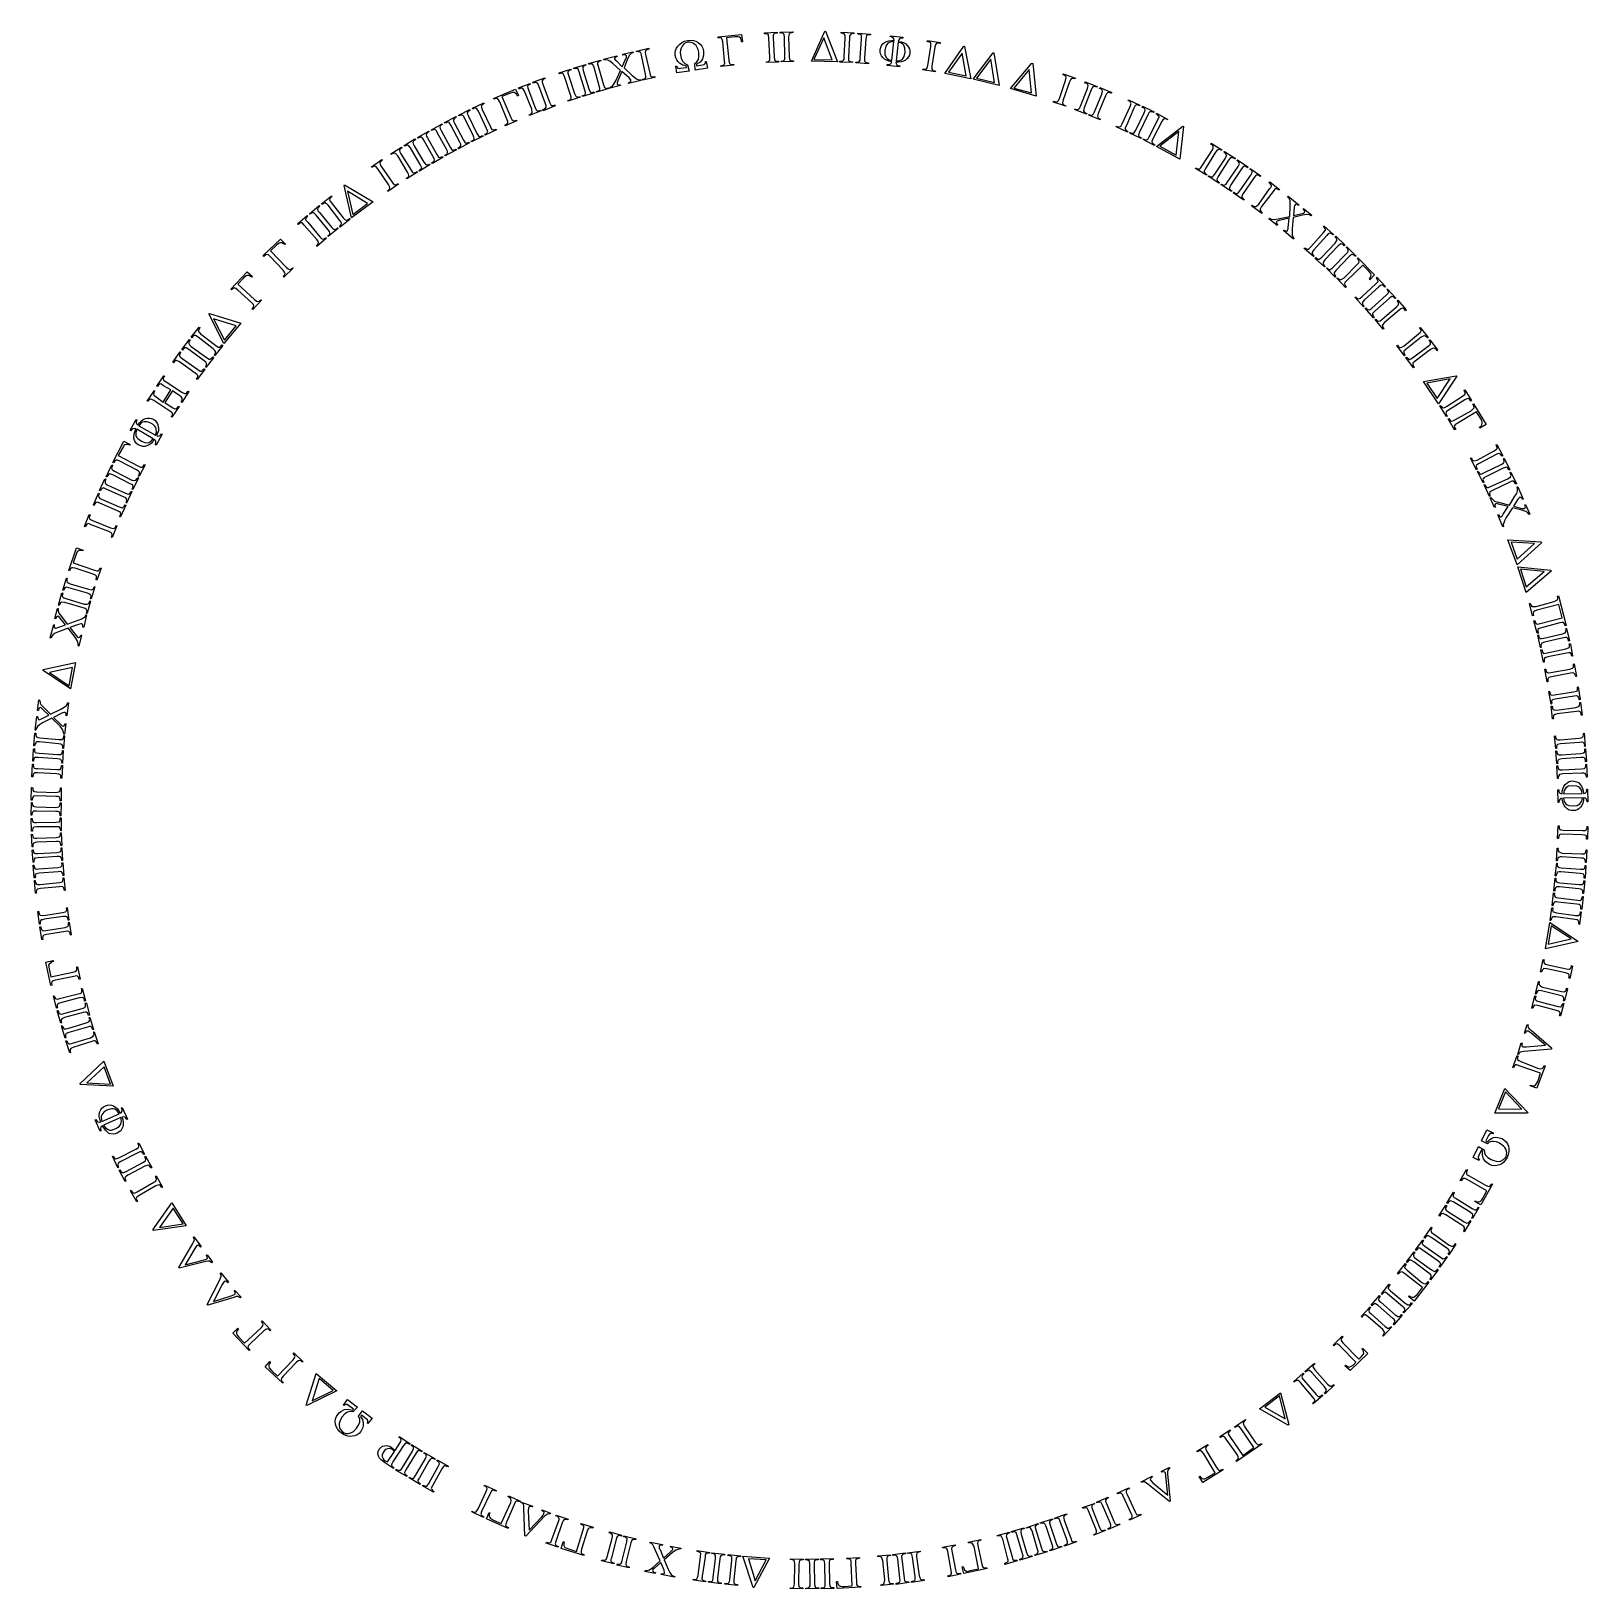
# Model space of a CAD drawing. Extents: x 0 to 660, y 0 to 661.
import ezdxf

# ---------------------------------------------------------------- set-up
doc = ezdxf.new("R2010")
doc.units = 0

msp = doc.modelspace()

# ---------------------------------------------------------------- linework, layer by layer
at = {"layer": 'Layer 1'}
for p, q in [((330.967, 647.75), (336.632, 660.541)), ((336.632, 660.541), (336.948, 660.535)), ((336.632, 660.541), (336.632, 660.541)), ((336.948, 660.535), (342.04, 647.533)), ((273.737109, 653.265469), (274.339, 654.111)), ((274.339, 654.111), (275.131937, 655.054547)), ((275.131937, 655.054547), (276.08425, 655.768125)), ((276.137, 654.115), (275.681875, 653.319984)), ((276.08425, 655.768125), (277.195938, 656.268891)), ((276.532375, 654.793859), (276.137, 654.115)), ((277.071, 655.309125), (276.532375, 654.793859)), ((277.737875, 655.653578), (277.071, 655.309125)), ((277.195938, 656.268891), (278.467, 656.574)), ((278.518, 655.82), (277.737875, 655.653578)), ((278.467, 656.574), (279.805766, 656.676938)), ((279.286359, 655.902703), (278.518, 655.82)), ((280.029875, 655.798375), (279.286359, 655.902703)), ((279.805766, 656.676938), (280.972125, 656.57325)), ((280.748453, 655.513859), (280.029875, 655.798375)), ((281.442, 655.056), (280.748453, 655.513859)), ((280.972125, 656.57325), (282.015672, 656.262938)), ((282.061312, 654.432187), (281.442, 655.056)), ((282.015672, 656.262938), (282.986, 655.746)), ((282.55725, 653.64675), (282.061312, 654.432187)), ((282.986, 655.746), (283.840031, 655.056922)), ((283.840031, 655.056922), (284.503, 654.230125)), ((284.503, 654.230125), (284.974719, 653.265516)), ((291.353, 657.659), (291.433, 658.087)), ((292.365625, 657.72), (291.353, 657.659)), ((291.433, 658.087), (301.387, 659.11)), ((292.881, 657.526), (292.365625, 657.72)), ((293.180375, 656.991125), (292.881, 657.526)), ((293.365, 655.986), (293.180375, 656.991125)), ((294.175, 648.009), (293.365, 655.986)), ((298.495, 658.124), (294.979, 657.767)), ((294.979, 657.767), (295.951, 648.189)), ((299.939, 658.126), (298.495, 658.124)), ((300.488875, 657.930875), (299.939, 658.126)), ((300.984, 657.531), (300.488875, 657.930875)), ((301.255, 656.90825), (300.984, 657.531)), ((300.984, 657.531), (300.984, 657.531)), ((301.463, 655.942), (301.255, 656.90825)), ((301.387, 659.11), (301.731, 656.181)), ((301.731, 656.181), (301.463, 655.942)), ((311.08, 659.78), (316.478, 660.045)), ((311.097, 659.436), (311.08, 659.78)), ((311.543, 659.458), (311.097, 659.436)), ((312.409, 659.277), (311.543, 659.458)), ((312.745125, 659.10525), (312.409, 659.277)), ((312.844234, 659.005312), (312.745125, 659.10525)), ((312.809, 658.896), (312.844234, 659.005312)), ((312.992, 657.638), (312.809, 658.896)), ((313.391, 649.5), (312.992, 657.638)), ((314.78875, 658.65325), (314.776, 657.726)), ((314.776, 657.726), (315.175, 649.587)), ((314.938, 659.168), (314.78875, 658.65325)), ((315.37875, 659.53175), (314.938, 659.168)), ((316.04, 659.678), (315.37875, 659.53175)), ((316.495, 659.701), (316.04, 659.678)), ((316.478, 660.045), (316.495, 659.701)), ((317.671, 660.091), (323.23, 660.249)), ((317.681, 659.747), (317.671, 660.091)), ((318.128, 659.76), (317.681, 659.747)), ((318.99, 659.562), (318.128, 659.76)), ((319.383, 659.173), (318.99, 659.562)), ((319.54, 657.913), (319.383, 659.173)), ((319.779, 649.768), (319.54, 657.913)), ((321.35675, 658.891375), (321.325, 657.965)), ((321.325, 657.965), (321.564, 649.82)), ((321.516, 659.403), (321.35675, 658.891375)), ((321.997, 659.7585), (321.516, 659.403)), ((322.628, 659.892), (321.997, 659.7585)), ((323.083, 659.905), (322.628, 659.892)), ((323.23, 660.249), (323.083, 659.905)), ((336.243, 657.701), (331.992, 648.516)), ((339.832, 648.366), (336.243, 657.701)), ((336.243, 657.701), (336.243, 657.701)), ((343.576, 659.714), (343.592, 660.058)), ((344.021, 659.693), (343.576, 659.714)), ((343.592, 660.058), (349.038, 659.798)), ((344.866, 659.429), (344.021, 659.693)), ((345.227, 659.011), (344.866, 659.429)), ((344.897, 649.602), (345.347, 657.622)), ((345.360875, 658.486375), (345.227, 659.011)), ((345.347, 657.622), (345.360875, 658.486375)), ((347.071, 657.656), (346.68, 649.517)), ((347.1735, 658.550875), (347.071, 657.656)), ((347.372, 658.866), (347.1735, 658.550875)), ((347.846125, 659.368375), (347.372, 658.866)), ((348.519, 659.477), (347.846125, 659.368375)), ((348.974, 659.455), (348.519, 659.477)), ((348.519, 659.477), (348.519, 659.477)), ((349.038, 659.798), (348.974, 659.455)), ((350.626, 659.358), (350.649, 659.701)), ((351.071, 659.191), (350.626, 659.358)), ((350.649, 659.701), (356.041, 659.197)), ((351.643875, 659.22375), (351.071, 659.191)), ((352.036, 659.045), (351.643875, 659.22375)), ((351.732, 649.22), (352.295, 657.349)), ((352.262, 658.62), (352.036, 659.045)), ((352.295, 657.349), (352.262, 658.62)), ((354.077, 657.226), (353.514, 649.097)), ((354.199, 658.145125), (354.077, 657.226)), ((354.408, 658.639), (354.199, 658.145125)), ((354.88875, 658.860125), (354.408, 658.639)), ((355.563, 659.016), (354.88875, 658.860125)), ((356.017, 658.984), (355.563, 659.016)), ((355.563, 659.016), (355.563, 659.016)), ((356.041, 659.197), (356.017, 658.984)), ((360.363141, 653.593047), (360.737125, 654.418875)), ((360.737125, 654.418875), (361.286047, 655.144766)), ((361.286047, 655.144766), (362.01, 655.738)), ((362.01, 655.738), (362.869703, 656.153719)), ((362.582875, 654.2245), (362.144, 652.321)), ((362.941484, 654.898375), (362.582875, 654.2245)), ((362.869703, 656.153719), (363.827375, 656.44775)), ((363.393, 655.387), (362.941484, 654.898375)), ((363.928141, 655.708156), (363.393, 655.387)), ((363.393, 655.387), (363.393, 655.387)), ((363.827375, 656.44775), (364.883109, 656.603406)), ((364.537625, 655.9065), (363.928141, 655.708156)), ((364.42, 658.225), (364.459, 658.567)), ((365.145438, 658.054406), (364.42, 658.225)), ((364.459, 658.567), (369.784, 657.974)), ((365.98, 656.096), (364.537625, 655.9065)), ((364.883109, 656.603406), (366.037, 656.604)), ((365.091, 648.108), (365.98, 656.096)), ((365.65675, 657.72725), (365.145438, 658.054406)), ((365.953937, 657.243719), (365.65675, 657.72725)), ((366.037, 656.604), (365.953937, 657.243719)), ((367.755, 655.858), (366.866, 647.911)), ((369.200828, 655.402984), (367.755, 655.858)), ((367.755, 655.858), (367.755, 655.858)), ((368.037391, 656.9165), (367.812, 656.18)), ((367.812, 656.18), (369.040516, 656.005781)), ((368.434625, 657.38975), (368.037391, 656.9165)), ((369.003797, 657.621125), (368.434625, 657.38975)), ((369.745, 657.632), (369.003797, 657.621125)), ((369.040516, 656.005781), (370.092125, 655.67575)), ((369.747006, 655.026713), (369.200828, 655.402984)), ((369.784, 657.974), (369.745, 657.632)), ((370.175375, 654.551875), (369.747006, 655.026713)), ((370.092125, 655.67575), (370.966922, 655.170594)), ((370.678734, 653.308328), (370.175375, 654.551875)), ((370.966922, 655.170594), (371.665, 654.471)), ((371.665, 654.471), (372.207953, 653.776359)), ((380.129, 656.224), (380.184, 656.563)), ((380.57, 656.027), (380.129, 656.224)), ((380.184, 656.563), (385.722, 655.708)), ((380.322, 646.028), (381.612, 654.073)), ((380.993, 656.012875), (380.57, 656.027)), ((381.38, 655.797), (380.993, 656.012875)), ((381.66475, 655.57775), (381.38, 655.797)), ((381.612, 654.073), (381.693, 655.342)), ((381.693, 655.342), (381.66475, 655.57775)), ((383.648125, 654.695625), (383.375, 653.791)), ((383.832, 655.169), (383.648125, 654.695625)), ((384.338375, 655.4335), (383.832, 655.169)), ((385.015, 655.44), (384.338375, 655.4335)), ((385.465, 655.32), (385.015, 655.44)), ((385.015, 655.44), (385.015, 655.44)), ((385.722, 655.708), (385.465, 655.32)), ((387.577, 642.581), (395.665, 654.114)), ((395.665, 654.114), (395.975, 654.052)), ((395.665, 654.114), (395.665, 654.114)), ((395.975, 654.052), (398.666, 640.351)), ((236.423, 646.812), (241.618, 648.302)), ((240.6945, 647.552125), (240.318, 647.097)), ((241.275, 647.846), (240.6945, 647.552125)), ((241.713, 647.971), (241.275, 647.846)), ((241.618, 648.302), (241.713, 647.971)), ((242.841, 648.694), (248.496, 650.122)), ((242.925, 648.361), (242.841, 648.694)), ((244.623, 648.286), (242.925, 648.361)), ((245.558125, 647.7845), (244.623, 648.286)), ((246.767, 646.827), (245.558125, 647.7845)), ((247.533375, 649.035875), (247.502, 648.778)), ((247.502, 648.778), (247.7365, 648.394625)), ((247.861, 649.305), (247.533375, 649.035875)), ((247.7365, 648.394625), (248.364, 647.913)), ((248.0165, 649.563125), (247.861, 649.305)), ((248.58, 649.789), (248.0165, 649.563125)), ((248.364, 647.913), (250.765, 645.399)), ((248.496, 650.122), (248.58, 649.789)), ((250.765, 645.399), (252.244, 648.882)), ((250.967, 650.746), (255.305, 651.842)), ((251.051, 650.413), (250.967, 650.746)), ((251.93, 650.543), (251.051, 650.413)), ((253.022, 648.761), (251.613, 644.973)), ((252.339, 650.364), (251.93, 650.543)), ((252.244, 648.882), (252.524375, 649.236875)), ((252.540125, 650.2015), (252.339, 650.364)), ((252.524375, 649.236875), (252.54, 649.666)), ((252.532, 649.838), (252.540125, 650.2015)), ((252.54, 649.666), (252.532, 649.838)), ((253.84, 650.349), (253.022, 648.761)), ((254.591, 651.079), (253.84, 650.349)), ((253.84, 650.349), (253.84, 650.349)), ((255.389, 651.508), (254.591, 651.079)), ((255.305, 651.842), (255.389, 651.508)), ((256.74, 651.767), (256.86, 652.103)), ((257.36, 651.862), (256.74, 651.767)), ((256.86, 652.103), (262.027, 653.258)), ((257.638375, 651.80625), (257.36, 651.862)), ((258.06, 651.827), (257.638375, 651.80625)), ((258.356875, 651.653), (258.06, 651.827)), ((258.704, 651.518), (258.356875, 651.653)), ((258.907, 650.308), (258.704, 651.518)), ((260.649, 642.348), (258.907, 650.308)), ((260.572, 652.139), (260.510375, 651.5315)), ((260.510375, 651.5315), (260.652, 650.69)), ((260.947, 652.527), (260.572, 652.139)), ((260.652, 650.69), (262.394, 642.73)), ((261.574, 652.825), (260.947, 652.527)), ((262.02, 652.922), (261.574, 652.825)), ((262.027, 653.258), (262.02, 652.922)), ((273.201203, 651.287531), (273.357875, 652.3185)), ((273.267, 650.19), (273.201203, 651.287531)), ((273.49575, 649.23), (273.267, 650.19)), ((273.357875, 652.3185), (273.737109, 653.265469)), ((273.861, 648.381), (273.49575, 649.23)), ((274.36275, 647.643), (273.861, 648.381)), ((275.001, 647.016), (274.36275, 647.643)), ((275.4225, 652.452875), (275.343875, 651.513578)), ((275.343875, 651.513578), (275.431, 650.502)), ((275.681875, 653.319984), (275.4225, 652.452875)), ((275.431, 650.502), (275.780625, 649.073)), ((275.780625, 649.073), (276.353, 647.818)), ((276.353, 647.818), (277.229625, 646.850875)), ((281.499, 646.834), (282.448875, 647.550844)), ((283.750125, 647.45375), (282.222, 646.487)), ((282.448875, 647.550844), (283.0455, 648.5825)), ((282.929813, 652.699687), (282.55725, 653.64675)), ((283.179, 651.591), (282.929813, 652.699687)), ((283.0455, 648.5825), (283.288875, 649.929156)), ((283.288875, 649.929156), (283.179, 651.591)), ((284.330953, 648.068187), (283.750125, 647.45375)), ((284.73, 648.77), (284.330953, 648.068187)), ((285.273, 650.36375), (284.73, 648.77)), ((284.974719, 653.265516), (285.255, 652.163)), ((285.255, 652.163), (285.273, 650.36375)), ((286.049, 647.655), (286.389, 647.708)), ((286.106875, 647.180125), (286.049, 647.655)), ((286.389, 647.708), (286.842, 644.833)), ((294.196875, 646.987375), (294.175, 648.009)), ((295.951, 648.189), (296.134375, 647.184125)), ((311.869, 647.182), (311.917, 647.526)), ((317.096, 647.446), (311.869, 647.182)), ((311.917, 647.526), (312.127, 647.548)), ((311.917, 647.526), (311.917, 647.526)), ((312.127, 647.548), (312.84825, 647.69425)), ((312.84825, 647.69425), (313.238, 648.058)), ((313.238, 648.058), (313.3805, 648.523625)), ((313.3805, 648.523625), (313.391, 649.5)), ((315.175, 649.587), (315.358, 648.33)), ((315.358, 648.33), (315.767, 647.809)), ((315.767, 647.809), (316.624, 647.768)), ((316.624, 647.768), (317.079, 647.79)), ((317.079, 647.79), (317.096, 647.446)), ((318.145, 647.483), (318.188, 647.827)), ((323.442, 647.641), (318.145, 647.483)), ((318.188, 647.827), (318.477, 647.84)), ((318.188, 647.827), (318.188, 647.827)), ((318.477, 647.84), (319.211375, 647.973875)), ((319.211375, 647.973875), (319.597, 648.329)), ((319.597, 648.329), (319.75025, 648.799875)), ((319.75025, 648.799875), (319.779, 649.768)), ((321.564, 649.82), (321.722, 648.559)), ((321.722, 648.559), (322.124, 648.171)), ((322.124, 648.171), (322.540375, 647.956375)), ((322.540375, 647.956375), (322.977, 647.972)), ((322.977, 647.972), (323.432, 647.985)), ((323.432, 647.985), (323.442, 647.641)), ((342.04, 647.533), (330.967, 647.75)), ((331.992, 648.516), (339.832, 648.366)), ((342.987, 647.459), (343.004, 647.803)), ((348.385, 647.2), (342.987, 647.459)), ((343.004, 647.803), (343.638, 647.781)), ((343.638, 647.781), (344.192375, 647.863)), ((344.192375, 647.863), (344.605, 648.182)), ((344.605, 648.182), (344.834625, 648.6805)), ((344.834625, 648.6805), (344.897, 649.602)), ((346.68, 649.517), (346.741, 648.247)), ((346.741, 648.247), (346.874375, 647.97425)), ((346.874375, 647.97425), (347.112, 647.829)), ((347.112, 647.829), (347.537125, 647.64225)), ((347.537125, 647.64225), (348.125, 647.565)), ((348.125, 647.565), (348.402, 647.544)), ((348.402, 647.544), (348.385, 647.2)), ((349.778, 647.118), (350.006, 647.462)), ((350.006, 647.462), (350.247, 647.383)), ((350.247, 647.383), (350.927125, 647.491875)), ((350.927125, 647.491875), (351.41, 647.807)), ((351.41, 647.807), (351.612625, 648.30125)), ((351.612625, 648.30125), (351.732, 649.22)), ((353.514, 649.097), (353.547, 647.827)), ((353.547, 647.827), (353.909, 647.401)), ((353.909, 647.401), (354.738, 647.119)), ((360.155203, 651.768), (360.164, 652.7)), ((360.337375, 650.8735), (360.155203, 651.768)), ((360.164, 652.7), (360.363141, 653.593047)), ((360.710609, 650.054), (360.337375, 650.8735)), ((361.275, 649.347), (360.710609, 650.054)), ((362.004375, 648.684359), (361.275, 649.347)), ((362.874, 648.172375), (362.004375, 648.684359)), ((362.144, 652.321), (362.175844, 650.683688)), ((362.175844, 650.683688), (362.67775, 649.4255)), ((362.67775, 649.4255), (363.104918, 648.943383)), ((363.883875, 647.810953), (362.874, 648.172375)), ((363.104918, 648.943383), (363.649531, 648.561812)), ((363.649531, 648.561812), (365.091, 648.108)), ((365.034, 647.6), (363.883875, 647.810953)), ((364.809031, 646.994047), (365.034, 647.6)), ((367.981219, 647.354531), (366.809, 647.402)), ((366.809, 647.402), (366.895438, 646.761859)), ((366.866, 647.911), (368.27225, 648.025375)), ((369.04825, 647.485), (367.981219, 647.354531)), ((368.27225, 648.025375), (369.425, 648.58)), ((370.009906, 647.793219), (369.04825, 647.485)), ((369.425, 648.58), (369.890594, 649.064313)), ((369.890594, 649.064313), (370.26, 649.74175)), ((370.866, 648.279), (370.009906, 647.793219)), ((370.26, 649.74175), (370.711, 651.676)), ((370.711, 651.676), (370.678734, 653.308328)), ((371.593984, 648.899625), (370.866, 648.279)), ((370.866, 648.279), (370.866, 648.279)), ((372.155375, 649.611), (371.593984, 648.899625)), ((372.526078, 650.413125), (372.155375, 649.611)), ((372.207953, 653.776359), (372.588625, 653.011125)), ((372.682, 651.306), (372.526078, 650.413125)), ((372.588625, 653.011125), (372.761734, 652.184578)), ((372.761734, 652.184578), (372.682, 651.306)), ((383.375, 653.791), (382.086, 645.745)), ((394.935, 651.259), (389.12, 643.11)), ((396.643, 641.565), (394.935, 651.259)), ((394.935, 651.259), (394.935, 651.259)), ((399.59, 640.147), (408.12, 651.358)), ((407.125, 648.67), (400.988, 640.623)), ((408.609, 638.779), (407.125, 648.67)), ((407.125, 648.67), (407.125, 648.67)), ((408.12, 651.358), (408.427, 651.284)), ((408.12, 651.358), (408.12, 651.358)), ((408.427, 651.284), (410.584, 637.489)), ((212.871, 638.863), (217.938, 640.743)), ((217.938, 640.743), (218.058, 640.42)), ((223.958, 642.49), (223.964, 642.817)), ((224.522, 642.63), (223.958, 642.49)), ((223.964, 642.817), (228.981, 644.417)), ((225.265, 642.687), (224.522, 642.63)), ((225.752, 642.427), (225.265, 642.687)), ((226.265, 641.264), (225.752, 642.427)), ((228.825, 633.529), (226.265, 641.264)), ((227.731, 643.258), (227.724375, 642.721875)), ((227.724375, 642.721875), (227.96, 641.825)), ((228.058125, 643.726875), (227.731, 643.258)), ((227.731, 643.258), (227.731, 643.258)), ((227.96, 641.825), (230.52, 634.089)), ((228.656, 644.045), (228.058125, 643.726875)), ((229.089, 644.188), (228.656, 644.045)), ((228.981, 644.417), (229.089, 644.188)), ((230.113, 644.877), (235.277, 646.471)), ((230.214, 644.548), (230.113, 644.877)), ((230.641, 644.679), (230.214, 644.548)), ((231.091125, 644.645), (230.641, 644.679)), ((231.653, 644.719), (231.091125, 644.645)), ((232.007, 644.449), (231.653, 644.719)), ((232.496, 643.276), (232.007, 644.449)), ((234.899, 635.49), (232.496, 643.276)), ((234.338625, 645.702), (234.002, 645.24)), ((234.002, 645.24), (234.054375, 644.7045)), ((234.002, 645.24), (234.002, 645.24)), ((234.054375, 644.7045), (234.202, 643.803)), ((234.202, 643.803), (236.606, 636.017)), ((234.943, 646.008), (234.338625, 645.702)), ((235.378, 646.142), (234.943, 646.008)), ((235.277, 646.471), (235.378, 646.142)), ((236.518, 646.481), (236.423, 646.812)), ((236.947, 646.604), (236.518, 646.481)), ((237.382625, 646.652375), (236.947, 646.604)), ((237.831, 646.478), (237.382625, 646.652375)), ((238.111875, 646.496375), (237.831, 646.478)), ((238.308, 646.346), (238.111875, 646.496375)), ((238.773, 645.164), (238.308, 646.346)), ((241.02, 637.331), (238.773, 645.164)), ((240.318, 647.097), (240.290375, 646.56175)), ((240.290375, 646.56175), (240.49, 645.656)), ((240.49, 645.656), (242.736, 637.824)), ((250.065, 643.908), (246.767, 646.827)), ((248.099, 639.536), (250.065, 643.908)), ((250.623, 643.368), (248.891, 639.439)), ((253.666, 640.754), (250.623, 643.368)), ((251.613, 644.973), (254.992, 641.795)), ((254.187, 640.085), (253.666, 640.754)), ((254.992, 641.795), (256.27725, 640.71025)), ((256.27725, 640.71025), (257.129, 640.152)), ((264.643, 640.937), (259.364, 639.781)), ((260.360625, 640.457625), (260.738, 640.901)), ((260.7925, 641.410375), (260.649, 642.348)), ((260.738, 640.901), (260.7925, 641.410375)), ((262.394, 642.73), (262.783, 641.52)), ((262.783, 641.52), (263.25, 641.213)), ((263.25, 641.213), (264.124, 641.176)), ((264.124, 641.176), (264.57, 641.273)), ((264.57, 641.273), (264.643, 640.937)), ((273.507, 645.679), (273.88, 645.733)), ((273.96, 642.803), (273.507, 645.679)), ((273.88, 645.733), (274.086125, 645.1375)), ((279.106, 643.614), (273.96, 642.803)), ((274.086125, 645.1375), (274.41, 644.884)), ((274.41, 644.884), (274.863375, 644.762375)), ((274.863375, 644.762375), (275.529, 644.802)), ((276.437875, 646.143), (275.001, 647.016)), ((275.529, 644.802), (278.037, 645.197)), ((277.922, 645.81), (276.437875, 646.143)), ((277.229625, 646.850875), (278.494, 646.213)), ((278.037, 645.197), (277.922, 645.81)), ((278.494, 646.213), (279.106, 643.614)), ((281.697, 644.022), (281.499, 646.834)), ((281.499, 646.834), (281.499, 646.834)), ((286.842, 644.833), (281.697, 644.022)), ((282.222, 646.487), (282.227, 645.857)), ((282.227, 645.857), (284.781, 646.259)), ((284.781, 646.259), (285.49275, 646.45625)), ((285.49275, 646.45625), (285.882, 646.772)), ((285.882, 646.772), (286.106875, 647.180125)), ((292.558, 645.881), (293.502375, 646.0895)), ((292.593, 645.539), (292.558, 645.881)), ((297.979, 646.086), (292.593, 645.539)), ((293.502375, 646.0895), (294.011, 646.403)), ((294.011, 646.403), (294.196875, 646.987375)), ((296.134375, 647.184125), (296.431, 646.648)), ((296.431, 646.648), (297.012625, 646.433)), ((297.012625, 646.433), (298.159, 646.428)), ((298.159, 646.428), (297.979, 646.086)), ((355.169, 646.745), (349.778, 647.118)), ((354.738, 647.119), (355.193, 647.088)), ((355.193, 647.088), (355.169, 646.745)), ((363.063, 646.032), (363.101, 646.34)), ((368.388, 645.439), (363.063, 646.032)), ((363.101, 646.34), (363.842344, 646.367141)), ((363.842344, 646.367141), (364.41175, 646.584125)), ((364.41175, 646.584125), (364.809031, 646.994047)), ((366.895438, 646.761859), (367.19375, 646.278375)), ((367.19375, 646.278375), (367.703938, 645.951453)), ((367.703938, 645.951453), (368.426, 645.781)), ((368.426, 645.781), (368.388, 645.439)), ((378.187, 644.109), (378.242, 644.449)), ((383.523, 643.254), (378.187, 644.109)), ((378.242, 644.449), (378.682, 644.379)), ((378.682, 644.379), (379.36625, 644.38425)), ((379.36625, 644.38425), (379.875, 644.649)), ((379.875, 644.649), (380.12025, 645.122875)), ((380.12025, 645.122875), (380.322, 646.028)), ((382.086, 645.745), (382.005, 644.477)), ((382.005, 644.477), (382.37, 644.02)), ((382.37, 644.02), (382.725375, 643.726375)), ((382.725375, 643.726375), (383.23, 643.666)), ((383.23, 643.666), (383.578, 643.594)), ((383.578, 643.594), (383.523, 643.254)), ((398.666, 640.351), (387.577, 642.581)), ((389.12, 643.11), (396.643, 641.565)), ((415.429, 636.184), (424.527, 646.938)), ((423.395, 644.305), (416.849, 636.403)), ((424.365, 634.351), (423.395, 644.305)), ((423.395, 644.305), (423.395, 644.305)), ((424.527, 646.938), (424.831, 646.848)), ((424.527, 646.938), (424.527, 646.938)), ((424.831, 646.848), (426.27, 632.959)), ((437.703, 642.058), (437.818, 642.382)), ((438.124, 641.909), (437.703, 642.058)), ((437.818, 642.382), (442.991, 640.579)), ((438.856, 641.413), (438.124, 641.909)), ((438.774, 639.676), (439.082, 640.909)), ((439.082, 640.909), (438.856, 641.413)), ((196.142, 631.999), (205.452, 635.966)), ((202.984, 634.166), (199.732, 632.781)), ((204.362, 634.597), (202.984, 634.166)), ((204.909375, 634.553625), (204.362, 634.597)), ((205.405, 634.298), (204.909375, 634.553625)), ((205.897, 633.7715), (205.405, 634.298)), ((205.405, 634.298), (205.405, 634.298)), ((205.452, 635.966), (206.756, 633.272)), ((206.732, 636.458), (211.76, 638.281)), ((206.858, 636.137), (206.732, 636.458)), ((207.273, 636.098), (206.858, 636.137)), ((207.700375, 636.38375), (207.273, 636.098)), ((208.151, 636.407), (207.700375, 636.38375)), ((208.653, 636.175), (208.151, 636.407)), ((209.229, 635.042), (208.653, 636.175)), ((212.397, 627.461), (209.229, 635.042)), ((210.882875, 637.5975), (210.582, 637.091)), ((210.582, 637.091), (210.642, 636.575875)), ((210.582, 637.091), (210.582, 637.091)), ((210.642, 636.575875), (211.05, 635.697)), ((211.462, 637.951), (210.882875, 637.5975)), ((211.05, 635.697), (213.877, 628.063)), ((211.886, 638.118), (211.462, 637.951)), ((211.76, 638.281), (211.886, 638.118)), ((213.175, 638.541), (212.871, 638.863)), ((213.41, 638.62), (213.175, 638.541)), ((213.839125, 638.7865), (213.41, 638.62)), ((214.29, 638.785), (213.839125, 638.7865)), ((214.786, 638.542), (214.29, 638.785)), ((215.073875, 638.133125), (214.786, 638.542)), ((215.34, 637.398), (215.073875, 638.133125)), ((218.174, 629.758), (215.34, 637.398)), ((217.0445, 639.923), (216.734, 639.443)), ((216.734, 639.443), (216.7465, 638.906875)), ((216.7465, 638.906875), (217.014, 638.019)), ((217.014, 638.019), (219.848, 630.38)), ((217.631, 640.262), (217.0445, 639.923)), ((218.058, 640.42), (217.631, 640.262)), ((230.52, 634.089), (231.032, 632.927)), ((238.998, 634.419), (233.834, 632.825)), ((235.119125, 634.58925), (234.899, 635.49)), ((235.109, 634.056), (235.119125, 634.58925)), ((236.606, 636.017), (237.095, 634.844)), ((237.095, 634.844), (237.29625, 634.606625)), ((237.29625, 634.606625), (237.586, 634.577)), ((237.586, 634.577), (238.461, 634.613)), ((238.461, 634.613), (238.896, 634.748)), ((238.896, 634.748), (238.998, 634.419)), ((239.805, 635.019), (240.234, 635.142)), ((239.9, 634.688), (239.805, 635.019)), ((245.095, 636.178), (239.9, 634.688)), ((240.234, 635.142), (240.9255, 635.436875)), ((240.9255, 635.436875), (241.142719, 635.644734)), ((241.221, 636.426), (241.02, 637.331)), ((241.142719, 635.644734), (241.2, 635.893)), ((241.2, 635.893), (241.221, 636.426)), ((242.736, 637.824), (243.069375, 637.067125)), ((242.736, 637.824), (242.736, 637.824)), ((243.069375, 637.067125), (243.201, 636.641)), ((243.201, 636.641), (243.742, 636.364)), ((243.742, 636.364), (244.1355, 636.24075)), ((244.1355, 636.24075), (244.562, 636.383)), ((244.562, 636.383), (245, 636.509)), ((245, 636.509), (245.095, 636.178)), ((245.602, 636.737), (246.531, 637.127)), ((245.686, 636.404), (245.602, 636.737)), ((250.024, 637.499), (245.686, 636.404)), ((246.531, 637.127), (247.252, 638.027)), ((247.252, 638.027), (248.099, 639.536)), ((248.891, 639.439), (248.58, 638.617)), ((248.58, 638.617), (248.592, 638.231)), ((248.592, 638.231), (248.71925, 637.946125)), ((248.71925, 637.946125), (248.956, 637.815)), ((248.956, 637.815), (249.939, 637.833)), ((249.939, 637.833), (250.024, 637.499)), ((253.34, 638.572), (254.088, 638.995)), ((253.424, 638.358), (253.34, 638.572)), ((258.672, 639.683), (253.424, 638.358)), ((254.088, 638.995), (254.2975, 639.14125)), ((254.338375, 639.89325), (254.187, 640.085)), ((254.2975, 639.14125), (254.336, 639.322)), ((254.336, 639.322), (254.372, 639.691)), ((254.372, 639.691), (254.338375, 639.89325)), ((257.129, 640.152), (257.812, 639.95825)), ((257.812, 639.95825), (258.588, 639.919)), ((258.588, 639.919), (258.672, 639.683)), ((259.29, 640.117), (259.726, 640.213)), ((259.364, 639.781), (259.29, 640.117)), ((259.29, 640.117), (259.29, 640.117)), ((259.726, 640.213), (260.360625, 640.457625)), ((410.584, 637.489), (399.59, 640.147)), ((400.988, 640.623), (408.609, 638.779)), ((426.27, 632.959), (415.429, 636.184)), ((416.849, 636.403), (424.365, 634.351)), ((436.263, 631.994), (438.774, 639.676)), ((440.458, 639.08), (437.74, 631.398)), ((440.8215, 639.93275), (440.458, 639.08)), ((441.155, 640.352), (440.8215, 639.93275)), ((441.701125, 640.521625), (441.155, 640.352)), ((442.368, 640.407), (441.701125, 640.521625)), ((442.798, 640.255), (442.368, 640.407)), ((442.368, 640.407), (442.368, 640.407)), ((442.991, 640.579), (442.798, 640.255)), ((445.065, 628.681), (448.014, 636.276)), ((449.679, 635.63), (446.729, 628.034)), ((447.015, 638.556), (447.14, 639.011)), ((447.627, 638.528), (447.015, 638.556)), ((447.14, 639.011), (452.225, 637.054)), ((447.87375, 638.25175), (447.627, 638.528)), ((448.149, 638.01), (447.87375, 638.25175)), ((448.014, 636.276), (448.359, 637.499)), ((448.359, 637.499), (448.149, 638.01)), ((450.06825, 636.4715), (449.679, 635.63)), ((450.414, 636.881), (450.06825, 636.4715)), ((450.96475, 637.034), (450.414, 636.881)), ((451.628, 636.899), (450.96475, 637.034)), ((452.053, 636.733), (451.628, 636.899)), ((451.628, 636.899), (451.628, 636.899)), ((452.225, 637.054), (452.053, 636.733)), ((453.151, 636.295), (453.281, 636.613)), ((453.563, 636.125), (453.151, 636.295)), ((453.281, 636.613), (458.469, 634.556)), ((454.27, 635.592), (453.563, 636.125)), ((454.1, 633.862), (454.375375, 634.5445)), ((454.47, 635.077), (454.27, 635.592)), ((454.375375, 634.5445), (454.47, 635.077)), ((456.512, 634.418), (456.157875, 634.01525)), ((457.06575, 634.559625), (456.512, 634.418)), ((457.726, 634.411), (457.06575, 634.559625)), ((458.148, 634.237), (457.726, 634.411)), ((457.726, 634.411), (457.726, 634.411)), ((458.469, 634.556), (458.148, 634.237)), ((187.178, 627.816), (192.067, 630.12)), ((187.351, 627.505), (187.178, 627.816)), ((187.729, 627.696), (187.351, 627.505)), ((188.598, 627.858), (187.729, 627.696)), ((189.114, 627.659), (188.598, 627.858)), ((189.762, 626.567), (189.114, 627.659)), ((191.24625, 629.2275), (190.978, 628.723)), ((190.978, 628.723), (191.035875, 628.18975)), ((191.035875, 628.18975), (191.378, 627.328)), ((191.801, 629.615), (191.24625, 629.2275)), ((192.213, 629.809), (191.801, 629.615)), ((192.067, 630.12), (192.213, 629.809)), ((196.277, 631.683), (196.142, 631.999)), ((197.203875, 631.9565), (196.277, 631.683)), ((197.8, 631.927), (197.203875, 631.9565)), ((198.265625, 631.44275), (197.8, 631.927)), ((198.882, 630.6), (198.265625, 631.44275)), ((201.863, 623.224), (198.882, 630.6)), ((199.732, 632.781), (203.506, 623.924)), ((206.317, 632.963), (205.897, 633.7715)), ((206.756, 633.272), (206.317, 632.963)), ((213.877, 628.063), (214.454, 626.983)), ((217.138, 627.36), (217.557, 627.516)), ((222.325, 628.917), (217.258, 626.809)), ((217.557, 627.516), (218.149375, 627.85725)), ((218.149375, 627.85725), (218.462, 628.338)), ((218.44325, 628.871), (218.174, 629.758)), ((218.462, 628.338), (218.44325, 628.871)), ((219.848, 630.38), (220.435, 629.235)), ((220.435, 629.235), (220.907, 628.996)), ((220.907, 628.996), (221.778, 629.081)), ((221.778, 629.081), (222.205, 629.24)), ((222.205, 629.24), (222.325, 628.917)), ((227.705, 631.169), (228.128, 631.309)), ((227.875, 630.842), (227.705, 631.169)), ((232.943, 632.54), (227.875, 630.842)), ((228.128, 631.309), (228.8115, 631.629375)), ((228.8115, 631.629375), (229.063, 632.099)), ((229.10525, 632.560875), (228.825, 633.529)), ((229.063, 632.099), (229.10525, 632.560875)), ((231.032, 632.927), (231.258125, 632.766625)), ((231.258125, 632.766625), (231.698, 632.67)), ((231.698, 632.67), (231.9935, 632.616)), ((231.9935, 632.616), (232.403, 632.724)), ((232.403, 632.724), (233.071, 632.714)), ((233.071, 632.714), (232.943, 632.54)), ((233.732, 633.154), (234.185, 633.285)), ((233.834, 632.825), (233.732, 633.154)), ((234.185, 633.285), (234.8525, 633.59325)), ((234.8525, 633.59325), (235.063062, 633.805312)), ((235.063062, 633.805312), (235.109, 634.056)), ((433.61, 630.394), (433.725, 630.816)), ((438.938, 628.689), (433.61, 630.394)), ((433.725, 630.816), (434.146, 630.667)), ((434.146, 630.667), (434.819625, 630.518125)), ((434.819625, 630.518125), (435.368, 630.718)), ((435.368, 630.718), (435.72025, 631.08825)), ((435.72025, 631.08825), (436.263, 631.994)), ((437.74, 631.398), (437.431, 630.165)), ((437.431, 630.165), (437.666, 629.658)), ((437.666, 629.658), (437.998375, 629.295)), ((437.998375, 629.295), (438.39, 629.034)), ((438.39, 629.034), (438.819, 629.013)), ((438.819, 629.013), (438.938, 628.689)), ((444.338, 627.426), (444.6775, 627.837875)), ((444.6775, 627.837875), (445.065, 628.681)), ((446.729, 628.034), (446.384, 626.811)), ((450.999, 626.327), (454.1, 633.862)), ((455.752, 633.182), (452.65, 625.647)), ((456.157875, 634.01525), (455.752, 633.182)), ((462.745, 621.252), (466.147, 628.656)), ((467.77, 627.91), (464.589, 620.506)), ((465.296, 631.125), (465.44, 631.438)), ((465.702, 630.939), (465.296, 631.125)), ((465.44, 631.438), (470.351, 629.181)), ((466.09275, 630.705375), (465.702, 630.939)), ((466.386, 630.378), (466.09275, 630.705375)), ((466.147, 628.656), (466.566, 629.856)), ((466.566, 629.856), (466.386, 630.378)), ((468.21275, 628.727), (467.77, 627.91)), ((468.606, 629.115), (468.21275, 628.727)), ((469.14175, 629.234), (468.606, 629.115)), ((469.793, 629.059), (469.14175, 629.234)), ((470.207, 628.868), (469.793, 629.059)), ((469.793, 629.059), (469.793, 629.059)), ((470.351, 629.181), (470.207, 628.868)), ((471.281, 628.142), (471.431, 628.671)), ((471.683, 628.167), (471.281, 628.142)), ((471.431, 628.671), (476.295, 626.317)), ((472.356, 627.593), (471.683, 628.167)), ((472.525, 627.067), (472.356, 627.593)), ((169.791, 618.702), (174.358, 621.296)), ((174.523, 620.994), (174.124, 620.775)), ((174.358, 621.296), (174.523, 620.994)), ((175.406, 621.856), (180.358, 624.354)), ((175.566, 621.551), (175.406, 621.856)), ((176.085, 621.628), (175.566, 621.551)), ((176.43525, 621.8935), (176.085, 621.628)), ((176.823, 621.955), (176.43525, 621.8935)), ((177.347, 621.776), (176.823, 621.955)), ((178.039, 620.687), (177.347, 621.776)), ((179.414375, 623.350875), (179.166, 622.914)), ((179.166, 622.914), (179.245875, 622.383625)), ((179.166, 622.914), (179.166, 622.914)), ((179.245875, 622.383625), (179.622, 621.536)), ((179.953, 623.838), (179.414375, 623.350875)), ((179.622, 621.536), (183.389, 614.311)), ((180.358, 624.049), (179.953, 623.838)), ((180.358, 624.354), (180.358, 624.049)), ((181.418, 624.588), (181.499, 624.897)), ((181.818, 624.787), (181.418, 624.588)), ((181.499, 624.897), (186.107, 627.298)), ((182.684, 624.967), (181.818, 624.787)), ((183.203, 624.778), (182.684, 624.967)), ((183.529125, 624.397875), (183.203, 624.778)), ((183.874, 623.699), (183.529125, 624.397875)), ((187.495, 616.399), (183.874, 623.699)), ((185.304125, 626.331), (185.046, 625.879)), ((185.046, 625.879), (185.128, 625.347125)), ((185.046, 625.879), (185.046, 625.879)), ((185.128, 625.347125), (185.579, 624.492)), ((185.851, 626.69), (185.304125, 626.331)), ((185.579, 624.492), (189.095, 617.193)), ((186.26, 626.99), (185.851, 626.69)), ((186.107, 627.298), (186.26, 626.99)), ((193.236, 619.196), (189.762, 626.567)), ((191.378, 627.328), (194.852, 619.957)), ((200.952, 620.634), (201.791375, 621.1815)), ((206.067, 622.518), (201.117, 620.396)), ((201.791375, 621.1815), (202.183, 621.642)), ((202.187625, 622.254875), (201.863, 623.224)), ((202.183, 621.642), (202.187625, 622.254875)), ((203.506, 623.924), (203.97925, 623.01875)), ((203.97925, 623.01875), (204.421, 622.595)), ((204.421, 622.595), (205.011875, 622.52475)), ((205.011875, 622.52475), (205.932, 622.834)), ((205.932, 622.834), (206.067, 622.518)), ((211.229, 625.042), (211.644, 625.163)), ((211.355, 624.722), (211.229, 625.042)), ((216.383, 626.703), (211.355, 624.722)), ((211.644, 625.163), (212.229875, 625.553875)), ((212.229875, 625.553875), (212.533, 626.046)), ((212.533, 626.046), (212.397, 627.461)), ((214.454, 626.983), (214.667, 626.788625)), ((214.667, 626.788625), (214.964, 626.754)), ((214.964, 626.754), (215.833, 626.856)), ((215.833, 626.856), (216.257, 627.024)), ((216.257, 627.024), (216.383, 626.703)), ((217.258, 626.809), (217.138, 627.36)), ((217.138, 627.36), (217.138, 627.36)), ((442.574, 627.253), (442.699, 627.407)), ((447.612, 625.297), (442.574, 627.253)), ((442.699, 627.407), (443.115, 627.412)), ((443.115, 627.412), (443.785, 627.27425)), ((443.785, 627.27425), (444.338, 627.426)), ((446.384, 626.811), (446.603, 626.297)), ((446.603, 626.297), (447.312, 625.782)), ((447.312, 625.782), (447.737, 625.617)), ((447.737, 625.617), (447.612, 625.297)), ((448.59, 624.949), (448.611, 625.267)), ((453.478, 622.892), (448.59, 624.949)), ((448.611, 625.267), (449.024, 625.097)), ((449.024, 625.097), (449.691, 624.946125)), ((449.691, 624.946125), (450.247, 625.087)), ((450.247, 625.087), (450.594875, 625.492125)), ((450.594875, 625.492125), (450.999, 626.327)), ((452.65, 625.647), (452.281, 624.431)), ((452.281, 624.431), (452.49, 623.912)), ((452.49, 623.912), (453.187, 623.384)), ((453.187, 623.384), (453.609, 623.21)), ((453.609, 623.21), (453.478, 622.892)), ((462.30775, 620.359125), (462.745, 621.252)), ((468.532, 618.542), (472.083, 625.876)), ((473.69, 625.097), (470.14, 617.763)), ((472.083, 625.876), (472.525, 627.067)), ((474.146, 625.904875), (473.69, 625.097)), ((474.524, 626.286), (474.146, 625.904875)), ((474.263, 615.716), (477.96, 622.978)), ((475.101875, 626.393625), (474.524, 626.286)), ((475.871, 626.205), (475.101875, 626.393625)), ((479.551, 622.167), (475.854, 614.906)), ((476.146, 626.007), (475.871, 626.205)), ((475.871, 626.205), (475.871, 626.205)), ((476.295, 626.317), (476.146, 626.007)), ((477.208, 625.479), (477.364, 625.786)), ((477.606, 625.276), (477.208, 625.479)), ((477.364, 625.786), (482.18, 623.11)), ((478.267, 624.689), (477.606, 625.276)), ((477.96, 622.978), (478.426, 624.16)), ((478.47175, 624.417), (478.267, 624.689)), ((478.426, 624.16), (478.47175, 624.417)), ((480.022625, 622.943), (479.551, 622.167)), ((480.408, 623.155), (480.022625, 622.943)), ((481.001, 623.412375), (480.408, 623.155)), ((481.618, 623.234), (481.001, 623.412375)), ((482.024, 623.027), (481.618, 623.234)), ((481.618, 623.234), (481.618, 623.234)), ((482.18, 623.11), (482.024, 623.027)), ((158.207, 612.035), (162.84, 614.816)), ((162.626, 614.287), (162.169875, 613.8455)), ((163.017, 614.521), (162.626, 614.287)), ((162.84, 614.816), (163.017, 614.521)), ((163.872, 615.422), (168.748, 618.11)), ((164.227, 615.123), (163.872, 615.422)), ((164.431, 615.345), (164.227, 615.123)), ((165.284, 615.577), (164.431, 615.345)), ((165.583125, 615.524), (165.284, 615.577)), ((165.814, 615.315), (165.583125, 615.524)), ((166.125875, 615.04475), (165.814, 615.315)), ((166.548, 614.383), (166.125875, 615.04475)), ((170.602, 607.314), (166.548, 614.383)), ((167.814, 617.154), (167.586, 616.63)), ((167.586, 616.63), (167.687375, 616.02625)), ((167.586, 616.63), (167.586, 616.63)), ((167.687375, 616.02625), (168.097, 615.271)), ((168.336, 617.585), (167.814, 617.154)), ((168.097, 615.271), (172.151, 608.203)), ((168.731, 617.812), (168.336, 617.585)), ((168.748, 618.11), (168.731, 617.812)), ((169.782, 618.4), (169.791, 618.702)), ((170.174, 618.615), (169.782, 618.4)), ((171.032, 618.829), (170.174, 618.615)), ((171.559, 618.662), (171.032, 618.829)), ((171.90725, 618.293125), (171.559, 618.662)), ((172.272, 617.61), (171.90725, 618.293125)), ((176.182, 610.461), (172.272, 617.61)), ((173.592875, 620.354875), (173.355, 619.835)), ((173.355, 619.835), (173.495375, 619.307)), ((173.355, 619.835), (173.355, 619.835)), ((173.495375, 619.307), (173.905, 618.467)), ((174.124, 620.775), (173.592875, 620.354875)), ((173.905, 618.467), (177.749, 611.318)), ((181.806, 613.485), (178.039, 620.687)), ((183.389, 614.311), (184.081, 613.245)), ((191.712, 615.999), (186.871, 613.597)), ((187.118, 614.104), (187.730125, 614.50575)), ((187.856375, 615.54525), (187.495, 616.399)), ((187.730125, 614.50575), (187.904516, 614.747781)), ((187.932, 615.017), (187.856375, 615.54525)), ((187.904516, 614.747781), (187.932, 615.017)), ((189.095, 617.193), (189.766, 616.113)), ((189.766, 616.113), (190.293, 615.731)), ((190.293, 615.731), (191.151, 616.105)), ((191.151, 616.105), (191.664, 616.307)), ((191.664, 616.307), (191.712, 615.999)), ((192.409, 616.485), (192.813, 616.909)), ((192.556, 616.407), (192.409, 616.485)), ((197.444, 618.711), (192.556, 616.407)), ((192.813, 616.909), (193.3745, 617.29925)), ((193.649, 618.2695), (193.236, 619.196)), ((193.3745, 617.29925), (193.645, 617.805)), ((193.645, 617.805), (193.724813, 617.955125)), ((193.724813, 617.955125), (193.649, 618.2695)), ((194.852, 619.957), (195.218125, 619.214875)), ((195.218125, 619.214875), (195.501, 618.865)), ((195.501, 618.865), (196.025, 618.669)), ((196.025, 618.669), (196.885, 618.828)), ((196.885, 618.828), (197.298, 619.023)), ((196.885, 618.828), (196.885, 618.828)), ((197.298, 619.023), (197.444, 618.711)), ((201.117, 620.396), (200.952, 620.634)), ((460.173, 619.977), (460.317, 620.29)), ((465.084, 617.72), (460.173, 619.977)), ((460.317, 620.29), (460.722, 620.103)), ((460.722, 620.103), (461.382875, 619.92525)), ((461.382875, 619.92525), (461.944, 620.043)), ((461.944, 620.043), (462.116688, 620.100984)), ((462.116688, 620.100984), (462.30775, 620.359125)), ((464.589, 620.506), (463.949, 619.306)), ((463.949, 619.306), (464.137, 618.78)), ((464.137, 618.78), (464.813, 618.223)), ((464.813, 618.223), (465.227, 618.033)), ((465.227, 618.033), (465.084, 617.72)), ((465.978, 617.318), (466.085, 617.628)), ((470.8, 614.964), (465.978, 617.318)), ((466.085, 617.628), (466.487, 617.433)), ((466.487, 617.433), (467.143875, 617.2425)), ((467.143875, 617.2425), (467.707, 617.349)), ((467.707, 617.349), (468.079, 617.7325)), ((468.079, 617.7325), (468.532, 618.542)), ((470.14, 617.763), (469.698, 616.572)), ((469.698, 616.572), (469.875, 616.042)), ((469.875, 616.042), (470.539, 615.472)), ((470.539, 615.472), (470.95, 615.273)), ((470.95, 615.273), (470.8, 614.964)), ((471.642, 614.545), (471.798, 614.852)), ((476.458, 612.094), (471.642, 614.545)), ((471.798, 614.852), (472.196, 614.65)), ((472.196, 614.65), (472.8485, 614.445125)), ((472.8485, 614.445125), (473.414, 614.541)), ((473.414, 614.541), (473.793125, 614.916625)), ((473.793125, 614.916625), (474.263, 615.716)), ((475.854, 614.906), (475.388, 613.724)), ((477.392, 611.69), (488.467, 620.297)), ((486.808, 617.96), (478.789, 611.785)), ((485.67, 608.024), (486.808, 617.96)), ((488.745, 620.145), (487.241, 606.264)), ((488.467, 620.297), (488.745, 620.145)), ((152.616, 608.508), (157.193, 611.412)), ((152.799, 608.247), (152.616, 608.508)), ((153.177, 608.485), (152.799, 608.247)), ((154.02, 608.751), (153.177, 608.485)), ((154.556, 608.615), (154.02, 608.751)), ((155.519, 607.608), (154.556, 608.615)), ((156.48525, 610.426875), (156.279, 609.894)), ((156.279, 609.894), (156.401, 609.37175)), ((156.279, 609.894), (156.279, 609.894)), ((156.401, 609.37175), (156.844, 608.557)), ((156.99, 610.878), (156.48525, 610.426875)), ((156.844, 608.557), (161.177, 601.597)), ((157.376, 611.121), (156.99, 610.878)), ((157.193, 611.412), (157.376, 611.121)), ((158.384, 611.74), (158.207, 612.035)), ((158.919, 611.86), (158.384, 611.74)), ((159.30075, 612.13325), (158.919, 611.86)), ((159.615, 612.219), (159.30075, 612.13325)), ((159.91525, 612.10125), (159.615, 612.219)), ((160.148, 612.072), (159.91525, 612.10125)), ((160.903, 611.05), (160.148, 612.072)), ((165.097, 604.064), (160.903, 611.05)), ((162.169875, 613.8455), (161.896, 613.317)), ((161.896, 613.317), (162.007875, 612.778)), ((161.896, 613.317), (161.896, 613.317)), ((162.007875, 612.778), (162.434, 611.852)), ((162.434, 611.852), (166.628, 604.983)), ((172.151, 608.203), (172.885, 607.166)), ((175.506, 607.939), (175.897, 608.153)), ((175.671, 607.637), (175.506, 607.939)), ((180.412, 610.23), (175.671, 607.637)), ((175.897, 608.153), (176.434, 608.57675)), ((176.577625, 609.62275), (176.182, 610.461)), ((176.434, 608.57675), (176.674, 609.098)), ((176.674, 609.098), (176.577625, 609.62275)), ((177.749, 611.318), (178.463, 610.267)), ((178.463, 610.267), (178.6925, 610.06575)), ((178.6925, 610.06575), (178.997, 610.103)), ((178.997, 610.103), (179.847, 610.314)), ((179.847, 610.314), (180.247, 610.532)), ((180.247, 610.532), (180.412, 610.23)), ((181.078, 610.977), (181.474, 611.138)), ((181.237, 610.671), (181.078, 610.977)), ((186.03, 613.17), (181.237, 610.671)), ((181.474, 611.138), (182.019375, 611.590125)), ((182.22475, 612.638375), (181.806, 613.485)), ((182.019375, 611.590125), (182.27, 612.112)), ((182.27, 612.112), (182.22475, 612.638375)), ((184.081, 613.245), (184.613, 613.071)), ((184.613, 613.071), (185.466, 613.264)), ((185.466, 613.264), (185.87, 613.475)), ((185.87, 613.475), (186.03, 613.17)), ((186.718, 613.906), (187.118, 614.104)), ((186.871, 613.597), (186.718, 613.906)), ((475.388, 613.724), (475.555, 613.19)), ((475.555, 613.19), (476.208, 612.607)), ((476.208, 612.607), (476.614, 612.4)), ((476.614, 612.4), (476.458, 612.094)), ((487.241, 606.264), (477.392, 611.69)), ((477.392, 611.69), (477.392, 611.69)), ((478.789, 611.785), (485.67, 608.024)), ((478.789, 611.785), (478.789, 611.785)), ((496.615, 603.266), (501.112, 610.208)), ((502.403, 609.273), (498.136, 602.331)), ((500.387, 612.638), (500.513, 613.055)), ((500.713, 612.528), (500.387, 612.638)), ((500.513, 613.055), (505.117, 610.225)), ((501.325, 611.89), (500.713, 612.528)), ((501.112, 610.208), (501.359, 610.9015)), ((501.441, 611.349), (501.325, 611.89)), ((501.359, 610.9015), (501.441, 611.349)), ((502.937, 610.006), (502.403, 609.273)), ((503.351, 610.169), (502.937, 610.006)), ((503.92025, 610.397625), (503.351, 610.169)), ((504.548, 610.171), (503.92025, 610.397625)), ((504.937, 609.932), (504.548, 610.171)), ((504.548, 610.171), (504.548, 610.171)), ((505.117, 610.225), (504.937, 609.932)), ((505.935, 609.304), (506.121, 609.534)), ((506.311, 608.989), (505.935, 609.304)), ((506.121, 609.534), (510.878, 606.518)), ((506.64875, 608.77075), (506.311, 608.989)), ((506.624, 606.74), (507.015, 607.87)), ((506.91, 608.413), (506.64875, 608.77075)), ((507.015, 607.87), (506.91, 608.413)), ((144.353, 603.08), (148.842, 606.09)), ((144.545, 602.795), (144.353, 603.08)), ((144.916, 603.043), (144.545, 602.795)), ((145.751, 603.334), (144.916, 603.043)), ((146.29, 603.215), (145.751, 603.334)), ((147.095, 602.231), (146.29, 603.215)), ((151.633, 595.463), (147.095, 602.231)), ((148.1645, 605.0835), (147.974, 604.545)), ((147.974, 604.545), (148.1115, 603.94675)), ((147.974, 604.545), (147.974, 604.545)), ((148.1115, 603.94675), (148.579, 603.002)), ((148.655, 605.55), (148.1645, 605.0835)), ((148.579, 603.002), (153.116, 596.458)), ((149.034, 605.804), (148.655, 605.55)), ((148.842, 606.09), (149.034, 605.804)), ((159.664, 600.707), (155.519, 607.608)), ((161.177, 601.597), (161.62525, 600.929125)), ((164.522, 601.516), (164.905, 601.746)), ((164.699, 601.221), (164.522, 601.516)), ((169.332, 604.002), (164.699, 601.221)), ((164.905, 601.746), (165.43975, 602.180875)), ((165.769, 602.642), (165.097, 604.064)), ((165.43975, 602.180875), (165.769, 602.642)), ((166.628, 604.983), (167.383, 603.96)), ((167.383, 603.96), (167.924, 603.819)), ((167.924, 603.819), (168.765, 604.063)), ((168.765, 604.063), (169.155, 604.195)), ((169.155, 604.195), (169.332, 604.002)), ((169.975, 604.779), (170.363, 605.001)), ((170.323, 604.48), (169.975, 604.779)), ((174.835, 607.168), (170.323, 604.48)), ((170.363, 605.001), (170.891125, 605.43525)), ((171.013625, 606.48375), (170.602, 607.314)), ((170.891125, 605.43525), (171.12, 605.961)), ((171.12, 605.961), (171.013625, 606.48375)), ((172.885, 607.166), (173.423, 607.013)), ((173.423, 607.013), (174.268, 607.24)), ((174.268, 607.24), (174.663, 607.317)), ((174.663, 607.317), (174.835, 607.168)), ((493.908, 602.309), (494.089, 602.602)), ((498.513, 599.479), (493.908, 602.309)), ((494.089, 602.602), (494.469, 602.368)), ((494.469, 602.368), (495.15525, 602.1125)), ((495.15525, 602.1125), (495.675, 602.163)), ((495.675, 602.163), (496.08275, 602.507125)), ((496.08275, 602.507125), (496.615, 603.266)), ((498.136, 602.331), (497.577, 601.19)), ((497.577, 601.19), (497.609125, 600.843625)), ((502.029, 599.885), (506.624, 606.74)), ((507.936, 605.775), (503.532, 598.92)), ((507.383, 596.391), (511.923, 603.157)), ((508.485125, 606.47625), (507.936, 605.775)), ((508.906, 606.855), (508.485125, 606.47625)), ((513.406, 602.162), (508.866, 595.396)), ((509.475875, 606.89475), (508.906, 606.855)), ((510.099, 606.63), (509.475875, 606.89475)), ((510.482, 606.383), (510.099, 606.63)), ((510.099, 606.63), (510.099, 606.63)), ((510.878, 606.518), (510.482, 606.383)), ((511.477, 605.731), (511.668, 606.016)), ((511.847, 605.482), (511.477, 605.731)), ((511.668, 606.016), (516.156, 603.005)), ((512.1795, 605.146125), (511.847, 605.482)), ((511.923, 603.157), (512.527, 604.275)), ((512.434, 604.655), (512.1795, 605.146125)), ((512.527, 604.275), (512.434, 604.655)), ((513.994125, 602.89825), (513.406, 602.162)), ((514.397, 603.222), (513.994125, 602.89825)), ((515.018875, 603.236625), (514.397, 603.222)), ((515.586, 602.862), (515.018875, 603.236625)), ((515.964, 602.536), (515.586, 602.862)), ((515.586, 602.862), (515.586, 602.862)), ((516.156, 603.005), (515.964, 602.536)), ((516.941, 602.05), (517.138, 602.332)), ((517.307, 601.794), (516.941, 602.05)), ((517.138, 602.332), (521.565, 599.232)), ((517.720125, 601.481375), (517.307, 601.794)), ((517.879, 600.994), (517.720125, 601.481375)), ((132.759, 595.144), (133.012, 595.333)), ((135.943, 581.422), (132.759, 595.144)), ((133.012, 595.333), (145.153, 588.188)), ((155.866, 595.613), (151.377, 592.604)), ((152.10175, 594.663125), (151.633, 595.463)), ((152.245, 594.149), (152.10175, 594.663125)), ((153.116, 596.458), (153.921, 595.474)), ((153.921, 595.474), (154.468, 595.36)), ((154.468, 595.36), (155.296, 595.645)), ((155.296, 595.645), (155.674, 595.899)), ((155.674, 595.899), (155.866, 595.613)), ((159.14, 598.148), (159.518, 598.385)), ((159.323, 597.856), (159.14, 598.148)), ((163.9, 600.73), (159.323, 597.856)), ((159.518, 598.385), (160.0285, 598.7555)), ((160.108625, 599.861), (159.664, 600.707)), ((160.0285, 598.7555), (160.236, 599.375)), ((160.236, 599.375), (160.108625, 599.861)), ((161.62525, 600.929125), (161.952, 600.649)), ((161.952, 600.649), (162.495, 600.518)), ((162.495, 600.518), (163.331, 600.779)), ((163.331, 600.779), (163.717, 601.022)), ((163.717, 601.022), (163.9, 600.73)), ((497.609125, 600.843625), (497.879, 600.645)), ((497.879, 600.645), (497.985875, 600.286375)), ((497.985875, 600.286375), (498.305, 600.011)), ((498.305, 600.011), (498.693, 599.773)), ((498.693, 599.773), (498.513, 599.479)), ((499.304, 598.982), (499.49, 599.179)), ((503.851, 596.061), (499.304, 598.982)), ((499.49, 599.179), (499.866, 599.03)), ((499.866, 599.03), (500.494625, 598.748125)), ((500.494625, 598.748125), (501.067, 598.8)), ((501.067, 598.8), (501.481625, 599.13625)), ((501.481625, 599.13625), (502.029, 599.885)), ((503.532, 598.92), (502.95, 597.79)), ((502.95, 597.79), (503.062, 597.242)), ((503.062, 597.242), (503.654, 596.597)), ((503.654, 596.597), (504.094, 596.162)), ((504.094, 596.162), (503.851, 596.061)), ((504.64, 595.542), (504.904, 595.705)), ((509.128, 592.531), (504.64, 595.542)), ((504.904, 595.705), (505.203, 595.579)), ((505.203, 595.579), (505.885375, 595.218125)), ((505.885375, 595.218125), (506.399, 595.326)), ((506.399, 595.326), (506.888375, 595.653375)), ((506.888375, 595.653375), (507.383, 596.391)), ((508.866, 595.396), (508.261, 594.278)), ((512.662, 592.793), (517.336, 599.468)), ((518.799, 598.444), (514.125, 591.769)), ((517.336, 599.468), (517.962, 600.573)), ((517.962, 600.573), (517.879, 600.994)), ((519.377375, 599.16825), (518.799, 598.444)), ((519.811, 599.483), (519.377375, 599.16825)), ((520.40925, 599.500375), (519.811, 599.483)), ((520.994, 599.211), (520.40925, 599.500375)), ((521.368, 598.95), (520.994, 599.211)), ((520.994, 599.211), (520.994, 599.211)), ((521.565, 599.232), (521.368, 598.95)), ((525.015, 596.313), (525.435, 596.589)), ((525.373, 596.046), (525.015, 596.313)), ((525.926, 595.355), (525.373, 596.046)), ((525.435, 596.589), (529.553, 593.357)), ((525.797125, 594.29425), (526.097, 594.807)), ((526.095125, 595.064875), (525.926, 595.355)), ((526.097, 594.807), (526.095125, 595.064875)), ((123.148, 587.336), (127.382, 590.694)), ((126.786875, 589.558125), (126.64, 589.084)), ((126.64, 589.084), (126.8185, 588.499375)), ((127.239, 590.141), (126.786875, 589.558125)), ((126.8185, 588.499375), (127.348, 587.818)), ((127.596, 590.424), (127.239, 590.141)), ((127.382, 590.694), (127.596, 590.424)), ((142.753, 587.491), (134.193, 592.622)), ((134.193, 592.622), (136.469, 582.801)), ((145.153, 588.188), (135.943, 581.422)), ((151.185, 592.89), (151.556, 593.138)), ((151.377, 592.604), (151.185, 592.89)), ((151.556, 593.138), (152.053125, 593.60825)), ((152.053125, 593.60825), (152.245, 594.149)), ((508.261, 594.278), (508.363, 593.728)), ((508.363, 593.728), (508.61125, 593.342875)), ((508.61125, 593.342875), (508.942, 593.071)), ((508.942, 593.071), (509.32, 592.817)), ((509.32, 592.817), (509.128, 592.531)), ((509.903, 592), (510.1, 592.282)), ((514.33, 588.9), (509.903, 592)), ((510.1, 592.282), (510.466, 592.026)), ((510.466, 592.026), (511.084, 591.7325)), ((511.084, 591.7325), (511.657, 591.748)), ((511.657, 591.748), (512.08525, 592.06725)), ((512.08525, 592.06725), (512.662, 592.793)), ((514.125, 591.769), (513.498, 590.663)), ((513.498, 590.663), (513.589, 590.112)), ((513.589, 590.112), (514.154, 589.443)), ((514.154, 589.443), (514.527, 589.182)), ((514.527, 589.182), (514.33, 588.9)), ((520.697, 587.189), (525.333, 593.675)), ((526.764, 592.522), (521.893, 586.121)), ((525.333, 593.675), (525.797125, 594.29425)), ((527.36425, 593.34325), (526.764, 592.522)), ((527.807, 593.662), (527.36425, 593.34325)), ((528.37875, 593.66175), (527.807, 593.662)), ((528.982, 593.354), (528.37875, 593.66175)), ((529.347, 593.082), (528.982, 593.354)), ((528.982, 593.354), (528.982, 593.354)), ((529.553, 593.357), (529.347, 593.082)), ((532.982, 590.35), (533.2, 590.617)), ((533.58025, 589.637), (532.982, 590.35)), ((533.2, 590.617), (537.726, 586.939)), ((534.021, 588.78), (533.58025, 589.637)), ((534.10525, 587.79275), (534.021, 588.78)), ((113.047, 578.856), (117.145, 582.379)), ((116.591875, 581.278375), (116.468, 580.57)), ((117.024, 581.821), (116.591875, 581.278375)), ((117.369, 582.119), (117.024, 581.821)), ((117.145, 582.379), (117.369, 582.119)), ((118.054, 583.146), (122.221, 586.587)), ((118.316, 582.88), (118.054, 583.146)), ((118.618, 583.164), (118.316, 582.88)), ((119.42, 583.537), (118.618, 583.164)), ((119.969, 583.472), (119.42, 583.537)), ((120.867, 582.573), (119.969, 583.472)), ((126.056, 576.29), (120.867, 582.573)), ((121.647125, 585.493875), (121.512, 584.963)), ((121.512, 584.963), (121.707625, 584.3985)), ((121.512, 584.963), (121.512, 584.963)), ((122.089, 585.838), (121.647125, 585.493875)), ((121.707625, 584.3985), (122.306, 583.711)), ((122.441, 586.321), (122.089, 585.838)), ((122.221, 586.587), (122.441, 586.321)), ((122.306, 583.711), (127.433, 577.427)), ((123.362, 587.066), (123.148, 587.336)), ((123.711, 587.344), (123.362, 587.066)), ((124.521, 587.701), (123.711, 587.344)), ((124.822625, 587.687125), (124.521, 587.701)), ((125.068, 587.479), (124.822625, 587.687125)), ((125.438875, 587.294125), (125.068, 587.479)), ((126.013, 586.708), (125.438875, 587.294125)), ((131.011, 580.323), (126.013, 586.708)), ((127.348, 587.818), (132.411, 581.433)), ((132.411, 581.433), (133.291, 580.516)), ((132.411, 581.433), (132.411, 581.433)), ((135.943, 581.422), (135.943, 581.422)), ((136.469, 582.801), (142.753, 587.491)), ((136.469, 582.801), (136.469, 582.801)), ((517.68, 586.478), (517.886, 586.754)), ((522.012, 583.247), (517.68, 586.478)), ((517.886, 586.754), (518.243, 586.487)), ((518.243, 586.487), (518.852125, 586.17525)), ((518.852125, 586.17525), (519.426, 586.174)), ((519.426, 586.174), (519.9685, 586.480125)), ((519.9685, 586.480125), (520.697, 587.189)), ((521.893, 586.121), (521.273, 585.035)), ((521.273, 585.035), (521.307, 584.48)), ((521.307, 584.48), (521.852, 583.795)), ((521.852, 583.795), (522.218, 583.523)), ((522.218, 583.523), (522.012, 583.247)), ((525.05, 580.987), (525.267, 581.254)), ((525.267, 581.254), (526.026, 580.889)), ((529.004, 580.926), (533.865, 581.966)), ((533.865, 581.966), (534.05, 586.354)), ((534.05, 586.354), (534.10525, 587.79275)), ((535.382, 581.593), (534.937, 576.753)), ((539.342, 582.498), (535.382, 581.593)), ((535.767, 585.871), (535.444, 582.406)), ((535.444, 582.406), (539.128, 583.194)), ((535.882875, 586.533125), (535.767, 585.871)), ((536.13, 586.932), (535.882875, 586.533125)), ((536.35475, 587.081625), (536.13, 586.932)), ((536.566, 587.127), (536.35475, 587.081625)), ((537.004125, 587.009875), (536.566, 587.127)), ((537.509, 586.673), (537.004125, 587.009875)), ((537.726, 586.939), (537.509, 586.673)), ((539.128, 583.194), (539.779, 583.426)), ((541.104, 582.792), (539.342, 582.498)), ((539.696, 585.065), (539.704, 585.332)), ((540.013, 584.66475), (539.696, 585.065)), ((539.704, 585.332), (543.176, 582.511)), ((539.779, 583.426), (540.088, 583.618)), ((540.133625, 584.453562), (540.013, 584.66475)), ((540.088, 583.618), (540.218, 584.003)), ((540.117, 584.206), (540.133625, 584.453562)), ((540.200125, 584.20275), (540.117, 584.206)), ((540.218, 584.003), (540.200125, 584.20275)), ((542.182, 582.659), (541.104, 582.792)), ((542.65825, 582.427875), (542.182, 582.659)), ((542.182, 582.659), (542.182, 582.659)), ((542.959, 582.244), (542.65825, 582.427875)), ((543.176, 582.511), (542.959, 582.244)), ((113.271, 578.595), (113.047, 578.856)), ((113.61, 578.684), (113.271, 578.595)), ((113.97775, 579.103625), (113.61, 578.684)), ((114.404, 579.275), (113.97775, 579.103625)), ((114.954, 579.22), (114.404, 579.275)), ((115.871, 578.34), (114.954, 579.22)), ((121.219, 572.161), (115.871, 578.34)), ((116.468, 580.57), (116.682375, 580.201625)), ((116.468, 580.57), (116.468, 580.57)), ((116.682375, 580.201625), (117.358, 579.504)), ((117.358, 579.504), (122.537, 573.326)), ((126.601875, 575.541), (126.056, 576.29)), ((130.253, 576.861), (126.086, 573.42)), ((126.796, 575.044), (126.601875, 575.541)), ((126.663375, 574.43125), (126.796, 575.044)), ((127.433, 577.427), (127.972125, 576.83325)), ((127.972125, 576.83325), (128.41, 576.529)), ((128.41, 576.529), (128.887, 576.469)), ((128.887, 576.469), (129.3115, 576.590625)), ((129.3115, 576.590625), (129.682, 576.836)), ((129.682, 576.836), (130.034, 577.126)), ((130.034, 577.126), (130.253, 576.861)), ((130.77, 577.722), (131.12, 578)), ((131.122, 577.453), (130.77, 577.722)), ((131.542125, 579.563125), (131.011, 580.323)), ((131.12, 578), (131.5775, 578.50775)), ((135.369, 580.81), (131.122, 577.453)), ((131.726, 579.062), (131.542125, 579.563125)), ((131.5775, 578.50775), (131.726, 579.062)), ((133.291, 580.516), (133.846, 580.446)), ((133.846, 580.446), (134.3055, 580.511625)), ((134.3055, 580.511625), (134.648, 580.797)), ((134.648, 580.797), (135.005, 581.08)), ((135.005, 581.08), (135.369, 580.81)), ((528.523, 578.165), (525.05, 580.987)), ((526.026, 580.889), (527.288, 580.702)), ((527.288, 580.702), (529.004, 580.926)), ((528.253, 579.751), (528.137, 579.21)), ((528.137, 579.21), (528.74, 578.432)), ((528.556, 579.99), (528.253, 579.751)), ((528.74, 578.432), (528.523, 578.165)), ((529.4, 580.233), (528.556, 579.99)), ((533.585, 581.195), (529.4, 580.233)), ((531.244, 575.954), (531.461, 576.221)), ((535.446, 572.371), (531.244, 575.954)), ((531.461, 576.221), (532.153, 575.803)), ((532.153, 575.803), (532.563, 575.799)), ((532.563, 575.799), (532.971, 575.922)), ((532.971, 575.922), (533.085, 576.376)), ((533.085, 576.376), (533.216125, 576.697125)), ((533.204, 577.334), (533.585, 581.195)), ((533.216125, 576.697125), (533.204, 577.334)), ((534.937, 576.753), (534.836625, 575.073875)), ((534.836625, 575.073875), (534.899, 574.057)), ((542.78, 569.034), (548.242, 575.103)), ((548.132, 577.714), (548.361, 577.97)), ((548.464, 577.416), (548.132, 577.714)), ((548.242, 575.103), (548.97, 576.126)), ((548.361, 577.97), (552.387, 574.364)), ((548.953, 576.679), (548.464, 577.416)), ((549.10775, 576.381875), (548.953, 576.679)), ((548.97, 576.126), (549.10775, 576.381875)), ((550.676, 574.824), (550.21575, 574.56225)), ((551.24475, 574.772875), (550.676, 574.824)), ((551.818, 574.412), (551.24475, 574.772875)), ((98.4831, 565.379), (105.801, 572.369)), ((104.124, 569.815), (101.568, 567.374)), ((105.263, 570.675), (104.124, 569.815)), ((105.792625, 570.841375), (105.263, 570.675)), ((106.344, 570.791), (105.792625, 570.841375)), ((105.801, 572.369), (107.872, 570.269)), ((107.05225, 570.424), (106.344, 570.791)), ((107.609, 570.018), (107.05225, 570.424)), ((107.872, 570.269), (107.609, 570.018)), ((121.046, 569.553), (121.384, 569.844)), ((121.27, 569.292), (121.046, 569.553)), ((121.7485, 571.42325), (121.219, 572.161)), ((125.368, 572.741), (121.27, 569.292)), ((121.384, 569.844), (121.82125, 570.370125)), ((121.948, 570.93), (121.7485, 571.42325)), ((121.82125, 570.370125), (121.948, 570.93)), ((122.537, 573.326), (123.07875, 572.70475)), ((123.07875, 572.70475), (123.454, 572.445)), ((123.454, 572.445), (124.011, 572.396)), ((124.011, 572.396), (124.798, 572.779)), ((124.798, 572.779), (125.144, 572.969)), ((125.144, 572.969), (125.368, 572.741)), ((125.866, 573.685), (126.254, 573.97)), ((126.086, 573.42), (125.866, 573.685)), ((126.254, 573.97), (126.663375, 574.43125)), ((534.899, 574.057), (535.187625, 573.32425)), ((535.187625, 573.32425), (535.663, 572.659)), ((535.663, 572.659), (535.446, 572.371)), ((539.946, 568.437), (540.176, 568.619)), ((543.972, 564.969), (539.946, 568.437)), ((540.176, 568.619), (540.508, 568.533)), ((540.508, 568.533), (541.086375, 568.120125)), ((541.086375, 568.120125), (541.372984, 568.048828)), ((541.372984, 568.048828), (541.658, 568.116)), ((541.658, 568.116), (542.12075, 568.3815)), ((542.12075, 568.3815), (542.78, 569.034)), ((549.616, 573.912), (544.11, 567.842)), ((547.504, 564.741), (553.06, 570.651)), ((554.366, 569.484), (548.81, 563.523)), ((550.21575, 574.56225), (549.616, 573.912)), ((552.157, 574.108), (551.818, 574.412)), ((551.818, 574.412), (551.818, 574.412)), ((552.387, 574.364), (552.157, 574.108)), ((553.027, 573.313), (553.434, 573.565)), ((553.354, 573.008), (553.027, 573.313)), ((553.06, 570.651), (553.834, 571.709)), ((553.828, 572.262), (553.354, 573.008)), ((553.434, 573.565), (557.249, 569.88)), ((553.834, 571.709), (553.828, 572.262)), ((555.039625, 570.120875), (554.366, 569.484)), ((555.513, 570.373), (555.039625, 570.120875)), ((556.093875, 570.284625), (555.513, 570.373)), ((556.647, 569.939), (556.093875, 570.284625)), ((556.981, 569.445), (556.647, 569.939)), ((556.647, 569.939), (556.647, 569.939)), ((557.249, 569.88), (556.981, 569.445)), ((557.84, 568.811), (558.079, 569.058)), ((558.16, 568.5), (557.84, 568.811)), ((558.079, 569.058), (561.959, 565.295)), ((558.619, 567.744), (558.16, 568.5)), ((98.7209, 564.942), (98.4831, 565.379)), ((99.561238, 565.6885), (98.7209, 564.942)), ((100.061, 565.895), (99.561238, 565.6885)), ((100.65475, 565.656375), (100.061, 565.895)), ((101.388, 564.976), (100.65475, 565.656375)), ((106.927, 559.178), (101.388, 564.976)), ((101.568, 567.374), (108.251, 560.412)), ((544.11, 567.842), (543.356, 566.819)), ((543.356, 566.819), (543.38, 566.261)), ((543.38, 566.261), (543.662625, 565.861375)), ((543.662625, 565.861375), (543.862, 565.53)), ((543.862, 565.53), (544.201, 565.225)), ((544.201, 565.225), (543.972, 564.969)), ((544.662, 564.172), (544.897, 564.59)), ((548.615, 560.653), (544.662, 564.172)), ((544.897, 564.59), (545.223, 564.286)), ((545.223, 564.286), (545.797125, 563.909125)), ((545.797125, 563.909125), (546.39, 563.845)), ((546.39, 563.845), (546.83525, 564.10175)), ((546.83525, 564.10175), (547.504, 564.741)), ((548.81, 563.523), (548.036, 562.515)), ((548.036, 562.515), (548.077125, 562.237)), ((548.077125, 562.237), (548.05, 561.782)), ((548.05, 561.782), (548.516, 561.216)), ((552.147, 560.35), (557.82, 566.114)), ((559.102, 564.956), (553.429, 559.107)), ((556.9, 555.982), (562.441, 561.583)), ((557.82, 566.114), (558.352375, 566.73325)), ((558.352375, 566.73325), (558.614, 567.192)), ((558.614, 567.192), (558.619, 567.744)), ((559.788375, 565.579875), (559.102, 564.956)), ((560.267, 565.822), (559.788375, 565.579875)), ((560.83325, 565.7485), (560.267, 565.822)), ((561.392, 565.366), (560.83325, 565.7485)), ((561.802, 565.048), (561.392, 565.366)), ((561.392, 565.366), (561.392, 565.366)), ((561.959, 565.295), (561.802, 565.048)), ((562.441, 561.583), (563.123625, 562.3525)), ((562.565, 564.252), (562.812, 564.493)), ((563.156, 563.487125), (562.565, 564.252)), ((562.812, 564.493), (569.882, 557.251)), ((563.123625, 562.3525), (563.345, 562.921)), ((563.345, 562.921), (563.156, 563.487125)), ((84.8026, 551.07), (91.6915, 558.484)), ((90.1696, 555.835), (87.7635, 553.245)), ((91.2534, 556.789), (90.1696, 555.835)), ((91.7575, 556.952), (91.2534, 556.789)), ((91.6915, 558.484), (93.8833, 556.511)), ((92.3273, 556.872), (91.7575, 556.952)), ((92.969225, 556.700625), (92.3273, 556.872)), ((93.6362, 556.245), (92.969225, 556.700625)), ((93.8833, 556.511), (93.6362, 556.245)), ((107.571375, 558.385625), (106.927, 559.178)), ((106.958, 556.507), (107.57525, 557.25075)), ((107.195, 556.258), (106.958, 556.507)), ((106.958, 556.507), (106.958, 556.507)), ((111.11, 559.997), (107.195, 556.258)), ((107.783, 557.81), (107.571375, 558.385625)), ((107.57525, 557.25075), (107.783, 557.81)), ((108.251, 560.412), (108.989625, 559.730875)), ((108.989625, 559.730875), (109.588, 559.49)), ((109.588, 559.49), (110.125625, 559.668875)), ((110.125625, 559.668875), (110.979, 560.246)), ((110.979, 560.246), (111.11, 559.997)), ((548.516, 561.216), (548.85, 560.796)), ((548.85, 560.796), (548.615, 560.653)), ((549.507, 560.004), (549.537, 560.251)), ((553.177, 556.241), (549.507, 560.004)), ((549.537, 560.251), (549.858, 559.94)), ((549.858, 559.94), (550.46075, 559.4975)), ((550.46075, 559.4975), (550.99, 559.478)), ((550.99, 559.478), (551.46275, 559.724625)), ((551.46275, 559.724625), (552.147, 560.35)), ((553.429, 559.107), (552.635, 558.115)), ((552.635, 558.115), (552.637, 557.555)), ((552.637, 557.555), (553.089, 556.806)), ((553.089, 556.806), (553.417, 556.489)), ((553.417, 556.489), (553.177, 556.241)), ((553.918, 555.681), (554.033, 555.921)), ((557.569, 551.807), (553.918, 555.681)), ((554.033, 555.921), (554.7835, 555.31225)), ((554.7835, 555.31225), (555.345, 555.11)), ((555.345, 555.11), (555.94325, 555.328125)), ((555.94325, 555.328125), (556.9, 555.982)), ((564.841, 561.274), (557.952, 554.704)), ((567.31, 558.9), (564.841, 561.274)), ((568.211, 557.771), (567.31, 558.9)), ((567.734, 555.418), (568.309, 556.691)), ((567.888, 555.158), (567.734, 555.418)), ((567.734, 555.418), (567.734, 555.418)), ((569.882, 557.251), (567.888, 555.158)), ((568.357125, 557.2355), (568.211, 557.771)), ((568.309, 556.691), (568.357125, 557.2355)), ((570.55, 556.003), (570.803, 556.237)), ((570.853, 555.676), (570.55, 556.003)), ((570.803, 556.237), (574.472, 552.269)), ((571.27, 554.896), (570.853, 555.676)), ((571.341, 554.344), (571.27, 554.896)), ((85.0547, 550.836), (84.8026, 551.07)), ((85.790288, 551.42375), (85.0547, 550.836)), ((86.3467, 551.68), (85.790288, 551.42375)), ((86.925175, 551.451375), (86.3467, 551.68)), ((87.7267, 550.649), (86.925175, 551.451375)), ((93.6007, 545.384), (87.7267, 550.649)), ((87.7635, 553.245), (94.8162, 546.692)), ((557.279125, 553.9345), (557.045, 553.369)), ((557.045, 553.369), (557.229375, 552.807125)), ((557.229375, 552.807125), (557.815, 552.048)), ((557.952, 554.704), (557.279125, 553.9345)), ((557.815, 552.048), (557.569, 551.807)), ((564.406, 547.865), (570.389, 553.396)), ((571.601, 552.085), (565.619, 546.553)), ((568.706, 543.146), (574.798, 548.559)), ((570.389, 553.396), (571.341, 554.344)), ((572.408875, 552.670875), (571.601, 552.085)), ((572.811, 552.887), (572.408875, 552.670875)), ((573.372875, 552.782625), (572.811, 552.887)), ((573.91, 552.37), (573.372875, 552.782625)), ((574.219, 552.035), (573.91, 552.37)), ((573.91, 552.37), (573.91, 552.37)), ((574.472, 552.269), (574.219, 552.035)), ((574.798, 548.559), (575.663, 549.489)), ((575.011, 551.162), (575.268, 551.207)), ((575.307, 550.828), (575.011, 551.162)), ((575.268, 551.207), (578.858, 547.35)), ((575.709, 550.04), (575.307, 550.828)), ((575.663, 549.489), (575.81725, 549.738625)), ((575.81725, 549.738625), (575.709, 550.04)), ((94.352137, 544.630875), (93.6007, 545.384)), ((93.7907, 542.719), (94.36265, 543.49825)), ((94.0429, 542.485), (93.7907, 542.719)), ((93.7907, 542.719), (93.7907, 542.719)), ((97.7277, 546.45), (94.0429, 542.485)), ((94.5374, 544.069), (94.352137, 544.630875)), ((94.36265, 543.49825), (94.5374, 544.069)), ((94.8162, 546.692), (95.617075, 546.057375)), ((95.617075, 546.057375), (96.1931, 545.851)), ((96.1931, 545.851), (96.745625, 546.06275)), ((96.745625, 546.06275), (97.4756, 546.684)), ((97.4756, 546.684), (97.7277, 546.45)), ((561.542, 547.548), (561.795, 547.908)), ((565.211, 543.584), (561.542, 547.548)), ((561.795, 547.908), (562.098, 547.58)), ((562.098, 547.58), (562.63925, 547.162)), ((562.63925, 547.162), (563.203, 547.056)), ((563.203, 547.056), (563.769625, 547.277125)), ((563.769625, 547.277125), (564.406, 547.865)), ((564.772, 545.606), (564.743, 545.047)), ((564.743, 545.047), (564.905125, 544.56225)), ((565.619, 546.553), (564.772, 545.606)), ((564.905125, 544.56225), (565.197, 544.274)), ((565.197, 544.274), (565.464, 543.939)), ((565.464, 543.939), (565.211, 543.584)), ((565.839, 543.013), (566.096, 543.241)), ((569.428, 538.973), (565.839, 543.013)), ((566.096, 543.241), (566.393, 542.746)), ((566.393, 542.746), (567.004125, 542.45875)), ((567.004125, 542.45875), (567.487, 542.362)), ((567.487, 542.362), (567.97725, 542.469)), ((567.97725, 542.469), (568.706, 543.146)), ((569.892, 541.811), (569.027, 540.881)), ((575.984, 547.223), (569.892, 541.811)), ((572.918, 538.337), (579.116, 543.627)), ((580.275, 542.269), (574.077, 536.979)), ((576.793, 547.794625), (575.984, 547.223)), ((577.209, 548.001), (576.793, 547.794625)), ((577.797, 547.885625), (577.209, 548.001)), ((578.298, 547.462), (577.797, 547.885625)), ((578.6, 547.122), (578.298, 547.462)), ((578.298, 547.462), (578.298, 547.462)), ((578.858, 547.35), (578.6, 547.122)), ((579.116, 543.627), (580, 544.54)), ((579.381, 546.225), (579.642, 546.449)), ((579.67, 545.886), (579.381, 546.225)), ((579.642, 546.449), (583.239, 542.338)), ((580.00025, 545.51725), (579.67, 545.886)), ((580, 544.54), (580.056, 545.09)), ((580.095531, 545.310844), (580.00025, 545.51725)), ((580.056, 545.09), (580.095531, 545.310844)), ((581.017, 542.8255), (580.275, 542.269)), ((581.516, 543.022), (581.017, 542.8255)), ((582.07325, 542.89525), (581.516, 543.022)), ((582.593, 542.461), (582.07325, 542.89525)), ((583.003, 541.962), (582.593, 542.461)), ((582.593, 542.461), (582.593, 542.461)), ((583.239, 542.338), (583.003, 541.962)), ((67.9653, 530.764), (71.2863, 535.028)), ((71.2863, 535.028), (71.5578, 534.816)), ((75.4599, 540.625), (75.6615, 540.869)), ((81.7982, 528.045), (75.4599, 540.625)), ((75.6615, 540.869), (89.0065, 536.762)), ((86.9803, 535.552), (77.44, 538.553)), ((77.44, 538.553), (81.9832, 529.51)), ((89.0065, 536.762), (81.7982, 528.045)), ((81.9832, 529.51), (86.9803, 535.552)), ((569.027, 540.881), (568.988, 540.323)), ((568.988, 540.323), (569.409, 539.542)), ((569.409, 539.542), (569.686, 539.02)), ((569.686, 539.02), (569.428, 538.973)), ((570.049, 538.26), (570.31, 538.484)), ((573.557, 534.15), (570.049, 538.26)), ((570.31, 538.484), (570.6, 537.975)), ((570.6, 537.975), (571.12425, 537.684125)), ((571.12425, 537.684125), (571.683, 537.577)), ((571.683, 537.577), (572.177875, 537.778875)), ((572.177875, 537.778875), (572.918, 538.337)), ((573.194, 536.066), (573.143, 535.433)), ((573.143, 535.433), (573.523, 534.689)), ((574.077, 536.979), (573.194, 536.066)), ((64.0087, 525.491), (67.2443, 529.82)), ((66.938825, 528.646125), (66.9384, 528.074)), ((67.2472, 529.249), (66.938825, 528.646125)), ((67.2443, 529.82), (67.52, 529.614)), ((67.52, 529.614), (67.2472, 529.249)), ((68.2367, 530.553), (67.9653, 530.764)), ((68.5111, 530.905), (68.2367, 530.553)), ((69.2131, 531.443), (68.5111, 530.905)), ((69.563187, 531.428875), (69.2131, 531.443)), ((69.7629, 531.498), (69.563187, 531.428875)), ((70.8352, 530.816), (69.7629, 531.498)), ((77.3112, 525.809), (70.8352, 530.816)), ((70.9574, 533.8205), (70.9456, 533.289)), ((70.9456, 533.289), (71.238413, 532.8395)), ((71.2776, 534.247), (70.9574, 533.8205)), ((71.238413, 532.8395), (71.9327, 532.225)), ((71.5578, 534.816), (71.2776, 534.247)), ((71.9327, 532.225), (78.361, 527.218)), ((71.9327, 532.225), (71.9327, 532.225)), ((81.9832, 529.51), (81.9832, 529.51)), ((573.523, 534.689), (573.819, 534.373)), ((573.819, 534.373), (573.557, 534.15)), ((582.329, 527.129), (588.537, 532.134)), ((589.634, 530.725), (583.204, 525.651)), ((588.537, 532.134), (589.461, 533.007)), ((588.919, 534.668), (589.191, 534.929)), ((589.193, 534.366), (588.919, 534.668)), ((589.191, 534.929), (592.51, 530.665)), ((589.47675, 533.9865), (589.193, 534.366)), ((589.461, 533.007), (589.543, 533.553)), ((589.543, 533.553), (589.47675, 533.9865)), ((590.400375, 531.247375), (589.634, 530.725)), ((590.908, 531.421), (590.400375, 531.247375)), ((591.4585, 531.269625), (590.908, 531.421)), ((591.958, 530.813), (591.4585, 531.269625)), ((592.238, 530.453), (591.958, 530.813)), ((591.958, 530.813), (591.958, 530.813)), ((592.51, 530.665), (592.238, 530.453)), ((592.959, 529.508), (593.235, 529.714)), ((593.227, 528.995), (592.959, 529.508)), ((593.443375, 528.747375), (593.227, 528.995)), ((593.235, 529.714), (596.469, 525.384)), ((593.56, 528.331), (593.443375, 528.747375)), ((60.1561, 520.137), (63.3047, 524.529)), ((63.3189, 523.958), (63.022625, 523.349625)), ((63.022625, 523.349625), (63.0337, 522.778)), ((63.0337, 522.778), (63.34405, 522.281625)), ((63.0337, 522.778), (63.0337, 522.778)), ((63.3047, 524.529), (63.5846, 524.329)), ((63.5846, 524.329), (63.3189, 523.958)), ((63.34405, 522.281625), (64.0624, 521.717)), ((64.2844, 525.285), (64.0087, 525.491)), ((64.5519, 525.643), (64.2844, 525.285)), ((65.243, 526.194), (64.5519, 525.643)), ((65.7917, 526.261), (65.243, 526.194)), ((66.8773, 525.6), (65.7917, 526.261)), ((73.4038, 520.721), (66.8773, 525.6)), ((66.9384, 528.074), (67.240062, 527.56475)), ((67.240062, 527.56475), (67.9465, 526.85)), ((67.9465, 526.85), (74.4732, 522.152)), ((67.9465, 526.85), (67.9465, 526.85)), ((77.3471, 522.092), (74.1118, 517.94)), ((74.4732, 522.152), (75.5588, 521.468)), ((76.1131, 521.565), (76.7987, 522.109)), ((76.7987, 522.109), (77.0714, 522.474)), ((77.0714, 522.474), (77.3471, 522.092)), ((77.965388, 525.196125), (77.3112, 525.809)), ((77.6443, 523.225), (77.9186, 523.577)), ((77.916, 523.013), (77.6443, 523.225)), ((81.3249, 527.277), (77.916, 523.013)), ((77.9186, 523.577), (78.24325, 524.095125)), ((78.2565, 524.752), (77.965388, 525.196125)), ((78.24325, 524.095125), (78.2565, 524.752)), ((78.361, 527.218), (79.4334, 526.536)), ((79.4334, 526.536), (79.692525, 526.478875)), ((79.692525, 526.478875), (79.989, 526.598)), ((79.989, 526.598), (80.6854, 527.129)), ((80.6854, 527.129), (80.9915, 527.488)), ((80.9915, 527.488), (81.3249, 527.277)), ((81.7982, 528.045), (81.7982, 528.045)), ((579.237, 527.182), (579.509, 527.393)), ((582.557, 522.917), (579.237, 527.182)), ((579.509, 527.393), (579.783, 526.955)), ((579.783, 526.955), (580.287125, 526.56825)), ((580.287125, 526.56825), (580.84, 526.426)), ((580.84, 526.426), (581.370375, 526.605)), ((581.370375, 526.605), (582.329, 527.129)), ((582.28, 524.847), (582.205, 524.293)), ((582.205, 524.293), (582.548, 523.489)), ((583.204, 525.651), (582.28, 524.847)), ((582.548, 523.489), (582.828, 523.129)), ((582.828, 523.129), (582.557, 522.917)), ((583.129, 522.166), (583.405, 522.372)), ((586.363, 517.836), (583.129, 522.166)), ((583.405, 522.372), (583.882, 521.931)), ((583.882, 521.931), (584.193375, 521.531875)), ((585.2225, 521.54675), (585.998, 522.056)), ((585.998, 522.056), (592.526, 526.932)), ((593.595, 525.501), (587.067, 520.625)), ((592.526, 526.932), (593.154, 527.39275)), ((593.154, 527.39275), (593.536, 527.786)), ((593.536, 527.786), (593.56, 528.331)), ((594.37125, 526.00825), (593.595, 525.501)), ((594.882, 526.172), (594.37125, 526.00825)), ((595.429625, 526.009375), (594.882, 526.172)), ((595.921, 525.543), (595.429625, 526.009375)), ((596.193, 524.992), (595.921, 525.543)), ((595.921, 525.543), (595.921, 525.543)), ((596.469, 525.384), (596.193, 524.992)), ((60.4358, 519.937), (60.1561, 520.137)), ((60.6959, 520.299), (60.4358, 519.937)), ((61.3758, 520.865), (60.6959, 520.299)), ((61.676937, 520.896), (61.3758, 520.865)), ((62.0209, 520.732), (61.676937, 520.896)), ((62.370037, 520.63), (62.0209, 520.732)), ((63.0218, 520.303), (62.370037, 520.63)), ((69.6443, 515.556), (63.0218, 520.303)), ((64.0624, 521.717), (70.6849, 517.007)), ((70.364063, 514.971125), (69.6443, 515.556)), ((73.7393, 517.181), (70.4074, 512.789)), ((70.6849, 517.007), (71.7835, 516.369)), ((71.7835, 516.369), (72.3362, 516.324)), ((72.3362, 516.324), (73.0106, 517.011)), ((73.0106, 517.011), (73.2763, 517.381)), ((73.2763, 517.381), (73.7393, 517.181)), ((74.111863, 520.12275), (73.4038, 520.721)), ((73.9933, 518.146), (74.2843, 518.503)), ((74.1118, 517.94), (73.9933, 518.146)), ((74.4177, 519.685), (74.111863, 520.12275)), ((74.2843, 518.503), (74.438525, 519.11125)), ((74.438525, 519.11125), (74.4177, 519.685)), ((75.5588, 521.468), (75.8184, 521.402125)), ((75.8184, 521.402125), (76.1131, 521.565)), ((584.193375, 521.531875), (584.717, 521.378)), ((584.717, 521.378), (585.2225, 521.54675)), ((586.125, 519.771), (586.039, 519.219)), ((586.039, 519.219), (586.366, 518.407)), ((587.067, 520.625), (586.125, 519.771)), ((586.639, 517.928), (586.363, 517.836)), ((586.366, 518.407), (586.639, 517.928)), ((53.3415, 510.061), (56.2697, 514.39)), ((53.6304, 509.875), (53.3415, 510.061)), ((53.8728, 510.25), (53.6304, 509.875)), ((54.20905, 510.584625), (53.8728, 510.25)), ((54.6602, 510.839), (54.20905, 510.584625)), ((55.0677, 510.95), (54.6602, 510.839)), ((55.5135, 510.732625), (55.0677, 510.95)), ((56.2038, 510.168), (55.5135, 510.732625)), ((56.3165, 514.031), (56.0366, 513.204)), ((56.0366, 513.204), (56.1958, 512.619)), ((56.1958, 512.619), (56.564, 512.3025)), ((59.2348, 508.401), (56.2038, 510.168)), ((56.2697, 514.39), (56.5588, 514.406)), ((56.5588, 514.406), (56.3165, 514.031)), ((56.564, 512.3025), (57.3801, 511.86)), ((57.3801, 511.86), (64.009, 507.443)), ((57.3801, 511.86), (57.3801, 511.86)), ((70.2441, 512.989), (70.4664, 513.352)), ((70.4074, 512.789), (70.2441, 512.989)), ((70.6786, 514.54), (70.364063, 514.971125)), ((70.4664, 513.352), (70.6979, 513.96625)), ((70.6979, 513.96625), (70.6786, 514.54)), ((590.641, 511.931), (604.502, 514.442)), ((596.955, 502.547), (590.641, 511.931)), ((590.641, 511.931), (590.641, 511.931)), ((601.953, 513.131), (591.992, 511.338)), ((591.992, 511.338), (596.37, 504.833)), ((591.992, 511.338), (591.992, 511.338)), ((596.37, 504.833), (601.953, 513.131)), ((604.678, 514.179), (596.955, 502.547)), ((604.502, 514.442), (604.678, 514.179)), ((49.1915, 503.64), (52.3081, 508.179)), ((49.5114, 503.453), (49.1915, 503.64)), ((49.7228, 503.828), (49.5114, 503.453)), ((50.3748, 504.425), (49.7228, 503.828)), ((50.9177, 504.528), (50.3748, 504.425)), ((52.0538, 503.938), (50.9177, 504.528)), ((52.1665, 507.609), (51.8866, 506.782)), ((51.8866, 506.782), (52.0485, 506.201)), ((52.0485, 506.201), (53.023, 505.438)), ((58.8896, 499.404), (52.0538, 503.938)), ((52.4139, 507.913), (52.1665, 507.609)), ((52.3081, 508.179), (52.4139, 507.913)), ((53.023, 505.438), (56.0543, 503.273)), ((56.0543, 503.273), (59.2348, 508.401)), ((59.9677, 508.028), (56.7372, 503.106)), ((56.7372, 503.106), (59.859, 501.021)), ((63.0395, 505.943), (59.9677, 508.028)), ((63.801412, 505.391625), (63.0395, 505.943)), ((63.646, 503.402), (63.8883, 503.777)), ((63.9352, 503.013), (63.646, 503.402)), ((64.1164, 504.97), (63.801412, 505.391625)), ((63.8883, 503.777), (64.154863, 504.39975)), ((66.8633, 507.747), (63.9352, 503.013)), ((64.009, 507.443), (65.1369, 506.858)), ((64.154863, 504.39975), (64.1164, 504.97)), ((65.1369, 506.858), (65.6798, 506.961)), ((65.6798, 506.961), (66.130812, 507.22125)), ((66.130812, 507.22125), (66.332, 507.558)), ((66.332, 507.558), (66.5744, 507.933)), ((66.5744, 507.933), (66.8633, 507.747)), ((600.29, 501.391), (607.181, 505.741)), ((608.134, 504.231), (601.244, 499.881)), ((607.181, 505.741), (608.186, 506.518)), ((607.814, 508.275), (608.105, 508.458)), ((608.052, 507.897), (607.814, 508.275)), ((608.32075, 507.498), (608.052, 507.897)), ((608.105, 508.458), (610.99, 503.888)), ((608.947875, 504.606875), (608.134, 504.231)), ((608.186, 506.518), (608.318, 506.672375)), ((608.318, 506.672375), (608.321, 507.054)), ((608.321, 507.054), (608.32075, 507.498)), ((609.47, 504.799), (608.947875, 504.606875)), ((610.003125, 504.594125), (609.47, 504.799)), ((610.456, 504.09), (610.003125, 504.594125)), ((610.699, 503.705), (610.456, 504.09)), ((610.456, 504.09), (610.456, 504.09)), ((610.99, 503.888), (610.699, 503.705)), ((611.572, 502.344), (611.868, 502.519)), ((611.96525, 501.460625), (611.572, 502.344)), ((611.868, 502.519), (617.153, 493.809)), ((41.9814, 491.29), (44.6375, 495.943)), ((44.6375, 495.943), (44.9362, 495.772)), ((44.9362, 495.772), (44.64925, 495.088391)), ((46.794425, 495.30575), (47.625072, 495.925813)), ((47.625072, 495.925813), (48.5097, 496.319)), ((48.5097, 496.319), (49.405962, 496.498859)), ((49.405962, 496.498859), (50.2711, 496.498625)), ((50.2711, 496.498625), (51.105187, 496.318578)), ((51.105187, 496.318578), (51.9083, 495.959)), ((51.9083, 495.959), (52.652039, 495.428766)), ((51.9083, 495.959), (51.9083, 495.959)), ((52.652039, 495.428766), (53.243013, 494.774125)), ((59.636675, 498.957125), (58.8896, 499.404)), ((59.496, 496.98), (59.7383, 497.355)), ((59.7852, 496.794), (59.496, 496.98)), ((59.9714, 498.556), (59.636675, 498.957125)), ((59.7383, 497.355), (60.008675, 497.922875)), ((62.8279, 501.333), (59.7852, 496.794)), ((59.859, 501.021), (60.9872, 500.436)), ((60.008675, 497.922875), (59.9714, 498.556)), ((60.9872, 500.436), (61.5351, 500.547)), ((61.5351, 500.547), (62.2273, 501.137)), ((62.2273, 501.137), (62.4294, 501.519)), ((62.4294, 501.519), (62.8279, 501.333)), ((597.537, 501.726), (597.73, 501.857)), ((600.324, 497.156), (597.537, 501.726)), ((597.73, 501.857), (598.069, 501.532)), ((598.069, 501.532), (598.5205, 501.00825)), ((598.5205, 501.00825), (598.96, 500.816)), ((598.96, 500.816), (599.477625, 500.944875)), ((599.477625, 500.944875), (600.29, 501.391)), ((600.21, 498.8665), (600.109, 498.56)), ((600.109, 498.56), (600.372, 497.725)), ((600.239, 499.104), (600.21, 498.8665)), ((601.244, 499.881), (600.239, 499.104)), ((600.72, 497.34), (600.324, 497.156)), ((600.372, 497.725), (600.72, 497.34)), ((601.013, 496.096), (601.309, 496.271)), ((603.77, 491.437), (601.013, 496.096)), ((601.309, 496.271), (601.894375, 495.50175)), ((601.894375, 495.50175), (602.392, 495.172)), ((603.001, 495.2485), (603.919, 495.697)), ((603.919, 495.697), (610.819, 499.616)), ((613.114, 499.063), (604.828, 494.16)), ((610.819, 499.616), (611.654375, 500.34825)), ((611.654375, 500.34825), (612.015, 500.866)), ((612.015, 500.866), (611.96525, 501.460625)), ((615.121, 496.021), (613.114, 499.063)), ((615.383, 495.289), (615.121, 496.021)), ((42.2804, 491.119), (41.9814, 491.29)), ((42.724675, 491.69), (42.2804, 491.119)), ((43.227675, 491.98425), (42.724675, 491.69)), ((43.789363, 492.056125), (43.227675, 491.98425)), ((43.608, 487.919), (43.760225, 489.85625)), ((43.760225, 489.85625), (44.4097, 491.96)), ((44.4097, 491.96), (43.789363, 492.056125)), ((44.854, 491.707), (44.4063, 490.329)), ((44.4063, 490.329), (44.4785, 489.05)), ((44.4785, 489.05), (44.748181, 488.441734)), ((44.64925, 495.088391), (44.6134, 494.483625)), ((44.6134, 494.483625), (44.82865, 493.957797)), ((44.82865, 493.957797), (45.295, 493.511)), ((51.8337, 487.722), (44.854, 491.707)), ((44.854, 491.707), (44.854, 491.707)), ((45.295, 493.511), (46.017741, 494.490313)), ((46.751427, 494.395), (45.7395, 493.258)), ((45.7395, 493.258), (52.719, 489.273)), ((45.7395, 493.258), (45.7395, 493.258)), ((46.017741, 494.490313), (46.794425, 495.30575)), ((47.319947, 494.744125), (46.751427, 494.395)), ((47.930163, 494.947), (47.319947, 494.744125)), ((49.275642, 494.914), (47.930163, 494.947)), ((50.7878, 494.296), (49.275642, 494.914)), ((51.757122, 493.711359), (50.7878, 494.296)), ((52.440675, 493.115375), (51.757122, 493.711359)), ((52.880666, 492.507953), (52.440675, 493.115375)), ((52.719, 489.273), (53.19635, 490.56975)), ((53.1193, 491.889), (52.880666, 492.507953)), ((55.5918, 489.69), (53.1071, 485.037)), ((53.19635, 490.56975), (53.1193, 491.889)), ((53.692017, 490.077141), (53.1635, 489.02)), ((53.1635, 489.02), (53.785469, 488.845406)), ((53.243013, 494.774125), (53.68123, 493.995172)), ((53.68123, 493.995172), (53.9667, 493.092)), ((54.007413, 491.108125), (53.692017, 490.077141)), ((53.785469, 488.845406), (54.3477, 488.9275)), ((53.9667, 493.092), (54.101652, 492.113047)), ((54.101652, 492.113047), (54.007413, 491.108125)), ((54.3477, 488.9275), (54.850156, 489.266094)), ((54.850156, 489.266094), (55.2928, 489.861)), ((55.2928, 489.861), (55.5918, 489.69)), ((602.392, 495.172), (603.001, 495.2485)), ((603.9925, 493.57225), (603.631, 493.079)), ((603.631, 493.079), (603.70375, 492.48875)), ((603.70375, 492.48875), (604.276, 491.612)), ((604.276, 491.612), (603.77, 491.437)), ((604.828, 494.16), (603.9925, 493.57225)), ((614.323, 492.58), (615.004125, 493.03775)), ((614.508, 492.268), (614.323, 492.58)), ((614.323, 492.58), (614.323, 492.58)), ((617.153, 493.809), (614.508, 492.268)), ((615.004125, 493.03775), (615.362, 493.638)), ((615.362, 493.638), (615.54625, 494.19125)), ((615.522, 494.71), (615.383, 495.289)), ((615.54625, 494.19125), (615.522, 494.71)), ((34.7257, 477.654), (39.393, 486.634)), ((38.8143, 483.676), (37.0009, 480.539)), ((39.241462, 484.394375), (38.8143, 483.676)), ((39.4218, 484.884), (39.241462, 484.394375)), ((39.393, 486.634), (42.0309, 485.316)), ((39.849263, 485.1795), (39.4218, 484.884)), ((40.4166, 485.316), (39.849263, 485.1795)), ((41.097088, 485.253625), (40.4166, 485.316)), ((41.8636, 484.994), (41.097088, 485.253625)), ((42.0309, 485.316), (41.8636, 484.994)), ((41.8636, 484.994), (41.8636, 484.994)), ((43.85043, 487.026313), (43.608, 487.919)), ((44.274088, 486.24575), (43.85043, 487.026313)), ((44.878927, 485.577313), (44.274088, 486.24575)), ((44.748181, 488.441734), (45.224675, 487.845375)), ((45.6649, 485.021), (44.878927, 485.577313)), ((45.224675, 487.845375), (46.7981, 486.688)), ((46.499745, 484.649563), (45.6649, 485.021)), ((47.364337, 484.4675), (46.499745, 484.649563)), ((46.7981, 486.688), (48.306445, 486.070922)), ((48.258686, 484.469187), (47.364337, 484.4675)), ((49.1828, 484.649), (48.258686, 484.469187)), ((48.306445, 486.070922), (49.648488, 486.037625)), ((50.080358, 485.091313), (49.1828, 484.649)), ((49.648488, 486.037625), (50.824236, 486.588016)), ((50.895463, 485.705), (50.080358, 485.091313)), ((50.824236, 486.588016), (51.8337, 487.722)), ((51.628086, 486.495688), (50.895463, 485.705)), ((52.2782, 487.469), (51.628086, 486.495688)), ((52.751914, 487.021781), (52.2782, 487.469)), ((52.6367, 485.208), (52.94593, 485.891469)), ((53.1071, 485.037), (52.6367, 485.208)), ((52.979413, 486.496), (52.751914, 487.021781)), ((52.94593, 485.891469), (52.979413, 486.496)), ((613.336, 478.693), (620.557, 482.65)), ((620.557, 482.65), (621.623, 483.343)), ((621.395, 485.124), (621.7, 485.284)), ((621.602, 484.728), (621.395, 485.124)), ((621.8, 483.866), (621.602, 484.728)), ((621.623, 483.343), (621.81725, 483.51975)), ((621.7, 485.284), (624.203, 480.494)), ((621.81725, 483.51975), (621.8, 483.866)), ((31.8701, 471.52), (34.2296, 476.591)), ((34.3402, 476.031), (34.151212, 475.380875)), ((34.2296, 476.591), (34.5392, 476.441)), ((34.5392, 476.441), (34.3402, 476.031)), ((35.0313, 477.496), (34.7257, 477.654)), ((35.573125, 478.296125), (35.0313, 477.496)), ((36.0521, 478.653), (35.573125, 478.296125)), ((36.664062, 478.61), (36.0521, 478.653)), ((37.6052, 478.213), (36.664062, 478.61)), ((37.0009, 480.539), (45.5435, 476.099)), ((44.7674, 474.515), (37.6052, 478.213)), ((45.5435, 476.099), (46.4843, 475.683125)), ((48.4142, 476.641), (45.9176, 471.837)), ((46.4843, 475.683125), (47.0945, 475.655)), ((47.0945, 475.655), (47.570725, 476.00625)), ((47.570725, 476.00625), (48.1089, 476.8)), ((48.1089, 476.8), (48.4142, 476.641)), ((610.522, 479.441), (610.827, 479.601)), ((613.025, 474.549), (610.522, 479.441)), ((610.827, 479.601), (611.033, 479.205)), ((611.033, 479.205), (611.446625, 478.660125)), ((611.446625, 478.660125), (611.963, 478.41)), ((611.963, 478.41), (613.336, 478.693)), ((613.098, 476.6), (612.924, 476.069)), ((612.924, 476.069), (613.118, 475.215)), ((613.47225, 476.8345), (613.098, 476.6)), ((614.163, 477.15), (613.47225, 476.8345)), ((621.385, 481.067), (614.163, 477.15)), ((616.252, 473.196), (623.548, 476.825)), ((622.300375, 481.4245), (621.385, 481.067)), ((622.762, 481.365), (622.300375, 481.4245)), ((623.277, 481.245375), (622.762, 481.365)), ((623.687, 480.645), (623.277, 481.245375)), ((623.548, 476.825), (624.627, 477.497)), ((624.003, 480.334), (623.687, 480.645)), ((623.687, 480.645), (623.687, 480.645)), ((624.203, 480.494), (624.003, 480.334)), ((624.606, 479.282), (624.743, 479.435)), ((624.634, 478.751), (624.606, 479.282)), ((624.627, 477.497), (624.815, 478.016)), ((624.815, 478.016), (624.634, 478.751)), ((624.743, 479.435), (627.15, 474.596)), ((625.729, 475.656), (625.225, 475.534375)), ((626.239125, 475.397875), (625.729, 475.656)), ((29.0978, 465.741), (31.3592, 470.65)), ((31.3592, 470.65), (31.6716, 470.506)), ((31.4811, 470.092), (31.392737, 469.39775)), ((31.392737, 469.39775), (31.424, 468.879)), ((31.6716, 470.506), (31.4811, 470.092)), ((32.1796, 471.579), (31.8701, 471.52)), ((32.3746, 471.981), (32.1796, 471.579)), ((32.9491, 472.653), (32.3746, 471.981)), ((33.4753, 472.822), (32.9491, 472.653)), ((34.7186, 472.378), (33.4753, 472.822)), ((34.151212, 475.380875), (34.2587, 474.82)), ((34.2587, 474.82), (34.638813, 474.4415)), ((34.2587, 474.82), (34.2587, 474.82)), ((34.638813, 474.4415), (35.4459, 473.985)), ((41.997, 468.625), (34.7186, 472.378)), ((35.4459, 473.985), (42.7767, 470.192)), ((42.7767, 470.192), (43.9676, 469.984)), ((45.5771, 471.084), (43.2175, 466.222)), ((43.9676, 469.984), (44.4981, 470.12)), ((44.4981, 470.12), (45.0685, 470.825)), ((45.591962, 473.964), (44.7674, 474.515)), ((45.0685, 470.825), (45.4818, 471.235)), ((45.4818, 471.235), (45.5771, 471.084)), ((45.9726, 473.497), (45.591962, 473.964)), ((45.6123, 471.806), (45.956175, 472.876125)), ((45.9176, 471.837), (45.6123, 471.806)), ((45.956175, 472.876125), (45.9726, 473.497)), ((613.565, 474.811), (613.025, 474.549)), ((613.118, 475.215), (613.565, 474.811)), ((613.449, 473.818), (613.758, 473.971)), ((615.856, 468.979), (613.449, 473.818)), ((613.758, 473.971), (613.957, 473.571)), ((613.957, 473.571), (614.35875, 473.01825)), ((614.35875, 473.01825), (614.87, 472.758)), ((614.87, 472.758), (615.398625, 472.83375)), ((615.398625, 472.83375), (616.252, 473.196)), ((615.860625, 470.70025), (615.784, 470.398)), ((615.784, 470.398), (615.8315, 469.954875)), ((615.8315, 469.954875), (616.071, 469.541)), ((616.164, 469.132), (615.856, 468.979)), ((616.142, 470.926), (615.860625, 470.70025)), ((616.071, 469.541), (616.164, 469.132)), ((616.37025, 471.216125), (616.142, 470.926)), ((617.047, 471.597), (616.37025, 471.216125)), ((624.343, 475.226), (617.047, 471.597)), ((619.058, 467.452), (626.425, 470.7)), ((627.188, 469.318), (619.821, 465.837)), ((625.225, 475.534375), (624.343, 475.226)), ((626.639, 474.851), (626.239125, 475.397875)), ((626.425, 470.7), (627.517, 471.583)), ((626.842, 474.443), (626.639, 474.851)), ((626.639, 474.851), (626.639, 474.851)), ((627.15, 474.596), (626.842, 474.443)), ((628.10475, 469.661125), (627.188, 469.318)), ((627.361, 473.371), (627.672, 473.518)), ((627.552, 472.967), (627.361, 473.371)), ((627.517, 471.583), (627.715, 472.099)), ((627.715, 472.099), (627.552, 472.967)), ((627.672, 473.518), (630.062, 468.632)), ((628.582, 469.72), (628.10475, 469.661125)), ((629.087, 469.42175), (628.582, 469.72)), ((629.475, 468.897), (629.087, 469.42175)), ((26.4482, 459.704), (28.6109, 464.656)), ((28.7438, 464.101), (28.58125, 463.44375)), ((28.58125, 463.44375), (28.7112, 462.887)), ((28.6109, 464.656), (28.9263, 464.519)), ((28.7112, 462.887), (29.106075, 462.52475)), ((28.7112, 462.887), (28.7112, 462.887)), ((28.9263, 464.519), (28.7438, 464.101)), ((29.4103, 465.597), (29.0978, 465.741)), ((29.106075, 462.52475), (29.931, 462.101)), ((29.597, 466.003), (29.4103, 465.597)), ((30.158, 466.687), (29.597, 466.003)), ((30.6808, 466.866), (30.158, 466.687)), ((31.8804, 466.31), (30.6808, 466.866)), ((31.424, 468.879), (31.811487, 468.508375)), ((31.424, 468.879), (31.424, 468.879)), ((31.811487, 468.508375), (32.6276, 468.068)), ((39.2811, 463.036), (31.8804, 466.31)), ((32.6276, 468.068), (40.0282, 464.658)), ((40.16105, 462.59825), (39.2811, 463.036)), ((40.0282, 464.658), (41.2279, 464.239)), ((40.5553, 462.234), (40.16105, 462.59825)), ((42.8148, 465.372), (40.5534, 460.463)), ((41.2279, 464.239), (41.7546, 464.426)), ((41.7546, 464.426), (42.3116, 465.102)), ((42.805287, 468.34175), (41.997, 468.625)), ((42.3116, 465.102), (42.5023, 465.516)), ((42.5023, 465.516), (42.8148, 465.372)), ((43.1881, 467.994), (42.805287, 468.34175)), ((42.9077, 466.373), (43.1027, 466.774)), ((43.2175, 466.222), (42.9077, 466.373)), ((43.1027, 466.774), (43.294612, 467.39075)), ((43.294612, 467.39075), (43.1881, 467.994)), ((616.268, 468.129), (616.579, 468.276)), ((618.577, 463.243), (616.268, 468.129)), ((616.579, 468.276), (616.77, 467.873)), ((616.77, 467.873), (617.2275, 467.311875)), ((617.2275, 467.311875), (617.667, 467.041)), ((617.667, 467.041), (618.197125, 467.106625)), ((618.197125, 467.106625), (619.058, 467.452)), ((618.6615, 464.964375), (618.534, 464.663)), ((618.534, 464.663), (618.694, 463.686)), ((618.888, 463.39), (618.577, 463.243)), ((618.729, 465.187), (618.6615, 464.964375)), ((618.694, 463.686), (618.888, 463.39)), ((619.821, 465.837), (618.729, 465.187)), ((618.893, 462.702), (619.209, 462.839)), ((620.675, 458.598), (618.893, 462.702)), ((619.209, 462.839), (619.714, 462.166)), ((627.007, 459.592), (629.354, 463.319)), ((629.354, 463.319), (630.160875, 464.542375)), ((629.67, 468.485), (629.475, 468.897)), ((629.475, 468.897), (629.475, 468.897)), ((630.062, 468.632), (629.67, 468.485)), ((630.160875, 464.542375), (630.448, 465.669)), ((630.4805, 466.507375), (630.345, 467.357)), ((630.345, 467.357), (630.563, 467.265)), ((630.448, 465.669), (630.4805, 466.507375)), ((630.563, 467.265), (632.914, 462.144)), ((631.398, 462.908), (630.654, 462.098)), ((631.942, 462.845), (631.398, 462.908)), ((632.320875, 462.4755), (631.942, 462.845)), ((632.57, 462.007), (632.320875, 462.4755)), ((26.7639, 459.423), (26.4482, 459.704)), ((26.9425, 459.975), (26.7639, 459.423)), ((27.4894, 460.67), (26.9425, 459.975)), ((28.0085, 460.86), (27.4894, 460.67)), ((29.2163, 460.464), (28.0085, 460.86)), ((36.6839, 457.204), (29.2163, 460.464)), ((29.931, 462.101), (37.3985, 458.84)), ((37.509837, 456.782375), (36.6839, 457.204)), ((37.3985, 458.84), (38.6064, 458.445)), ((37.9073, 456.426), (37.509837, 456.782375)), ((37.8711, 455.204), (38.03635, 455.867125)), ((38.03635, 455.867125), (37.9073, 456.426)), ((40.1703, 459.609), (38.0076, 454.657)), ((38.6064, 458.445), (38.862138, 458.43)), ((38.862138, 458.43), (39.1292, 458.643)), ((39.1292, 458.643), (39.6724, 459.33)), ((39.6724, 459.33), (39.8549, 459.747)), ((39.8549, 459.747), (40.1703, 459.609)), ((40.4278, 461.013), (40.614662, 461.673)), ((40.4574, 460.607), (40.4278, 461.013)), ((40.5534, 460.463), (40.4574, 460.607)), ((40.614662, 461.673), (40.5553, 462.234)), ((619.714, 462.166), (620.748, 461.275)), ((621.119, 458.735), (620.675, 458.598)), ((620.748, 461.275), (622.374, 460.826)), ((621.166, 460.129), (620.814, 459.702)), ((620.814, 459.702), (620.8345, 459.30625)), ((620.8345, 459.30625), (621.119, 458.735)), ((621.545, 460.202), (621.166, 460.129)), ((622.406, 460.029), (621.545, 460.202)), ((622.374, 460.826), (627.007, 459.592)), ((626.564, 458.954), (622.406, 460.029)), ((624.447, 455.702), (626.564, 458.954)), ((628.342, 458.478), (625.717, 454.388)), ((632.274, 457.386), (628.342, 458.478)), ((630.654, 462.098), (628.771, 459.172)), ((628.771, 459.172), (632.266, 458.121)), ((632.266, 458.121), (633.088, 458.08)), ((633.973, 456.907), (632.274, 457.386)), ((632.914, 462.144), (632.57, 462.007)), ((633.088, 458.08), (633.473, 458.151)), ((633.473, 458.151), (633.745, 458.39)), ((633.585, 459.669), (633.901, 459.806)), ((633.856, 458.824), (633.585, 459.669)), ((633.745, 458.39), (633.856, 458.824)), ((633.901, 459.806), (635.682, 455.702)), ((634.868, 456.292), (633.973, 456.907)), ((635.366, 455.565), (634.868, 456.292)), ((634.868, 456.292), (634.868, 456.292)), ((22.697, 450.535), (24.7089, 455.55)), ((23.0163, 450.407), (22.697, 450.535)), ((23.1828, 450.821), (23.0163, 450.407)), ((23.7085, 451.532), (23.1828, 450.821)), ((24.2215, 451.737), (23.7085, 451.532)), ((24.691375, 451.630125), (24.2215, 451.737)), ((25.4407, 451.248), (24.691375, 451.630125)), ((24.7089, 455.55), (25.0285, 455.422)), ((24.8586, 454.999), (24.716113, 454.337625)), ((24.716113, 454.337625), (24.8629, 453.785)), ((25.0285, 455.422), (24.8586, 454.999)), ((24.8629, 453.785), (25.280925, 453.4345)), ((25.280925, 453.4345), (26.1056, 453.036)), ((33.0033, 448.345), (25.4407, 451.248)), ((26.1056, 453.036), (33.6682, 450.002)), ((26.1056, 453.036), (26.1056, 453.036)), ((33.6682, 450.002), (34.8874, 449.644)), ((36.4154, 450.855), (34.4725, 445.839)), ((34.8874, 449.644), (35.4041, 449.857)), ((35.4041, 449.857), (35.9264, 450.324)), ((35.9264, 450.324), (36.096, 450.983)), ((36.096, 450.983), (36.4154, 450.855)), ((37.6922, 454.568), (37.8711, 455.204)), ((38.0076, 454.657), (37.6922, 454.568)), ((622.071, 455.381), (622.387, 455.518)), ((624.227, 450.415), (622.071, 455.381)), ((622.387, 455.518), (622.808, 454.829)), ((622.808, 454.829), (623.17, 454.636)), ((623.17, 454.636), (623.54, 454.66)), ((623.54, 454.66), (623.7425, 454.69575)), ((623.7425, 454.69575), (624.014, 454.907)), ((624.014, 454.907), (624.447, 455.702)), ((624.543, 450.552), (624.227, 450.415)), ((624.665, 452.014), (624.4, 451.310375)), ((624.4, 451.310375), (624.543, 450.552)), ((624.882, 452.944875), (624.665, 452.014)), ((625.717, 454.388), (624.882, 452.944875)), ((635.682, 455.702), (635.366, 455.565)), ((33.841525, 447.94825), (33.0033, 448.345)), ((34.2497, 447.604), (33.841525, 447.94825)), ((34.0841, 445.967), (34.2503, 446.381)), ((34.4725, 445.839), (34.0841, 445.967)), ((34.395538, 446.9925), (34.2497, 447.604)), ((34.2503, 446.381), (34.395538, 446.9925)), ((626.421, 444.853), (640.481, 443.986)), ((630.317, 434.234), (626.421, 444.853)), ((626.421, 444.853), (626.421, 444.853)), ((627.803, 443.805), (630.293, 436.593)), ((637.694, 443.32), (627.803, 443.805)), ((627.803, 443.805), (627.803, 443.805)), ((630.293, 436.593), (637.694, 443.32)), ((640.59, 443.53), (630.317, 434.234)), ((640.481, 443.986), (640.59, 443.53)), ((15.993, 431.848), (19.2571, 441.427)), ((18.9486, 438.388), (17.8086, 435.042)), ((19.5487, 439.701), (18.9486, 438.388)), ((19.2571, 441.427), (22.0633, 440.413)), ((19.926963, 439.99625), (19.5487, 439.701)), ((20.4673, 440.278), (19.926963, 439.99625)), ((21.148013, 440.328375), (20.4673, 440.278)), ((20.4673, 440.278), (20.4673, 440.278)), ((21.9464, 440.177), (21.148013, 440.328375)), ((22.0633, 440.413), (21.9464, 440.177)), ((16.3187, 431.737), (15.993, 431.848)), ((16.734063, 432.610125), (16.3187, 431.737)), ((17.154, 433.034), (16.734063, 432.610125)), ((17.765375, 433.0055), (17.154, 433.034)), ((18.7558, 432.833), (17.765375, 433.0055)), ((17.8086, 435.042), (26.9213, 431.937)), ((26.3453, 430.246), (18.7558, 432.833)), ((27.283138, 429.840375), (26.3453, 430.246)), ((26.9213, 431.937), (27.9113, 431.68425)), ((27.737, 429.428), (27.283138, 429.840375)), ((27.810263, 428.82025), (27.737, 429.428)), ((27.9113, 431.68425), (28.5215, 431.73)), ((29.678, 432.904), (27.932, 427.779)), ((28.5215, 431.73), (28.9396, 432.149375)), ((28.9396, 432.149375), (29.3523, 433.015)), ((29.3523, 433.015), (29.678, 432.904)), ((630.624, 433.343), (644.64, 431.93)), ((634.103, 422.581), (630.624, 433.343)), ((630.624, 433.343), (630.624, 433.343)), ((641.828, 431.373), (631.76, 432.4)), ((631.76, 432.4), (634.172, 424.939)), ((644.737, 431.629), (634.103, 422.581)), ((634.172, 424.939), (641.828, 431.373)), ((641.828, 431.373), (641.828, 431.373)), ((644.64, 431.93), (644.737, 431.629)), ((13.4355, 423.459), (15.0021, 428.631)), ((13.8245, 423.359), (13.4355, 423.459)), ((13.8943, 423.786), (13.8245, 423.359)), ((14.356, 424.541), (13.8943, 423.786)), ((14.8495, 424.79), (14.356, 424.541)), ((16.0951, 424.539), (14.8495, 424.79)), ((15.0021, 428.631), (15.3315, 428.532)), ((15.1995, 427.964), (15.134737, 427.407375)), ((15.134737, 427.407375), (15.3093, 426.886)), ((15.3315, 428.532), (15.1995, 427.964)), ((15.3093, 426.886), (15.791338, 426.57225)), ((15.791338, 426.57225), (16.6129, 426.248)), ((23.8934, 422.176), (16.0951, 424.539)), ((16.6129, 426.248), (24.4112, 423.886)), ((16.6129, 426.248), (16.6129, 426.248)), ((24.4112, 423.886), (25.6571, 423.635)), ((27.0737, 424.974), (25.5069, 419.802)), ((25.6571, 423.635), (26.153, 423.893)), ((26.153, 423.893), (26.4326, 424.13825)), ((26.4326, 424.13825), (26.612, 424.469)), ((26.612, 424.469), (26.9372, 425.074)), ((26.9372, 425.074), (27.0737, 424.974)), ((27.6061, 427.89), (27.810263, 428.82025)), ((27.932, 427.779), (27.6061, 427.89)), ((11.6369, 417.104), (13.099, 422.307)), ((11.9681, 417.011), (11.6369, 417.104)), ((12.0891, 417.441), (11.9681, 417.011)), ((12.5354, 418.205), (12.0891, 417.441)), ((13.0236, 418.463), (12.5354, 418.205)), ((14.2743, 418.238), (13.0236, 418.463)), ((13.099, 422.307), (13.4302, 422.214)), ((13.3069, 421.775), (13.236137, 421.10175)), ((13.236137, 421.10175), (13.4413, 420.568)), ((13.4302, 422.214), (13.3069, 421.775)), ((13.4413, 420.568), (13.903713, 420.262875)), ((13.4413, 420.568), (13.4413, 420.568)), ((13.903713, 420.262875), (14.7574, 419.957)), ((22.1186, 416.033), (14.2743, 418.238)), ((14.7574, 419.957), (22.6017, 417.521)), ((22.6017, 417.521), (23.3757, 417.505875)), ((23.3757, 417.505875), (23.8524, 417.526)), ((25.2417, 418.894), (23.7797, 413.692)), ((23.8524, 417.526), (24.5004, 417.794)), ((24.80155, 421.854875), (23.8934, 422.176)), ((24.5004, 417.794), (24.7872, 418.344)), ((24.7872, 418.344), (24.9105, 418.987)), ((25.1997, 421.548), (24.80155, 421.854875)), ((24.9105, 418.987), (25.2417, 418.894)), ((25.1775, 419.902), (25.3068, 420.329)), ((25.5069, 419.802), (25.1775, 419.902)), ((25.415925, 421.295234), (25.1997, 421.548)), ((25.3068, 420.329), (25.46835, 421.007875)), ((25.46835, 421.007875), (25.415925, 421.295234)), ((635.507, 417.885), (635.84, 417.973)), ((636.895, 412.633), (635.507, 417.885)), ((635.84, 417.973), (636.21175, 416.989)), ((636.21175, 416.989), (636.582, 416.62)), ((636.582, 416.62), (637.323375, 416.516375)), ((637.323375, 416.516375), (638.373, 416.619)), ((638.373, 416.619), (645.946, 418.759)), ((647.958, 417.443), (638.65, 414.983)), ((645.946, 418.759), (646.909625, 419.097875)), ((646.909625, 419.097875), (647.391, 419.478)), ((647.368, 421.021), (647.884, 421.109)), ((647.505875, 420.063875), (647.368, 421.021)), ((647.391, 419.478), (647.505875, 420.063875)), ((647.884, 421.109), (651.041, 408.474)), ((649.453, 411.787), (647.958, 417.443)), ((10.1534, 411.433), (11.226, 415.777)), ((10.4875, 411.35), (10.1534, 411.433)), ((10.704712, 411.88325), (10.4875, 411.35)), ((10.7852, 412.187), (10.704712, 411.88325)), ((11.039625, 412.32625), (10.7852, 412.187)), ((11.3506, 412.269), (11.039625, 412.32625)), ((11.226, 415.777), (11.5599, 415.694)), ((11.4972, 412.49), (11.33885, 412.483)), ((11.33885, 412.483), (11.3506, 412.269)), ((11.8462, 412.313), (11.4972, 412.49)), ((11.5599, 415.694), (11.5152, 414.814)), ((11.5152, 414.814), (11.8544, 413.782)), ((11.5152, 414.814), (11.5152, 414.814)), ((12.3997, 411.597), (11.8462, 412.313)), ((11.8544, 413.782), (12.8714, 412.314)), ((14.6166, 408.826), (12.3997, 411.597)), ((12.8714, 412.314), (15.3781, 409.117)), ((15.3781, 409.117), (19.9464, 410.778)), ((19.9464, 410.778), (21.507625, 411.401625)), ((21.507625, 411.401625), (22.4009, 411.891)), ((23.005275, 415.7285), (22.1186, 416.033)), ((22.4009, 411.891), (23.029425, 412.4085)), ((23.5405, 413.033), (22.4022, 407.777)), ((23.4373, 415.43), (23.005275, 415.7285)), ((23.029425, 412.4085), (23.2063, 413.115)), ((23.2063, 413.115), (23.5405, 413.033)), ((23.665725, 414.85775), (23.4373, 415.43)), ((23.4481, 413.566), (23.7596, 414.215)), ((23.7797, 413.692), (23.4481, 413.566)), ((23.7596, 414.215), (23.665725, 414.85775)), ((637.228, 412.721), (636.895, 412.633)), ((637.204, 414.269), (637.08925, 413.684)), ((637.08925, 413.684), (637.228, 412.721)), ((637.68625, 414.645125), (637.204, 414.269)), ((637.461, 410.493), (637.794, 410.581)), ((638.847, 405.25), (637.461, 410.493)), ((638.65, 414.983), (637.68625, 414.645125)), ((637.794, 410.581), (638.14425, 409.67825)), ((638.14425, 409.67825), (638.529, 409.236)), ((640.146, 409.326), (649.453, 411.787)), ((648.354, 409.649), (640.602, 407.6)), ((649.3595, 409.830375), (648.354, 409.649)), ((649.966, 409.738), (649.3595, 409.830375)), ((650.355125, 409.285875), (649.966, 409.738)), ((649.966, 409.738), (649.966, 409.738)), ((8.14413, 403.296), (9.69961, 408.958)), ((8.58307, 403.107), (8.14413, 403.296)), ((8.831416, 404.00975), (8.58307, 403.107)), ((9.34269, 404.677), (8.831416, 404.00975)), ((10.22472, 405.209125), (9.34269, 404.677)), ((9.69961, 408.958), (9.87635, 408.876)), ((9.87635, 408.876), (9.86709, 407.829)), ((9.86709, 407.829), (10.2619, 407.359)), ((11.6379, 405.883), (10.22472, 405.209125)), ((10.2619, 407.359), (10.699562, 407.415375)), ((10.699562, 407.415375), (11.3443, 407.642)), ((11.3443, 407.642), (14.6166, 408.826)), ((15.7644, 407.422), (11.6379, 405.883)), ((18.6991, 403.631), (15.7644, 407.422)), ((20.1591, 408.962), (16.5036, 407.661)), ((16.5036, 407.661), (19.1574, 404.285)), ((19.6329, 402.175), (18.6991, 403.631)), ((19.1574, 404.285), (19.7368, 403.624)), ((19.7368, 403.624), (20.0826, 403.453)), ((20.0826, 403.453), (20.6213, 403.578)), ((21.0764, 409.262), (20.1591, 408.962)), ((21.4019, 404.372), (20.3292, 399.831)), ((20.6213, 403.578), (20.857887, 403.836125)), ((20.857887, 403.836125), (21.0677, 404.455)), ((21.0677, 404.455), (21.4019, 404.372)), ((21.5119, 409.241), (21.0764, 409.262)), ((21.8204, 408.938), (21.5119, 409.241)), ((21.96045, 408.848875), (21.8204, 408.938)), ((21.9085, 407.859), (21.9919, 408.663)), ((22.4022, 407.777), (21.9085, 407.859)), ((21.9919, 408.663), (21.96045, 408.848875)), ((638.529, 409.236), (639.135, 409.143)), ((639.18, 405.297), (638.847, 405.25)), ((639.157, 406.881), (639.042125, 406.29)), ((639.042125, 406.29), (639.18, 405.297)), ((639.124, 404.443), (639.319, 404.52)), ((640.198, 399.177), (639.124, 404.443)), ((639.135, 409.143), (640.146, 409.326)), ((639.638375, 407.26075), (639.157, 406.881)), ((639.319, 404.52), (639.419, 404.085)), ((639.419, 404.085), (639.707375, 403.453375)), ((640.602, 407.6), (639.638375, 407.26075)), ((639.707375, 403.453375), (640.118, 403.082)), ((640.118, 403.082), (640.67375, 403.032375)), ((640.67375, 403.032375), (641.564, 403.186)), ((641.564, 403.186), (649.504, 405.016)), ((649.906, 403.276), (641.966, 401.445)), ((649.504, 405.016), (650.71, 405.418)), ((650.820875, 403.38425), (649.906, 403.276)), ((650.709, 408.386), (650.355125, 409.285875)), ((651.041, 408.474), (650.709, 408.386)), ((650.71, 405.418), (651.014, 405.88)), ((651.354, 403.371), (650.820875, 403.38425)), ((650.939, 407.199), (651.274, 407.276)), ((651.039, 406.764), (650.939, 407.199)), ((651.014, 405.88), (651.039, 406.764)), ((651.274, 407.276), (652.488, 402.01)), ((651.798875, 402.947875), (651.354, 403.371)), ((652.051, 402.377), (651.798875, 402.947875)), ((20.0019, 400.953), (19.6329, 402.175)), ((19.9953, 400.111), (20.0019, 400.953)), ((20.3292, 399.831), (19.9953, 400.111)), ((640.533, 399.225), (640.198, 399.177)), ((640.4, 398.258), (640.736, 398.328)), ((641.508, 392.968), (640.4, 398.258)), ((640.458, 400.511), (640.431, 399.698)), ((640.431, 399.698), (640.533, 399.225)), ((640.76, 401.043), (640.458, 400.511)), ((640.736, 398.328), (640.899, 397.891)), ((641.966, 401.445), (640.76, 401.043)), ((640.899, 397.891), (641.08675, 397.15625)), ((641.08675, 397.15625), (641.507, 396.717)), ((641.507, 396.717), (643.117, 396.949)), ((643.117, 396.949), (650.93, 398.62)), ((651.296, 396.833), (643.321, 395.201)), ((650.93, 398.62), (652.143, 398.997)), ((652.235375, 396.999875), (651.296, 396.833)), ((652.153, 401.933), (652.051, 402.377)), ((652.051, 402.377), (652.051, 402.377)), ((652.143, 398.997), (652.325875, 399.129)), ((652.488, 402.01), (652.153, 401.933)), ((652.919, 396.938), (652.235375, 396.999875)), ((652.325875, 399.129), (652.457, 399.453)), ((652.5, 400.336), (652.408, 400.773)), ((652.408, 400.773), (652.914, 400.739)), ((652.457, 399.453), (652.5, 400.336)), ((652.914, 400.739), (653.853, 395.554)), ((653.19575, 396.55925), (652.919, 396.938)), ((653.423, 395.93), (653.19575, 396.55925)), ((5.1091, 389.51), (5.16545, 389.821)), ((5.16545, 389.821), (18.8126, 392.773)), ((17.6379, 390.726), (7.84991, 388.541)), ((16.239, 383.011), (17.6379, 390.726)), ((18.8126, 392.773), (16.7947, 381.643)), ((641.844, 393.039), (641.508, 392.968)), ((641.796, 394.359), (641.751, 393.485)), ((641.751, 393.485), (641.844, 393.039)), ((642.107, 394.824), (641.796, 394.359)), ((642.096, 389.958), (642.435, 390.02)), ((643.062, 384.641), (642.096, 389.958)), ((643.321, 395.201), (642.107, 394.824)), ((642.435, 390.02), (642.514, 389.58)), ((644.615, 388.582), (652.632, 390.038)), ((652.632, 390.038), (653.855, 390.383)), ((653.516, 395.484), (653.423, 395.93)), ((653.423, 395.93), (653.423, 395.93)), ((653.853, 395.554), (653.516, 395.484)), ((653.855, 390.383), (654.18, 390.829)), ((654.167, 392.151), (654.506, 392.212)), ((654.247, 391.711), (654.167, 392.151)), ((654.18, 390.829), (654.247, 391.711)), ((654.506, 392.212), (655.472, 386.895)), ((16.7947, 381.643), (5.1091, 389.51)), ((7.84991, 388.541), (16.239, 383.011)), ((642.514, 389.58), (642.746625, 388.93725)), ((642.746625, 388.93725), (643.166, 388.545)), ((643.4, 384.678), (643.062, 384.641)), ((643.166, 388.545), (643.694, 388.470875)), ((643.387, 385.986), (643.319, 385.151)), ((643.319, 385.151), (643.4, 384.678)), ((643.711, 386.479), (643.387, 385.986)), ((643.694, 388.470875), (644.615, 388.582)), ((644.934, 386.825), (643.711, 386.479)), ((652.951, 388.281), (644.934, 386.825)), ((653.871875, 388.388875), (652.951, 388.281)), ((654.402, 388.307), (653.871875, 388.388875)), ((654.820375, 387.86875), (654.402, 388.307)), ((655.052, 387.282), (654.820375, 387.86875)), ((655.364, 386.833), (655.052, 387.282)), ((655.052, 387.282), (655.052, 387.282)), ((655.472, 386.895), (655.364, 386.833)), ((2.77177, 372.534), (3.31443, 376.975)), ((3.31443, 376.975), (3.65627, 376.933)), ((3.65627, 376.933), (3.667981, 376.4485)), ((16.239, 383.011), (16.239, 383.011)), ((16.7947, 381.643), (16.7947, 381.643)), ((643.797, 380.573), (644.077, 380.625)), ((644.704, 375.23), (643.797, 380.573)), ((644.077, 380.625), (644.144, 379.972)), ((644.144, 379.972), (644.35725, 379.453125)), ((644.35725, 379.453125), (644.764, 378.953)), ((644.764, 378.953), (646.213, 379.122)), ((644.909, 376.602), (644.877625, 376.17)), ((645.246, 377.048), (644.909, 376.602)), ((646.479, 377.356), (645.246, 377.048)), ((646.213, 379.122), (654.271, 380.336)), ((654.537, 378.57), (646.479, 377.356)), ((654.271, 380.336), (655.504, 380.644)), ((655.4605, 378.650375), (654.537, 378.57)), ((655.988, 378.553), (655.4605, 378.650375)), ((655.504, 380.644), (655.732625, 380.7905)), ((655.732625, 380.7905), (655.842, 381.081)), ((655.842, 381.081), (655.936, 381.96)), ((655.869, 382.402), (656.209, 382.453)), ((655.936, 381.96), (655.869, 382.402)), ((656.3945, 378.15125), (655.988, 378.553)), ((656.209, 382.453), (657.015, 377.109)), ((656.606, 377.508), (656.3945, 378.15125)), ((656.674, 377.058), (656.606, 377.508)), ((656.606, 377.508), (656.606, 377.508)), ((657.015, 377.109), (656.674, 377.058)), ((1.75471, 364.215), (2.46247, 370.004)), ((2.46247, 370.004), (2.80405, 369.962)), ((3.11335, 372.492), (2.77177, 372.534)), ((2.80405, 369.962), (2.813146, 369.331375)), ((3.30808, 373.359), (3.11335, 372.492)), ((3.62346, 373.676), (3.30808, 373.359)), ((4.06664, 373.745), (3.62346, 373.676)), ((3.667981, 376.4485), (3.83645, 376.054)), ((3.83645, 376.054), (3.933916, 375.530875)), ((3.933916, 375.530875), (4.17803, 375.07)), ((4.34657, 373.611), (4.06664, 373.745)), ((4.17803, 375.07), (5.36442, 373.735)), ((4.97151, 372.955), (4.34657, 373.611)), ((4.40954, 368.914), (7.51574, 370.483)), ((7.51574, 370.483), (4.97151, 372.955)), ((5.36442, 373.735), (8.23673, 370.863)), ((8.23673, 370.863), (12.5725, 373.034)), ((8.23673, 370.863), (8.23673, 370.863)), ((13.0019, 371.283), (9.56732, 369.553)), ((12.5725, 373.034), (14.092162, 373.86375)), ((13.8763, 371.692), (13.0019, 371.283)), ((14.191913, 371.673875), (13.8763, 371.692)), ((14.092162, 373.86375), (14.8757, 374.461)), ((14.5256, 371.568), (14.191913, 371.673875)), ((14.6423, 371.556), (14.508537, 371.65125)), ((14.508537, 371.65125), (14.5256, 371.568)), ((14.813113, 371.33475), (14.6423, 371.556)), ((14.8571, 371.166), (14.813113, 371.33475)), ((14.8709, 370.232), (14.8571, 371.166)), ((15.2127, 370.357), (14.8709, 370.232)), ((14.8757, 374.461), (15.290925, 375.03225)), ((15.8694, 375.731), (15.2127, 370.357)), ((15.290925, 375.03225), (15.5278, 375.773)), ((15.5278, 375.773), (15.8694, 375.731)), ((644.673, 374.299), (645.014, 374.343)), ((645.371, 368.939), (644.673, 374.299)), ((644.882, 375.281), (644.704, 375.23)), ((644.877625, 376.17), (645.048, 375.732)), ((645.048, 375.732), (644.882, 375.281)), ((645.014, 374.343), (645.239, 373.9)), ((645.239, 373.9), (645.362375, 373.24625)), ((645.362375, 373.24625), (645.671, 372.834)), ((645.766, 370.304), (645.654, 369.436)), ((645.671, 372.834), (646.194875, 372.720375)), ((646.112, 370.743), (645.766, 370.304)), ((646.565625, 370.8055), (646.112, 370.743)), ((646.194875, 372.720375), (647.12, 372.693)), ((647.35, 371.027), (646.565625, 370.8055)), ((647.12, 372.693), (655.2, 373.791)), ((655.431, 372.08), (647.35, 371.027)), ((655.2, 373.791), (656.512, 374.134)), ((656.40575, 372.141375), (655.431, 372.08)), ((656.881, 372.034), (656.40575, 372.141375)), ((656.512, 374.134), (656.786, 374.564)), ((656.786, 374.564), (656.897, 375.41)), ((656.839, 375.884), (657.18, 375.928)), ((656.897, 375.41), (656.839, 375.884)), ((657.27925, 371.624), (656.881, 372.034)), ((657.18, 375.928), (657.879, 370.569)), ((657.478, 370.977), (657.27925, 371.624)), ((657.537, 370.525), (657.478, 370.977)), ((657.478, 370.977), (657.478, 370.977)), ((657.879, 370.569), (657.537, 370.525)), ((2.09629, 364.173), (1.75471, 364.215)), ((2.336663, 365.017875), (2.09629, 364.173)), ((2.77865, 365.73), (2.336663, 365.017875)), ((3.583448, 366.3405), (2.77865, 365.73)), ((2.813146, 369.331375), (3.01095, 368.922)), ((3.01095, 368.922), (3.167457, 368.69025)), ((3.167457, 368.69025), (3.35809, 368.592)), ((3.35809, 368.592), (3.791737, 368.612375)), ((4.91251, 367.203), (3.583448, 366.3405)), ((3.791737, 368.612375), (4.40954, 368.914)), ((8.82384, 369.227), (4.91251, 367.203)), ((12.3931, 365.816), (8.82384, 369.227)), ((9.56732, 369.553), (12.5695, 366.52)), ((13.295, 364.482), (12.3931, 365.816)), ((12.5695, 366.52), (13.2241, 365.934)), ((13.2241, 365.934), (13.5879, 365.805)), ((13.8081, 363.313), (13.295, 364.482)), ((13.5879, 365.805), (14.1076, 365.994)), ((13.9025, 362.451), (13.8081, 363.313)), ((14.1076, 365.994), (14.4454, 366.918)), ((14.787, 366.877), (14.2444, 362.435)), ((14.4454, 366.918), (14.787, 366.877)), ((645.712, 368.984), (645.371, 368.939)), ((645.654, 369.436), (645.712, 368.984)), ((1.19353, 357.556), (1.67931, 362.938)), ((1.53643, 357.525), (1.19353, 357.556)), ((1.57639, 357.858), (1.53643, 357.525)), ((1.750416, 358.385875), (1.57639, 357.858)), ((1.67931, 362.938), (2.02221, 362.907)), ((2.08756, 358.802), (1.750416, 358.385875)), ((2.02221, 362.907), (1.9812, 362.453)), ((1.9812, 362.453), (2.03471, 361.744125)), ((1.9812, 362.453), (1.9812, 362.453)), ((2.03471, 361.744125), (2.33389, 361.291)), ((2.106743, 359.023875), (2.08756, 358.802)), ((2.30849, 359.146), (2.106743, 359.023875)), ((3.57928, 359.152), (2.30849, 359.146)), ((2.33389, 361.291), (2.823234, 361.072)), ((2.823234, 361.072), (3.73962, 360.931)), ((11.6946, 358.42), (3.57928, 359.152)), ((3.73962, 360.931), (11.8552, 360.199)), ((12.6542, 358.241125), (11.6946, 358.42)), ((11.8552, 360.199), (13.1257, 360.205)), ((13.1011, 358.069), (12.6542, 358.241125)), ((13.420713, 357.55), (13.1011, 358.069)), ((13.1257, 360.205), (13.5593, 360.559)), ((13.453, 356.662), (13.420713, 357.55)), ((13.5593, 360.559), (13.8578, 361.381)), ((14.2414, 361.804), (13.7557, 356.422)), ((13.8578, 361.381), (13.8988, 361.835)), ((13.8988, 361.835), (14.2414, 361.804)), ((14.2444, 362.435), (13.9025, 362.451)), ((646.169, 361.607), (646.512, 361.716)), ((646.763, 356.303), (646.169, 361.607)), ((646.512, 361.716), (646.552, 361.272)), ((646.552, 361.272), (646.726, 360.610375)), ((646.726, 360.610375), (647.107, 360.182)), ((647.04825, 357.225875), (646.955, 356.788)), ((646.955, 356.788), (646.996, 356.334)), ((647.101, 357.651), (647.04825, 357.225875)), ((647.346375, 357.912625), (647.101, 357.651)), ((647.107, 360.182), (647.62725, 360.048875)), ((647.465, 358.076), (647.346375, 357.912625)), ((648.714, 358.309), (647.465, 358.076)), ((647.62725, 360.048875), (648.554, 359.993)), ((648.554, 359.993), (656.67, 360.818)), ((656.83, 358.908), (648.714, 358.309)), ((656.67, 360.818), (657.459125, 360.86025)), ((657.75675, 359.047625), (656.83, 358.908)), ((657.459125, 360.86025), (657.919, 361.051)), ((658.277, 358.936), (657.75675, 359.047625)), ((657.919, 361.051), (658.335, 361.467)), ((658.681375, 358.51), (658.277, 358.936)), ((658.335, 361.467), (658.429, 362.339)), ((658.389, 362.784), (658.732, 362.815)), ((658.429, 362.339), (658.389, 362.784)), ((659.013, 357.856), (658.681375, 358.51)), ((658.732, 362.815), (659.215, 357.247)), ((658.873, 357.402), (659.013, 357.856)), ((659.215, 357.247), (658.873, 357.402)), ((659.013, 357.856), (659.013, 357.856)), ((0.719401, 350.979), (1.09828, 356.151)), ((1.10331, 350.955), (0.719401, 350.979)), ((1.37689, 352.238), (1.09405, 351.4)), ((1.09405, 351.4), (1.10331, 350.955)), ((1.09828, 356.151), (1.44171, 356.346)), ((1.8026, 352.591), (1.37689, 352.238)), ((1.44171, 356.346), (1.4097, 355.891)), ((1.4097, 355.891), (1.476603, 355.217625)), ((1.4097, 355.891), (1.4097, 355.891)), ((1.476603, 355.217625), (1.78541, 354.737)), ((1.78541, 354.737), (2.30488, 354.527)), ((2.277396, 352.570625), (1.8026, 352.591)), ((3.07287, 352.623), (2.277396, 352.570625)), ((2.30488, 354.527), (3.40518, 354.404)), ((11.2011, 352.051), (3.07287, 352.623)), ((3.40518, 354.404), (11.3263, 353.833)), ((12.120538, 351.9105), (11.2011, 352.051)), ((11.3263, 353.833), (12.5968, 353.865)), ((12.6145, 351.728), (12.120538, 351.9105)), ((12.5968, 353.865), (13.023, 354.227)), ((12.951537, 351.16975), (12.6145, 351.728)), ((13.2159, 350.478), (12.951537, 351.16975)), ((12.9582, 350.119), (13.2159, 350.478)), ((13.3016, 350.095), (12.9582, 350.119)), ((13.023, 354.227), (13.3051, 354.908)), ((13.6805, 355.486), (13.3016, 350.095)), ((13.3051, 354.908), (13.3371, 355.51)), ((13.3371, 355.51), (13.6805, 355.486)), ((13.413, 356.453), (13.453, 356.662)), ((13.7557, 356.422), (13.413, 356.453)), ((646.728, 355.366), (647.071, 355.39)), ((647.105, 349.975), (646.728, 355.366)), ((646.996, 356.334), (646.763, 356.303)), ((647.071, 355.39), (647.102, 354.945)), ((647.102, 354.945), (647.262875, 354.280125)), ((647.262875, 354.280125), (647.636, 353.844)), ((647.58, 351.314), (647.416, 350.454)), ((647.416, 350.454), (647.57, 349.999)), ((647.952, 351.731), (647.58, 351.314)), ((647.636, 353.844), (648.153375, 353.712875)), ((649.205, 351.94), (647.952, 351.731)), ((648.153375, 353.712875), (649.081, 353.722)), ((649.081, 353.722), (657.209, 354.29)), ((657.334, 352.509), (649.205, 351.94)), ((657.209, 354.29), (658.463, 354.499)), ((658.3385, 352.515375), (657.334, 352.509)), ((658.779, 352.377), (658.3385, 352.515375)), ((658.463, 354.499), (659.045, 354.908)), ((659.075328, 352.188391), (658.779, 352.377)), ((658.967, 356.222), (659.31, 356.246)), ((658.998, 355.777), (658.967, 356.222)), ((659.045, 354.908), (658.998, 355.777)), ((659.225875, 351.943625), (659.075328, 352.188391)), ((659.312, 351.286), (659.225875, 351.943625)), ((659.31, 356.246), (659.687, 350.855)), ((659.37, 350.764), (659.312, 351.286)), ((659.312, 351.286), (659.312, 351.286)), ((659.687, 350.855), (659.37, 350.764)), ((0.375972, 344.402), (0.648228, 349.799)), ((0.719666, 344.384), (0.375972, 344.402)), ((0.648228, 349.799), (0.991922, 349.782)), ((0.742155, 344.83), (0.719666, 344.384)), ((1.00833, 345.674), (0.742155, 344.83)), ((0.991922, 349.782), (0.968903, 349.326)), ((0.968903, 349.326), (1.108998, 348.639)), ((0.968903, 349.326), (0.968903, 349.326)), ((1.4269, 346.034), (1.00833, 345.674)), ((1.108998, 348.639), (1.36736, 348.06)), ((1.36736, 348.06), (1.86501, 347.914625)), ((2.69637, 346.091), (1.4269, 346.034)), ((1.86501, 347.914625), (2.78632, 347.875)), ((10.8344, 345.681), (2.69637, 346.091)), ((2.78632, 347.875), (10.9244, 347.464)), ((11.755987, 345.490375), (10.8344, 345.681)), ((10.9244, 347.464), (12.401, 347.521)), ((12.2539, 345.386), (11.755987, 345.490375)), ((12.572025, 344.897125), (12.2539, 345.386)), ((12.401, 347.521), (12.6129, 347.892)), ((12.6518, 344.229), (12.572025, 344.897125)), ((12.6129, 347.892), (12.8786, 348.726)), ((12.6293, 343.783), (12.6518, 344.229)), ((13.0492, 343.766), (12.6293, 343.783)), ((12.8786, 348.726), (12.9016, 349.181)), ((12.9016, 349.181), (13.3905, 349.163)), ((13.3905, 349.163), (13.0492, 343.766)), ((647.57, 349.999), (647.105, 349.975)), ((647.161, 349.035), (647.505, 349.053)), ((647.431, 343.638), (647.161, 349.035)), ((647.775, 343.655), (647.431, 343.638)), ((647.505, 349.053), (647.527, 348.607)), ((647.527, 348.607), (647.7575, 347.938625)), ((647.933, 344.967), (647.752, 344.11)), ((647.752, 344.11), (647.775, 343.655)), ((647.7575, 347.938625), (648.039, 347.496)), ((648.313, 345.377), (647.933, 344.967)), ((648.039, 347.496), (648.608875, 347.354125)), ((649.742, 345.561), (648.313, 345.377)), ((648.608875, 347.354125), (649.481, 347.345)), ((649.481, 347.345), (657.619, 347.752)), ((657.708, 345.968), (649.742, 345.561)), ((657.619, 347.752), (658.876, 347.936)), ((658.635375, 345.95275), (657.708, 345.968)), ((659.151, 345.777), (658.635375, 345.95275)), ((658.876, 347.936), (659.257, 348.337)), ((659.514875, 345.363875), (659.151, 345.777)), ((659.257, 348.337), (659.437, 349.203)), ((659.415, 349.649), (659.758, 349.666)), ((659.437, 349.203), (659.415, 349.649)), ((659.662, 344.707), (659.514875, 345.363875)), ((659.685, 344.251), (659.662, 344.707)), ((659.662, 344.707), (659.662, 344.707)), ((660.029, 344.268), (659.685, 344.251)), ((659.758, 349.666), (660.029, 344.268)), ((0.103187, 334.484), (0.215371, 339.887)), ((0.215371, 339.887), (0.559328, 339.88)), ((0.559328, 339.88), (0.735541, 339.424)), ((0.735541, 339.424), (0.707131, 338.678375)), ((0.707131, 338.678375), (0.982132, 338.289)), ((0.735541, 339.424), (0.735541, 339.424)), ((0.982132, 338.289), (1.485399, 338.076625)), ((1.485399, 338.076625), (2.40956, 338.027)), ((2.40956, 338.027), (10.5561, 337.718)), ((10.5561, 337.718), (11.8234, 337.953)), ((11.8234, 337.953), (12.2314, 338.335)), ((12.2314, 338.335), (12.4722, 338.996)), ((12.4722, 338.996), (12.4817, 339.632)), ((12.4817, 339.632), (12.8257, 339.625)), ((12.8257, 339.625), (12.8349, 334.222)), ((647.594, 338.875), (647.938, 338.881)), ((647.693, 333.518), (647.594, 338.875)), ((647.938, 338.881), (648.041328, 338.147156)), ((648.041328, 338.147156), (648.319875, 337.60925)), ((648.319875, 337.60925), (648.773734, 337.267469)), ((648.773734, 337.267469), (649.403, 337.122)), ((649.403, 337.122), (649.464125, 338.289938)), ((649.464125, 338.289938), (649.6925, 339.33825)), ((649.6925, 339.33825), (650.088125, 340.266938)), ((650.201859, 338.622781), (649.915, 337.132)), ((649.915, 337.132), (657.95, 337.281)), ((650.088125, 340.266938), (650.651, 341.076)), ((650.930375, 339.6975), (650.201859, 338.622781)), ((650.651, 341.076), (651.334781, 341.733766)), ((652.100453, 340.355969), (650.930375, 339.6975)), ((651.334781, 341.733766), (652.093, 342.208625)), ((652.093, 342.208625), (652.925469, 342.500672)), ((653.712, 340.598), (652.100453, 340.355969)), ((652.925469, 342.500672), (653.832, 342.61)), ((655.656125, 340.40825), (653.712, 340.598)), ((653.832, 342.61), (655.654, 342.2)), ((655.654, 342.2), (656.417531, 341.789031)), ((656.370797, 340.139563), (655.656125, 340.40825)), ((656.914, 339.755), (656.370797, 340.139563)), ((656.417531, 341.789031), (657.083, 341.172)), ((657.629625, 338.693125), (656.914, 339.755)), ((656.914, 339.755), (656.914, 339.755)), ((657.083, 341.172), (657.631047, 340.376438)), ((657.95, 337.281), (657.629625, 338.693125)), ((657.631047, 340.376438), (658.043625, 339.46425)), ((658.043625, 339.46425), (658.320641, 338.435438)), ((658.320641, 338.435438), (658.462, 337.29)), ((658.462, 337.29), (659.100219, 337.455)), ((659.100219, 337.455), (659.56575, 337.812)), ((659.56575, 337.812), (659.829156, 338.361)), ((659.829156, 338.361), (659.861, 339.102)), ((659.861, 339.102), (660.205, 339.108)), ((660.205, 339.108), (660.304, 333.752)), ((0.044714, 328.085), (0.132556, 333.489)), ((0.447145, 334.477), (0.103187, 334.484)), ((0.132556, 333.489), (0.476514, 333.484)), ((0.456406, 334.923), (0.447145, 334.477)), ((0.697441, 335.774), (0.456406, 334.923)), ((0.476514, 333.484), (0.469106, 333.028)), ((0.469106, 333.028), (0.572326, 332.358375)), ((0.476514, 333.484), (0.476514, 333.484)), ((0.572326, 332.358375), (0.906726, 331.895)), ((1.10516, 336.147), (0.697441, 335.774)), ((0.906726, 331.895), (1.410726, 331.712625)), ((2.37252, 336.242), (1.10516, 336.147)), ((1.410726, 331.712625), (2.33521, 331.639)), ((2.33521, 331.639), (10.4825, 331.36)), ((10.519, 336.072), (2.37252, 336.242)), ((10.4825, 331.36), (11.7493, 331.608)), ((11.4432, 335.997375), (10.519, 336.072)), ((11.9465, 335.82), (11.4432, 335.997375)), ((11.7493, 331.608), (12.1555, 331.992)), ((12.278787, 335.326), (11.9465, 335.82)), ((12.1555, 331.992), (12.3925, 332.725)), ((12.3788, 334.466), (12.278787, 335.326)), ((12.3695, 334.229), (12.3788, 334.466)), ((12.8349, 334.222), (12.3695, 334.229)), ((12.3925, 332.725), (12.3999, 333.29)), ((12.3999, 333.29), (12.7439, 333.285)), ((12.7439, 333.285), (12.6563, 327.881)), ((648.037, 333.525), (647.693, 333.518)), ((648.113141, 334.262063), (648.037, 333.525)), ((648.371625, 334.80975), (648.113141, 334.262063)), ((648.812547, 335.168063), (648.371625, 334.80975)), ((649.436, 335.337), (648.812547, 335.168063)), ((649.540469, 334.168484), (649.436, 335.337)), ((649.8075, 333.127375), (649.540469, 334.168484)), ((650.237281, 332.213578), (649.8075, 333.127375)), ((657.983, 335.495), (649.948, 335.346)), ((649.948, 335.346), (650.24325, 333.96675)), ((649.948, 335.346), (649.948, 335.346)), ((650.83, 331.427), (650.237281, 332.213578)), ((650.24325, 333.96675), (650.942, 332.895)), ((651.539719, 330.730953), (650.83, 331.427)), ((650.942, 332.895), (651.482203, 332.495437)), ((651.482203, 332.495437), (652.201375, 332.21625)), ((652.331, 330.293375), (651.539719, 330.730953)), ((652.201375, 332.21625), (654.177, 332.019)), ((653.217531, 330.070109), (652.331, 330.293375)), ((654.177, 332.019), (655.792484, 332.262031)), ((655.766875, 330.391125), (655.001984, 330.118797)), ((656.494078, 330.833891), (655.766875, 330.391125)), ((655.792484, 332.262031), (656.965375, 332.92225)), ((657.17, 331.447), (656.494078, 330.833891)), ((656.965375, 332.92225), (657.385818, 333.408863)), ((657.783016, 332.224203), (657.17, 331.447)), ((657.385818, 333.408863), (657.695578, 333.999844)), ((657.695578, 333.999844), (657.983, 335.495)), ((658.187625, 333.159375), (657.783016, 332.224203)), ((658.414672, 334.252609), (658.187625, 333.159375)), ((658.495, 335.504), (658.414672, 334.252609)), ((659.124406, 335.358672), (658.495, 335.504)), ((659.5785, 335.017125), (659.124406, 335.358672)), ((659.857094, 334.479266), (659.5785, 335.017125)), ((659.96, 333.745), (659.857094, 334.479266)), ((660.304, 333.752), (659.96, 333.745)), ((659.96, 333.745), (659.96, 333.745)), ((0.388937, 328.042), (0.044714, 328.085)), ((0.093927, 326.708), (0.438149, 326.714)), ((0.19341, 321.304), (0.093927, 326.708)), ((0.396081, 328.526), (0.388937, 328.042)), ((0.633147, 329.379), (0.396081, 328.526)), ((0.438149, 326.714), (0.446352, 326.259)), ((0.446352, 326.259), (0.57269, 325.5935)), ((0.446352, 326.259), (0.446352, 326.259)), ((0.57269, 325.5935), (0.922866, 325.141)), ((1.03928, 329.753), (0.633147, 329.379)), ((0.922866, 325.141), (1.485698, 324.9765)), ((2.30611, 329.854), (1.03928, 329.753)), ((1.485698, 324.9765), (2.35929, 324.935)), ((10.4534, 329.721), (2.30611, 329.854)), ((2.35929, 324.935), (10.5063, 325.086)), ((11.378025, 329.6505), (10.4534, 329.721)), ((10.5063, 325.086), (11.7689, 325.23)), ((11.8822, 329.475), (11.378025, 329.6505)), ((11.7689, 325.23), (12.03875, 325.3405)), ((12.121486, 329.235875), (11.8822, 329.475)), ((12.03875, 325.3405), (12.1616, 325.628)), ((12.254938, 328.9105), (12.121486, 329.235875)), ((12.1616, 325.628), (12.3693, 326.311)), ((12.3195, 328.193), (12.254938, 328.9105)), ((12.3121, 327.887), (12.3195, 328.193)), ((12.6563, 327.881), (12.3121, 327.887)), ((12.3608, 326.934), (12.7503, 326.94)), ((12.3693, 326.311), (12.3608, 326.934)), ((12.7503, 326.94), (12.8045, 321.537)), ((654.213, 330.017), (653.217531, 330.070109)), ((655.001984, 330.118797), (654.213, 330.017)), ((0.613833, 321.311), (0.19341, 321.304)), ((0.433122, 314.712), (0.227012, 320.112)), ((0.227012, 320.112), (0.57097, 319.932)), ((0.736864, 322.617), (0.555624, 321.757)), ((0.555624, 321.757), (0.613833, 321.311)), ((0.57097, 319.932), (0.588433, 319.67)), ((0.588433, 319.67), (0.727702, 319.007375)), ((0.588433, 319.67), (0.588433, 319.67)), ((0.727702, 319.007375), (1.08664, 318.563)), ((1.12977, 323.006), (0.736864, 322.617)), ((1.08664, 318.563), (1.599966, 318.407625)), ((2.49237, 323.15), (1.12977, 323.006)), ((1.599966, 318.407625), (2.52703, 318.385)), ((10.5391, 323.105), (2.49237, 323.15)), ((2.52703, 318.385), (10.6693, 318.695)), ((11.4657, 323.210875), (10.5391, 323.105)), ((10.6693, 318.695), (12.1338, 318.864)), ((11.9756, 323.103), (11.4657, 323.210875)), ((12.368688, 322.62475), (11.9756, 323.103)), ((12.1338, 318.864), (12.3137, 319.27)), ((12.3137, 319.27), (12.522462, 319.662375)), ((12.6021, 321.782), (12.368688, 322.62475)), ((12.4873, 320.58), (12.831, 320.593)), ((12.5045, 319.922), (12.4873, 320.58)), ((12.522462, 319.662375), (12.5045, 319.922)), ((12.6868, 321.53), (12.6021, 321.782)), ((12.8045, 321.537), (12.6868, 321.53)), ((12.831, 320.593), (13.0371, 315.192)), ((647.489, 318.232), (647.644, 323.634)), ((647.833, 318.222), (647.489, 318.232)), ((647.644, 323.634), (648.205, 323.624)), ((647.846, 318.677), (647.833, 318.222)), ((648.093, 319.517), (647.846, 318.677)), ((648.205, 323.624), (648.078, 323.178)), ((648.078, 323.178), (648.082375, 322.5005)), ((648.082375, 322.5005), (648.398, 322.03)), ((648.297375, 319.75825), (648.093, 319.517)), ((648.609, 319.896), (648.297375, 319.75825)), ((648.398, 322.03), (648.9085, 321.8485)), ((649.772, 319.981), (648.609, 319.896)), ((648.9085, 321.8485), (649.893, 321.766)), ((657.917, 319.748), (649.772, 319.981)), ((649.893, 321.766), (657.969, 321.533)), ((658.864, 319.663125), (657.917, 319.748)), ((657.969, 321.533), (659.237, 321.617)), ((659.526, 319.474), (658.864, 319.663125)), ((659.237, 321.617), (659.647, 321.882)), ((659.694375, 319.00625), (659.526, 319.474)), ((659.647, 321.882), (660.119, 322.836)), ((659.766, 318.336), (659.694375, 319.00625)), ((659.753, 317.881), (659.766, 318.336)), ((660.097, 317.87), (659.753, 317.881)), ((659.766, 318.336), (659.766, 318.336)), ((660.119, 322.836), (659.908, 323.283)), ((659.908, 323.283), (660.252, 323.273)), ((660.252, 323.273), (660.097, 317.87)), ((0.776816, 314.725), (0.433122, 314.712)), ((0.490801, 313.275), (0.834495, 313.474)), ((0.891645, 308.111), (0.490801, 313.275)), ((0.950382, 316.035), (0.759882, 315.171)), ((0.759882, 315.171), (0.776816, 314.725)), ((0.834495, 313.474), (0.860688, 313.071)), ((0.860688, 313.071), (1.032866, 312.352625)), ((0.860688, 313.071), (0.860688, 313.071)), ((1.139129, 316.26825), (0.950382, 316.035)), ((1.032866, 312.352625), (1.38086, 311.974)), ((1.44991, 316.329), (1.139129, 316.26825)), ((1.38086, 311.974), (1.916801, 311.829375)), ((1.8158, 316.52675), (1.44991, 316.329)), ((2.59503, 316.6), (1.8158, 316.52675)), ((1.916801, 311.829375), (2.82442, 311.825)), ((10.7376, 316.911), (2.59503, 316.6)), ((2.82442, 311.825), (10.959, 312.297)), ((11.0625, 310.513), (3.08504, 310.042)), ((11.671912, 316.889875), (10.7376, 316.911)), ((10.959, 312.297), (12.215, 312.49)), ((11.9898, 310.511375), (11.0625, 310.513)), ((12.237, 316.742), (11.671912, 316.889875)), ((12.5055, 310.374), (11.9898, 310.511375)), ((12.215, 312.49), (12.5918, 312.903)), ((12.544087, 316.26875), (12.237, 316.742)), ((12.6762, 315.416), (12.544087, 316.26875)), ((12.5918, 312.903), (12.818988, 313.32375)), ((12.6931, 315.179), (12.6762, 315.416)), ((13.0371, 315.192), (12.6931, 315.179)), ((12.7391, 314.217), (13.0828, 314.236)), ((12.7656, 313.761), (12.7391, 314.217)), ((12.818988, 313.32375), (12.7656, 313.761)), ((13.0828, 314.236), (13.3956, 308.841)), ((646.995, 308.721), (647.31, 314.116)), ((647.31, 314.116), (647.654, 314.096)), ((647.654, 314.096), (647.627, 313.651)), ((647.627, 313.651), (647.701875, 312.9705)), ((647.701875, 312.9705), (648.016, 312.491)), ((648.016, 312.491), (649.434, 311.966)), ((649.434, 311.966), (657.568, 311.71)), ((657.568, 311.71), (658.363875, 311.670875)), ((658.363875, 311.670875), (658.838, 311.757)), ((658.838, 311.757), (659.062125, 311.8355)), ((659.062125, 311.8355), (659.26, 312.115)), ((659.26, 312.115), (659.532, 312.956)), ((659.532, 312.956), (659.558, 313.402)), ((659.558, 313.402), (659.902, 313.382)), ((659.902, 313.382), (659.587, 307.987)), ((0.883972, 306.925), (1.22714, 306.952)), ((1.3036, 301.537), (0.883972, 306.925)), ((1.14723, 308.131), (0.891645, 308.111)), ((1.2946, 309.444), (1.1213, 308.577)), ((1.1213, 308.577), (1.14723, 308.131)), ((1.22714, 306.952), (1.26259, 306.497)), ((1.26259, 306.497), (1.428052, 305.840625)), ((1.26259, 306.497), (1.26259, 306.497)), ((1.6719, 309.848), (1.2946, 309.444)), ((1.428052, 305.840625), (1.80446, 305.41)), ((3.08504, 310.042), (1.6719, 309.848)), ((1.80446, 305.41), (2.32337, 305.27575)), ((2.32337, 305.27575), (3.25067, 305.29)), ((3.25067, 305.29), (11.3742, 305.923)), ((11.5131, 304.142), (3.38931, 303.509)), ((11.3742, 305.923), (12.6262, 306.141)), ((12.440175, 304.1585), (11.5131, 304.142)), ((12.9585, 304.031), (12.440175, 304.1585)), ((12.873438, 309.93375), (12.5055, 310.374)), ((12.6262, 306.141), (12.9945, 306.562)), ((13.0262, 309.267), (12.873438, 309.93375)), ((13.343, 303.501), (12.9585, 304.031)), ((12.9945, 306.562), (13.1514, 307.211)), ((13.0519, 308.821), (13.0262, 309.267)), ((13.3956, 308.841), (13.0519, 308.821)), ((13.1159, 307.877), (13.4591, 307.904)), ((13.1514, 307.211), (13.1159, 307.877)), ((13.4591, 307.904), (13.8787, 302.516)), ((646.509, 302.389), (647.159, 307.777)), ((647.339, 308.701), (646.995, 308.721)), ((647.159, 307.777), (647.274, 307.75)), ((647.4255, 303.868), (647.236, 303.643)), ((647.274, 307.75), (647.239, 307.305)), ((647.239, 307.305), (647.3005, 306.624)), ((647.3005, 306.624), (647.605, 306.138)), ((647.366, 309.156), (647.339, 308.701)), ((647.638, 309.988), (647.366, 309.156)), ((647.606, 303.949), (647.4255, 303.868)), ((647.605, 306.138), (648.097125, 305.931625)), ((648.118375, 304.048625), (647.606, 303.949)), ((647.8355, 310.194125), (647.638, 309.988)), ((648.06, 310.119), (647.8355, 310.194125)), ((648.534125, 310.38875), (648.06, 310.119)), ((648.097125, 305.931625), (649.016, 305.804)), ((648.876, 304.023), (648.118375, 304.048625)), ((649.33, 310.402), (648.534125, 310.38875)), ((657, 303.387), (648.876, 304.023)), ((649.016, 305.804), (657.139, 305.168)), ((657.464, 309.927), (649.33, 310.402)), ((657.139, 305.168), (658.41, 305.19)), ((658.384625, 309.815625), (657.464, 309.927)), ((658.88, 309.612), (658.384625, 309.815625)), ((658.41, 305.19), (658.710625, 305.314625)), ((658.710625, 305.314625), (658.838, 305.539)), ((658.838, 305.539), (659.128, 306.251)), ((659.195, 309.134875), (658.88, 309.612)), ((659.128, 306.251), (659.163, 306.82)), ((659.506, 306.793), (659.153, 301.405)), ((659.163, 306.82), (659.506, 306.793)), ((659.27, 308.462), (659.195, 309.134875)), ((659.243, 308.007), (659.27, 308.462)), ((659.587, 307.987), (659.243, 308.007)), ((659.27, 308.462), (659.27, 308.462)), ((1.64676, 301.564), (1.3036, 301.537)), ((1.40758, 300.353), (1.74995, 300.387)), ((1.9341, 294.975), (1.40758, 300.353)), ((1.83356, 302.009), (1.64676, 301.564)), ((1.76821, 302.879), (1.720418, 302.44925)), ((1.720418, 302.44925), (1.83356, 302.009)), ((1.74995, 300.387), (1.7944, 299.933)), ((1.998, 303.13225), (1.76821, 302.879)), ((1.7944, 299.933), (1.972963, 299.279875)), ((1.7944, 299.933), (1.7944, 299.933)), ((1.972963, 299.279875), (2.3577, 298.857)), ((2.32304, 303.291), (1.998, 303.13225)), ((3.38931, 303.509), (2.32304, 303.291)), ((2.3577, 298.857), (2.879357, 298.652375)), ((2.879357, 298.652375), (3.80603, 298.765)), ((3.80603, 298.765), (12.0015, 299.559)), ((12.0896, 297.782), (4.08252, 296.988)), ((12.0015, 299.559), (12.803275, 299.667125)), ((13.016262, 297.816625), (12.0896, 297.782)), ((12.803275, 299.667125), (13.1627, 299.803)), ((13.5371, 297.699), (13.016262, 297.816625)), ((13.1627, 299.803), (13.364012, 299.913125)), ((13.5652, 302.809), (13.343, 303.501)), ((13.364012, 299.913125), (13.5228, 300.231)), ((13.5228, 300.231), (13.6625, 300.911)), ((13.5355, 302.489), (13.5652, 302.809)), ((13.8787, 302.516), (13.5355, 302.489)), ((13.922163, 297.27425), (13.5371, 297.699)), ((13.6181, 301.549), (13.9607, 301.582)), ((13.6625, 300.911), (13.6181, 301.549)), ((14.1012, 296.614), (13.922163, 297.27425)), ((13.9607, 301.582), (14.4872, 296.204)), ((645.898, 296.077), (646.427, 301.455)), ((646.59, 297.318), (646.285, 296.497)), ((646.427, 301.455), (646.769, 301.422)), ((646.853, 302.362), (646.509, 302.389)), ((647.027, 297.667), (646.59, 297.318)), ((646.769, 301.422), (646.726, 300.977)), ((646.726, 300.977), (646.77325, 300.295125)), ((646.77325, 300.295125), (647.068, 299.803)), ((646.888, 302.816), (646.853, 302.362)), ((647.004625, 303.245625), (646.888, 302.816)), ((647.236, 303.643), (647.004625, 303.245625)), ((648.297, 297.664), (647.027, 297.667)), ((647.068, 299.803), (647.623375, 299.587125)), ((647.623375, 299.587125), (648.472, 299.441)), ((656.407, 296.867), (648.297, 297.664)), ((648.472, 299.441), (656.581, 298.644)), ((656.581, 298.644), (657.852, 298.641)), ((657.947625, 303.257125), (657, 303.387)), ((657.852, 298.641), (658.333, 298.981)), ((658.41, 303.044), (657.947625, 303.257125)), ((658.333, 298.981), (658.558625, 299.361125)), ((658.73175, 302.488), (658.41, 303.044)), ((658.979, 300.222), (658.451, 294.844)), ((658.558625, 299.361125), (658.593, 299.811)), ((658.593, 299.811), (658.637, 300.256)), ((658.637, 300.256), (658.979, 300.222)), ((658.776, 301.848), (658.73175, 302.488)), ((658.741, 301.432), (658.776, 301.848)), ((659.153, 301.405), (658.741, 301.432)), ((658.776, 301.848), (658.776, 301.848)), ((2.27647, 294.98), (1.9341, 294.975)), ((2.37199, 296.252), (2.23308, 295.452)), ((2.23308, 295.452), (2.27647, 294.98)), ((2.73288, 296.745), (2.37199, 296.252)), ((3.266014, 296.817375), (2.73288, 296.745)), ((4.08252, 296.988), (3.266014, 296.817375)), ((14.1446, 296.17), (14.1012, 296.614)), ((14.4872, 296.204), (14.1446, 296.17)), ((645.159, 289.756), (645.795, 295.122)), ((645.875, 290.982), (645.554, 290.168)), ((645.795, 295.122), (646.36, 295.082)), ((646.319, 291.323), (645.875, 290.982)), ((646.241, 295.808), (645.898, 296.077)), ((646.36, 295.082), (646.084, 294.638)), ((646.084, 294.638), (646.17675, 293.955375)), ((646.17675, 293.955375), (646.403, 293.458)), ((646.285, 296.497), (646.241, 295.808)), ((646.79575, 291.343), (646.319, 291.323)), ((646.403, 293.458), (646.886875, 293.22325)), ((647.589, 291.177), (646.79575, 291.343)), ((646.886875, 293.22325), (647.799, 293.068)), ((655.681, 290.335), (647.589, 291.177)), ((647.799, 293.068), (655.891, 292.109)), ((655.891, 292.109), (657.161, 291.892)), ((657.322125, 296.718625), (656.407, 296.867)), ((657.161, 291.892), (657.604, 292.412)), ((657.809, 296.496), (657.322125, 296.718625)), ((657.604, 292.412), (657.926, 293.235)), ((658.32, 293.638), (657.684, 288.271)), ((658.10475, 296.006125), (657.809, 296.496)), ((657.926, 293.235), (657.978, 293.59)), ((657.978, 293.59), (658.32, 293.638)), ((658.153, 295.331), (658.10475, 296.006125)), ((658.108, 294.877), (658.153, 295.331)), ((658.451, 294.844), (658.108, 294.877)), ((658.153, 295.331), (658.153, 295.331)), ((2.84929, 287.222), (3.32845, 287.269)), ((3.59039, 281.868), (2.84929, 287.222)), ((3.32845, 287.269), (3.25278, 286.817)), ((3.25278, 286.817), (3.457172, 286.172125)), ((3.25278, 286.817), (3.25278, 286.817)), ((3.457172, 286.172125), (3.85841, 285.765)), ((3.85841, 285.765), (5.46893, 285.555)), ((5.46893, 285.555), (13.3808, 286.848)), ((13.6255, 285.079), (5.55413, 283.962)), ((13.3808, 286.848), (14.6172, 287.142)), ((14.550062, 285.151), (13.6255, 285.079)), ((15.0751, 285.055), (14.550062, 285.151)), ((14.6172, 287.142), (14.9598, 287.407)), ((14.9598, 287.407), (15.152325, 287.99225)), ((15.0024, 288.706), (15.3434, 288.951)), ((15.0651, 288.453), (15.0024, 288.706)), ((15.174844, 288.229938), (15.0651, 288.453)), ((15.496575, 284.6455), (15.0751, 285.055)), ((15.152325, 287.99225), (15.174844, 288.229938)), ((15.3434, 288.951), (16.0843, 283.598)), ((15.6821, 283.993), (15.496575, 284.6455)), ((644.296, 283.473), (645.039, 288.826)), ((644.814875, 284.266375), (644.7, 283.679)), ((645.037, 284.613), (644.814875, 284.266375)), ((645.487, 285.017), (645.037, 284.613)), ((645.039, 288.826), (645.38, 288.779)), ((645.5, 289.672), (645.159, 289.756)), ((645.397, 288.336), (645.348375, 287.6525)), ((645.348375, 287.6525), (645.614, 287.149)), ((645.38, 288.779), (645.397, 288.336)), ((646.757, 284.962), (645.487, 285.017)), ((645.554, 290.168), (645.5, 289.672)), ((645.614, 287.149), (646.093125, 286.91375)), ((646.093125, 286.91375), (647.002, 286.731)), ((654.828, 283.842), (646.757, 284.962)), ((647.002, 286.731), (655.073, 285.611)), ((655.073, 285.611), (656.343, 285.557)), ((656.662, 290.1595), (655.681, 290.335)), ((656.343, 285.557), (656.792, 285.88)), ((657.076, 289.936), (656.662, 290.1595)), ((657.533, 287.092), (656.789, 281.739)), ((656.792, 285.88), (657.072, 286.271625)), ((657.072, 286.271625), (657.13, 286.697)), ((657.361625, 289.44075), (657.076, 289.936)), ((657.13, 286.697), (657.192, 287.139)), ((657.192, 287.139), (657.533, 287.092)), ((657.343, 288.312), (657.396, 288.764)), ((657.684, 288.271), (657.343, 288.312)), ((657.396, 288.764), (657.361625, 289.44075)), ((657.396, 288.764), (657.396, 288.764)), ((3.93117, 281.916), (3.59039, 281.868)), ((3.76528, 280.69), (4.10527, 280.744)), ((4.61327, 275.352), (3.76528, 280.69)), ((3.87092, 282.798875), (3.87006, 282.358)), ((3.87006, 282.358), (3.93117, 281.916)), ((4.01902, 283.236), (3.87092, 282.798875)), ((4.31773, 283.669), (4.01902, 283.236)), ((4.10527, 280.744), (4.17671, 280.294)), ((4.17671, 280.294), (4.475225, 279.6525)), ((4.17671, 280.294), (4.17671, 280.294)), ((4.808929, 283.740875), (4.31773, 283.669)), ((4.475225, 279.6525), (4.8035, 279.254)), ((4.8035, 279.254), (5.331577, 279.123625)), ((5.55413, 283.962), (4.808929, 283.740875)), ((5.331577, 279.123625), (6.25474, 279.249)), ((6.53494, 277.485), (5.42131, 277.167)), ((6.25474, 279.249), (14.433, 280.527)), ((14.5822, 278.763), (6.53494, 277.485)), ((14.433, 280.527), (15.5326, 280.845)), ((15.505225, 278.853125), (14.5822, 278.763)), ((16.0321, 278.767), (15.505225, 278.853125)), ((15.5326, 280.845), (15.8662, 281.293)), ((15.7435, 283.551), (15.6821, 283.993)), ((16.0843, 283.598), (15.7435, 283.551)), ((15.8662, 281.293), (15.9538, 282.164)), ((15.9491, 282.615), (16.2224, 282.669)), ((15.9538, 282.164), (15.9491, 282.615)), ((16.441937, 278.283375), (16.0321, 278.767)), ((16.2224, 282.669), (17.0701, 277.331)), ((16.6603, 277.718), (16.441937, 278.283375)), ((16.7304, 277.215), (16.6603, 277.718)), ((642.315, 271.393), (644.198, 282.546)), ((644.77, 281.186), (643.465, 273.454)), ((644.198, 282.546), (655.978, 274.822)), ((644.198, 282.546), (644.198, 282.546)), ((644.637, 283.425), (644.296, 283.473)), ((644.7, 283.679), (644.637, 283.425)), ((653.227, 275.626), (644.77, 281.186)), ((644.77, 281.186), (644.77, 281.186)), ((655.736375, 283.657375), (654.828, 283.842)), ((654.828, 283.842), (654.828, 283.842)), ((656.215, 283.415), (655.736375, 283.657375)), ((656.490125, 282.9145), (656.215, 283.415)), ((656.511, 282.237), (656.490125, 282.9145)), ((656.613, 281.786), (656.511, 282.237)), ((656.789, 281.739), (656.613, 281.786)), ((4.95326, 275.176), (4.61327, 275.352)), ((4.9694, 276.728), (4.88314, 275.847)), ((4.88314, 275.847), (4.95326, 275.176)), ((5.202795, 276.992875), (4.9694, 276.728)), ((5.42131, 277.167), (5.202795, 276.992875)), ((17.0701, 277.331), (16.7304, 277.215)), ((656.139, 274.51), (642.315, 271.393)), ((643.465, 273.454), (653.227, 275.626)), ((655.978, 274.822), (656.139, 274.51)), ((6.33438, 265.775), (9.20828, 266.436)), ((8.4484, 255.878), (6.33438, 265.775)), ((7.640564, 264.931625), (7.47024, 264.443)), ((7.47024, 264.443), (7.62925, 263.008)), ((8.19149, 265.409), (7.640564, 264.931625)), ((8.576525, 265.802125), (8.19149, 265.409)), ((9.49853, 266.082), (8.576525, 265.802125)), ((9.20828, 266.436), (9.49853, 266.082)), ((9.49853, 266.082), (9.49853, 266.082)), ((640.284, 261.615), (641.401, 266.902)), ((641.401, 266.902), (641.737, 266.831)), ((641.645, 266.395), (641.617, 265.635)), ((641.617, 265.635), (641.856, 265.19)), ((641.737, 266.831), (641.645, 266.395)), ((641.856, 265.19), (642.329875, 264.864)), ((642.329875, 264.864), (643.307, 264.676)), ((643.307, 264.676), (651.184, 262.944)), ((653.312, 263.93), (653.405, 264.367)), ((653.405, 264.367), (653.741, 264.082)), ((7.62925, 263.008), (8.3677, 259.496)), ((8.3677, 259.496), (17.7826, 261.562)), ((9.379993, 257.839375), (8.83601, 257.492)), ((10.3145, 258.141), (9.379993, 257.839375)), ((18.1557, 259.761), (10.3145, 258.141)), ((17.7826, 261.562), (18.76195, 261.85325)), ((19.168825, 259.94175), (18.1557, 259.761)), ((18.76195, 261.85325), (19.2619, 262.206)), ((19.7702, 259.827), (19.168825, 259.94175)), ((19.2619, 262.206), (19.422125, 262.6765)), ((19.422125, 262.6765), (19.4469, 263.735)), ((19.4469, 263.735), (19.6524, 263.807)), ((19.6524, 263.807), (20.7833, 258.513)), ((20.137025, 259.356375), (19.7702, 259.827)), ((20.4467, 258.441), (20.137025, 259.356375)), ((20.7833, 258.513), (20.4467, 258.441)), ((638.095, 252.342), (639.371, 257.594)), ((639.371, 257.594), (639.705, 257.512)), ((640.62, 261.544), (640.284, 261.615)), ((640.714, 261.989), (640.62, 261.544)), ((640.885, 262.40375), (640.714, 261.989)), ((641.317, 262.772), (640.885, 262.40375)), ((641.3645, 262.975125), (641.317, 262.772)), ((641.58, 263.071), (641.3645, 262.975125)), ((642.843, 262.928), (641.58, 263.071)), ((650.815, 261.244), (642.843, 262.928)), ((651.708375, 260.996), (650.815, 261.244)), ((650.815, 261.244), (650.815, 261.244)), ((651.184, 262.944), (652.447, 262.848)), ((652.169, 260.721), (651.708375, 260.996)), ((652.40825, 260.20175), (652.169, 260.721)), ((652.288, 259.079), (652.382, 259.525)), ((652.624, 258.83), (652.288, 259.079)), ((652.382, 259.525), (652.40825, 260.20175)), ((652.447, 262.848), (652.687625, 262.865625)), ((653.741, 264.082), (652.624, 258.83)), ((652.687625, 262.865625), (652.917, 263.139)), ((652.917, 263.139), (653.312, 263.93)), ((8.78495, 255.95), (8.4484, 255.878)), ((8.83601, 257.492), (8.693502, 256.91225)), ((8.693502, 256.91225), (8.78495, 255.95)), ((10.8386, 246.286), (9.51149, 251.525)), ((9.51149, 251.525), (9.84513, 251.516)), ((9.84513, 251.516), (9.95705, 251.168)), ((9.95705, 251.168), (10.245781, 250.54875)), ((9.95705, 251.168), (9.95705, 251.168)), ((12.1211, 250.315), (20.0199, 252.316)), ((20.0199, 252.316), (20.842425, 252.54)), ((20.842425, 252.54), (21.2166, 252.743)), ((21.2166, 252.743), (21.450637, 252.9365)), ((21.405, 254.538), (21.7387, 254.622)), ((21.5169, 254.096), (21.405, 254.538)), ((21.450637, 252.9365), (21.5082, 253.22)), ((21.5082, 253.22), (21.5169, 254.096)), ((21.7387, 254.622), (23.0656, 249.383)), ((636.481, 246.203), (637.863, 251.428)), ((637.863, 251.428), (638.386, 251.199)), ((638.386, 251.199), (638.081, 250.908)), ((638.429, 252.261), (638.095, 252.342)), ((638.537, 252.704), (638.429, 252.261)), ((638.953, 253.474), (638.537, 252.704)), ((639.434, 253.759), (638.953, 253.474)), ((640.692, 253.578), (639.434, 253.759)), ((639.6, 257.079), (639.565875, 256.39625)), ((639.565875, 256.39625), (639.891, 255.868)), ((639.705, 257.512), (639.6, 257.079)), ((639.891, 255.868), (640.24225, 255.57375)), ((640.24225, 255.57375), (641.114, 255.215)), ((648.61, 251.654), (640.692, 253.578)), ((641.114, 255.215), (649.12, 253.389)), ((649.495625, 251.365625), (648.61, 251.654)), ((649.12, 253.389), (650.29, 253.208)), ((649.947, 250.985), (649.495625, 251.365625)), ((650.29, 253.208), (650.768, 253.484)), ((651.627, 254.616), (650.406, 249.364)), ((650.768, 253.484), (651.029625, 253.7745)), ((651.029625, 253.7745), (651.187, 254.239)), ((651.187, 254.239), (651.293, 254.697)), ((651.293, 254.697), (651.627, 254.616)), ((10.245781, 250.54875), (10.6754, 250.189)), ((10.6754, 250.189), (11.245325, 250.144)), ((11.1723, 246.371), (10.8386, 246.286)), ((11.0688, 247.688), (11.0625, 246.803)), ((11.0625, 246.803), (11.1723, 246.371)), ((11.247175, 247.88975), (11.0688, 247.688)), ((11.1442, 245.128), (11.476, 245.22)), ((12.5764, 239.917), (11.1442, 245.128)), ((11.245325, 250.144), (12.1211, 250.315)), ((11.363, 247.934), (11.247175, 247.88975)), ((11.796062, 248.270625), (11.363, 247.934)), ((11.476, 245.22), (11.5967, 244.78)), ((11.5967, 244.78), (11.8836, 244.16675)), ((11.5967, 244.78), (11.5967, 244.78)), ((12.5595, 248.584), (11.796062, 248.270625)), ((20.4584, 250.584), (12.5595, 248.584)), ((13.9488, 243.971), (21.6344, 246.13)), ((22.1078, 244.408), (14.2507, 242.249)), ((21.9019, 250.72), (20.4584, 250.584)), ((21.6344, 246.13), (22.8221, 246.489)), ((22.36235, 250.357125), (21.9019, 250.72)), ((23.018238, 244.6), (22.1078, 244.408)), ((22.6224, 249.731), (22.36235, 250.357125)), ((22.7319, 249.298), (22.6224, 249.731)), ((23.0656, 249.383), (22.7319, 249.298)), ((22.8221, 246.489), (22.9924, 246.72225)), ((22.9745, 248.38), (23.5135, 248.471)), ((23.0952, 247.94), (22.9745, 248.38)), ((22.9924, 246.72225), (23.1042, 247.065)), ((23.5743, 244.573), (23.018238, 244.6)), ((23.1042, 247.065), (23.0952, 247.94)), ((23.5135, 248.471), (24.7385, 243.26)), ((24.003138, 244.2195), (23.5743, 244.573)), ((636.814, 246.115), (636.481, 246.203)), ((636.93, 246.556), (636.814, 246.115)), ((637.362, 247.317), (636.93, 246.556)), ((637.849, 247.592), (637.362, 247.317)), ((639.103, 247.333), (637.849, 247.592)), ((637.849, 247.592), (637.849, 247.592)), ((638.081, 250.908), (638.018875, 250.22675)), ((638.018875, 250.22675), (638.232, 249.694)), ((638.232, 249.694), (638.678875, 249.392125)), ((638.678875, 249.392125), (639.56, 249.112)), ((646.981, 245.303), (639.103, 247.333)), ((639.56, 249.112), (647.673, 247.029)), ((647.903375, 245.010125), (646.981, 245.303)), ((647.673, 247.029), (648.691, 246.823)), ((648.306, 244.712), (647.903375, 245.010125)), ((648.519375, 244.1815), (648.306, 244.712)), ((650.057, 248.203), (648.675, 242.979)), ((648.691, 246.823), (648.936375, 246.8585)), ((648.936375, 246.8585), (649.175, 247.089)), ((649.175, 247.089), (649.61, 247.86)), ((649.61, 247.86), (649.724, 248.291)), ((649.724, 248.291), (650.057, 248.203)), ((650.17125, 250.550875), (649.947, 250.985)), ((650.017, 249.445), (650.124, 249.888)), ((650.406, 249.364), (650.017, 249.445)), ((650.124, 249.888), (650.17125, 250.550875)), ((650.124, 249.888), (650.124, 249.888)), ((11.8836, 244.16675), (12.3346, 243.816)), ((12.3346, 243.816), (12.891088, 243.782125)), ((12.9082, 240.008), (12.5764, 239.917)), ((13.063, 241.797), (12.7783, 241.323)), ((12.7783, 241.323), (12.7899, 240.439)), ((12.7899, 240.439), (12.9082, 240.008)), ((12.891088, 243.782125), (13.9488, 243.971)), ((12.9029, 238.774), (13.2662, 238.872)), ((14.4396, 233.593), (12.9029, 238.774)), ((14.2507, 242.249), (13.063, 241.797)), ((13.2662, 238.872), (13.3625, 238.435)), ((13.3625, 238.435), (13.722213, 237.82775)), ((13.3625, 238.435), (13.3625, 238.435)), ((13.722213, 237.82775), (14.1195, 237.486)), ((15.5588, 237.67), (23.3709, 239.987)), ((23.8786, 238.275), (16.0668, 235.958)), ((23.3709, 239.987), (24.5493, 240.463)), ((24.781937, 238.48475), (23.8786, 238.275)), ((24.2885, 243.599), (24.003138, 244.2195)), ((24.4067, 243.169), (24.2885, 243.599)), ((24.7385, 243.26), (24.4067, 243.169)), ((24.5493, 240.463), (24.8216, 240.951)), ((24.6652, 242.263), (24.9952, 242.361)), ((24.7949, 241.79), (24.6652, 242.263)), ((25.3156, 238.468), (24.781937, 238.48475)), ((24.954388, 241.304875), (24.7949, 241.79)), ((24.8216, 240.951), (24.954388, 241.304875)), ((24.9952, 242.361), (26.5321, 237.18)), ((25.805425, 238.124), (25.3156, 238.468)), ((26.0752, 237.51), (25.805425, 238.124)), ((633.402, 235.672), (634.591, 239.375)), ((634.591, 239.375), (634.918, 239.269)), ((634.918, 239.269), (634.88875, 238.614375)), ((634.88875, 238.614375), (635.026, 238.082)), ((635.026, 238.082), (635.4165, 237.552375)), ((648.342, 243.067), (648.459, 243.507)), ((648.675, 242.979), (648.342, 243.067)), ((648.459, 243.507), (648.519375, 244.1815)), ((14.1195, 237.486), (14.71225, 237.4625)), ((14.7696, 233.691), (14.4396, 233.593)), ((14.8883, 235.482), (14.6132, 235.003)), ((14.6132, 235.003), (14.6426, 234.119)), ((14.6426, 234.119), (14.7696, 233.691)), ((14.71225, 237.4625), (15.5588, 237.67)), ((16.4322, 227.3), (14.7915, 232.449)), ((14.7915, 232.449), (15.1193, 232.408)), ((16.0668, 235.958), (14.8883, 235.482)), ((15.1193, 232.408), (15.2577, 232.119)), ((15.2577, 232.119), (15.569012, 231.51775)), ((15.2577, 232.119), (15.2577, 232.119)), ((15.569012, 231.51775), (16.0337, 231.185)), ((16.0337, 231.185), (16.577188, 231.173125)), ((16.577188, 231.173125), (17.5286, 231.399)), ((17.5286, 231.399), (25.2328, 233.692)), ((25.7751, 232.171), (18.1901, 229.697)), ((25.2328, 233.692), (26.4014, 234.372)), ((26.6739, 232.399), (25.7751, 232.171)), ((26.2784, 237.082), (26.0752, 237.51)), ((26.5321, 237.18), (26.2784, 237.082)), ((26.4014, 234.372), (26.6639, 234.865)), ((26.6197, 235.697), (26.6885, 236.174)), ((26.7672, 235.222875), (26.6197, 235.697)), ((26.6639, 234.865), (26.7672, 235.222875)), ((27.2076, 232.393), (26.6739, 232.399)), ((26.6885, 236.174), (26.8091, 236.279)), ((26.8091, 236.279), (28.4501, 231.129)), ((27.673175, 232.058375), (27.2076, 232.393)), ((27.9865, 231.45), (27.673175, 232.058375)), ((28.122, 231.025), (27.9865, 231.45)), ((630.562, 226.657), (632.08, 231.554)), ((632.08, 231.554), (632.408, 231.449)), ((632.408, 231.449), (632.291875, 230.723)), ((633.73, 235.567), (633.402, 235.672)), ((634.02475, 236.163875), (633.73, 235.567)), ((634.321, 236.481), (634.02475, 236.163875)), ((634.66075, 236.585125), (634.321, 236.481)), ((634.99, 236.54), (634.66075, 236.585125)), ((636.279, 235.687), (634.99, 236.54)), ((635.4165, 237.552375), (636.224, 236.905)), ((636.224, 236.905), (644.949, 229.435)), ((642.321, 230.621), (636.279, 235.687)), ((16.7603, 227.404), (16.4322, 227.3)), ((16.8428, 229.198), (16.5774, 228.713)), ((16.5774, 228.713), (16.6245, 227.83)), ((16.6245, 227.83), (16.7603, 227.404)), ((18.1901, 229.697), (16.8428, 229.198)), ((28.4501, 231.129), (28.122, 231.025)), ((628.446, 221.069), (630.303, 226.154)), ((630.303, 226.154), (630.626, 226.036)), ((630.626, 226.036), (630.4015, 225.09575)), ((630.4015, 225.09575), (630.462, 224.502)), ((630.835, 226.551), (630.562, 226.657)), ((631.156, 227.220125), (630.835, 226.551)), ((631.537, 227.596), (631.156, 227.220125)), ((633.138, 227.942), (631.537, 227.596)), ((631.537, 227.596), (631.537, 227.596)), ((632.291875, 230.723), (632.343, 230.273)), ((632.343, 230.273), (632.813, 229.853)), ((632.813, 229.853), (634.299, 229.825)), ((644.844, 228.9), (633.138, 227.942)), ((634.299, 229.825), (642.321, 230.621)), ((644.949, 229.435), (644.844, 228.9)), ((20.7213, 214.248), (30.9189, 223.786)), ((31.0038, 221.426), (23.6146, 214.64)), ((30.9189, 223.786), (34.899, 213.198)), ((33.7203, 214.086), (31.0038, 221.426)), ((628.769, 220.951), (628.446, 221.069)), ((629.201125, 221.80675), (628.769, 220.951)), ((629.628, 222.217), (629.201125, 221.80675)), ((630.239125, 222.238), (629.628, 222.217)), ((631.223, 221.881), (630.239125, 222.238)), ((630.462, 224.502), (631.00275, 224.079125)), ((631.00275, 224.079125), (631.938, 223.654)), ((640.267, 218.674), (631.223, 221.881)), ((631.938, 223.654), (639.367, 220.682)), ((642.222, 221.828), (638.68, 212.322)), ((639.054, 215.192), (640.267, 218.674)), ((639.367, 220.682), (640.351875, 220.602875)), ((640.351875, 220.602875), (640.964, 220.667)), ((640.964, 220.667), (641.393375, 221.08225)), ((641.393375, 221.08225), (641.828, 221.946)), ((641.828, 221.946), (642.222, 221.828)), ((20.8325, 213.952), (20.7213, 214.248)), ((34.899, 213.198), (20.8325, 213.952)), ((23.6146, 214.64), (33.7203, 214.086)), ((33.7203, 214.086), (33.7203, 214.086)), ((34.899, 213.198), (34.899, 213.198)), ((620.791, 201.784), (625.105, 212.207)), ((625.105, 212.207), (634.798, 201.985)), ((625.105, 212.207), (625.105, 212.207)), ((635.894, 213.289), (636.019, 213.63)), ((638.68, 212.322), (635.894, 213.289)), ((636.019, 213.63), (637.495, 213.292)), ((637.495, 213.292), (638.109, 213.647375)), ((637.495, 213.292), (637.495, 213.292)), ((638.109, 213.647375), (638.426, 214.053)), ((638.426, 214.053), (639.054, 215.192)), ((30.733489, 204.406703), (31.5145, 204.84)), ((31.5145, 204.84), (32.367311, 205.124656)), ((32.367311, 205.124656), (33.237063, 205.21225)), ((33.237063, 205.21225), (34.121308, 205.102969)), ((34.121308, 205.102969), (35.0176, 204.797)), ((35.0176, 204.797), (35.868966, 204.269641)), ((625.35, 210.752), (622.352, 203.526)), ((632.305, 203.399), (625.35, 210.752)), ((625.35, 210.752), (625.35, 210.752)), ((27.1893, 198.976), (27.5039, 199.116)), ((29.361, 194.078), (27.1893, 198.976)), ((27.5039, 199.116), (27.884172, 198.479266)), ((27.884172, 198.479266), (28.34985, 198.091625)), ((28.947975, 200.3605), (28.9624, 201.381625)), ((29.139688, 199.254625), (28.947975, 200.3605)), ((28.9624, 201.381625), (29.183, 202.318)), ((29.5375, 198.064), (29.139688, 199.254625)), ((29.183, 202.318), (29.570205, 203.145609)), ((29.570205, 203.145609), (30.086213, 203.841875)), ((29.806246, 200.425428), (29.721858, 199.760516)), ((29.721858, 199.760516), (30.005, 198.271)), ((30.030437, 201.037125), (29.806246, 200.425428)), ((30.005, 198.271), (37.3522, 201.529)), ((30.005, 198.271), (30.005, 198.271)), ((30.865723, 202.100922), (30.030437, 201.037125)), ((30.086213, 203.841875), (30.733489, 204.406703)), ((38.0759, 199.896), (30.7289, 196.639)), ((32.1627, 202.952), (30.865723, 202.100922)), ((34.060175, 203.53775), (32.1627, 202.952)), ((34.831228, 203.560063), (34.060175, 203.53775)), ((35.4838, 203.402), (34.831228, 203.560063)), ((36.544413, 202.68525), (35.4838, 203.402)), ((35.868966, 204.269641), (36.619775, 203.598375)), ((37.3522, 201.529), (36.544413, 202.68525)), ((36.619775, 203.598375), (37.270047, 202.761172)), ((37.270047, 202.761172), (37.8198, 201.736)), ((37.8198, 201.736), (38.329155, 202.104141)), ((38.390505, 198.410625), (38.0759, 199.896)), ((38.136562, 197.1375), (38.390505, 198.410625)), ((38.329155, 202.104141), (38.596513, 202.556375)), ((38.4055, 203.949), (38.7201, 204.089)), ((38.621939, 203.151672), (38.4055, 203.949)), ((39.1802, 200.213828), (38.5437, 200.103)), ((38.5437, 200.103), (38.941022, 199.003359)), ((38.596513, 202.556375), (38.621939, 203.151672)), ((38.7201, 204.089), (40.8916, 199.191)), ((38.941022, 199.003359), (39.1377, 197.948625)), ((39.731275, 200.075375), (39.1802, 200.213828)), ((40.196888, 199.687734), (39.731275, 200.075375)), ((40.577, 199.051), (40.196888, 199.687734)), ((40.8916, 199.191), (40.577, 199.051)), ((634.675, 201.694), (620.791, 201.784)), ((622.352, 203.526), (632.305, 203.399)), ((634.798, 201.985), (634.675, 201.694)), ((28.34985, 198.091625), (28.900953, 197.953172)), ((28.900953, 197.953172), (29.5375, 198.064)), ((29.6756, 194.218), (29.361, 194.078)), ((29.482737, 195.451625), (29.457739, 194.834766)), ((29.457739, 194.834766), (29.6756, 194.218)), ((29.750567, 196.004922), (29.482737, 195.451625)), ((29.5375, 198.064), (29.5375, 198.064)), ((30.2612, 196.431), (29.750567, 196.004922)), ((31.553413, 194.537), (30.2612, 196.431)), ((30.7289, 196.639), (31.572875, 195.46075)), ((33.0395, 193.192), (31.553413, 194.537)), ((31.572875, 195.46075), (32.645, 194.761)), ((32.645, 194.761), (33.294761, 194.555812)), ((32.645, 194.761), (32.645, 194.761)), ((33.902167, 192.971781), (33.0395, 193.192)), ((33.294761, 194.555812), (34.057687, 194.5925)), ((34.781962, 192.9085), (33.902167, 192.971781)), ((34.057687, 194.5925), (35.923, 195.228)), ((35.678877, 193.020719), (34.781962, 192.9085)), ((36.5929, 193.327), (35.678877, 193.020719)), ((35.923, 195.228), (37.314064, 196.076625)), ((37.386286, 193.761), (36.5929, 193.327)), ((37.314064, 196.076625), (38.136562, 197.1375)), ((38.040087, 194.3225), (37.386286, 193.761)), ((38.554295, 195.04825), (38.040087, 194.3225)), ((38.9289, 195.975), (38.554295, 195.04825)), ((39.133678, 196.939078), (38.9289, 195.975)), ((39.1377, 197.948625), (39.133678, 196.939078)), ((615.145, 189.991), (617.468, 194.654)), ((618.187, 192.217), (617.055, 189.944)), ((617.468, 194.654), (620.074, 193.356)), ((618.5425, 192.7855), (618.187, 192.217)), ((618.922, 193.108), (618.5425, 192.7855)), ((619.396125, 193.1935), (618.922, 193.108)), ((620.156, 193.048), (619.396125, 193.1935)), ((620.074, 193.356), (620.156, 193.048)), ((37.2199, 182.843), (44.4865, 186.503)), ((44.4865, 186.503), (45.18215, 186.85725)), ((45.18215, 186.85725), (45.5601, 187.21)), ((46.145263, 185.296625), (45.2945, 184.863)), ((45.5562, 188.595), (45.3498, 189.001)), ((45.3498, 189.001), (45.6567, 188.966)), ((45.7401, 187.739), (45.5562, 188.595)), ((45.5601, 187.21), (45.7401, 187.739)), ((45.6567, 188.966), (48.102, 184.337)), ((46.673, 185.386), (46.145263, 185.296625)), ((47.186312, 185.129625), (46.673, 185.386)), ((47.5929, 184.58), (47.186312, 185.129625)), ((611.653, 182.981), (613.976, 187.644)), ((613.976, 187.644), (616.382, 186.175)), ((615.235, 186.148), (614.01, 183.833)), ((617.738, 188.749), (615.145, 189.991)), ((615.68, 185.787), (615.235, 186.148)), ((615.616375, 184.029625), (615.68, 185.787)), ((616.382, 186.175), (616.414953, 184.985516)), ((616.414953, 184.985516), (616.909625, 183.901125)), ((617.055, 189.944), (617.621, 189.466)), ((617.621, 189.466), (618.773375, 190.59125)), ((618.295266, 189.273875), (617.738, 188.749)), ((618.885625, 189.61425), (618.295266, 189.273875)), ((618.773375, 190.59125), (619.496516, 191.041563)), ((619.509172, 189.784), (618.885625, 189.61425)), ((619.496516, 191.041563), (620.297, 191.364)), ((620.166, 189.797), (619.509172, 189.784)), ((621.520625, 189.5355), (620.166, 189.797)), ((620.297, 191.364), (621.179516, 191.50525)), ((621.179516, 191.50525), (622.083125, 191.4605)), ((622.888, 188.992), (621.520625, 189.5355)), ((622.083125, 191.4605), (623.993, 190.936)), ((624.582125, 187.8075), (622.888, 188.992)), ((623.993, 190.936), (624.867531, 190.347141)), ((625.110578, 187.179906), (624.582125, 187.8075)), ((624.867531, 190.347141), (625.602, 189.602375)), ((625.515, 186.452), (625.110578, 187.179906)), ((625.789, 185.659453), (625.515, 186.452)), ((625.602, 189.602375), (626.186469, 188.711172)), ((625.8935, 184.872625), (625.789, 185.659453)), ((626.186469, 188.711172), (626.611, 187.683)), ((626.83575, 185.393375), (626.572188, 184.208859)), ((626.611, 187.683), (626.852938, 186.551453)), ((626.852938, 186.551453), (626.83575, 185.393375)), ((34.5228, 183.45), (34.7154, 183.46)), ((36.8538, 178.63), (34.5228, 183.45)), ((34.7154, 183.46), (34.9215, 183.199)), ((34.9215, 183.199), (35.344925, 182.655375)), ((34.9215, 183.199), (34.9215, 183.199)), ((35.344925, 182.655375), (35.8372, 182.402)), ((35.8372, 182.402), (36.36835, 182.4755)), ((36.36835, 182.4755), (37.2199, 182.843)), ((36.9546, 180.57), (36.7704, 180.049)), ((36.7704, 180.049), (36.9585, 179.185)), ((37.1607, 178.786), (36.8538, 178.63)), ((38.028, 181.25), (36.9546, 180.57)), ((36.9585, 179.185), (37.1607, 178.786)), ((45.2945, 184.863), (38.028, 181.25)), ((40.3198, 177.021), (47.4183, 180.853)), ((48.2581, 179.277), (41.0667, 175.445)), ((47.4183, 180.853), (48.478, 181.554)), ((47.7951, 184.182), (47.5929, 184.58)), ((48.102, 184.337), (47.7951, 184.182)), ((48.2319, 183.199), (48.5356, 183.503)), ((48.4462, 182.939), (48.2319, 183.199)), ((49.10125, 179.593), (48.2581, 179.277)), ((48.647, 182.087), (48.4462, 182.939)), ((48.478, 181.554), (48.647, 182.087)), ((48.5356, 183.503), (51.1889, 178.734)), ((49.6273, 179.753), (49.10125, 179.593)), ((50.155313, 179.507625), (49.6273, 179.753)), ((50.5631, 178.966), (50.155313, 179.507625)), ((50.7732, 178.367), (50.5631, 178.966)), ((51.1889, 178.734), (50.7732, 178.367)), ((614.259, 181.683), (611.653, 182.981)), ((614.01, 183.833), (613.758125, 183.13925)), ((613.758125, 183.13925), (613.789, 182.639)), ((613.789, 182.639), (614.0845, 182.27525)), ((614.0845, 182.27525), (614.413, 181.991)), ((614.413, 181.991), (614.259, 181.683)), ((616.086, 182.42), (615.616375, 184.029625)), ((617.06925, 181.053375), (616.086, 182.42)), ((616.086, 182.42), (616.086, 182.42)), ((616.909625, 183.901125), (617.865734, 182.921922)), ((618.546, 180.025), (617.06925, 181.053375)), ((617.865734, 182.921922), (619.283, 182.048)), ((619.606672, 179.614188), (618.546, 180.025)), ((619.283, 182.048), (620.369219, 181.608141)), ((620.666125, 179.43925), (619.606672, 179.614188)), ((620.369219, 181.608141), (621.3735, 181.362625)), ((621.724266, 179.500187), (620.666125, 179.43925)), ((621.3735, 181.362625), (622.336531, 181.311547)), ((622.781, 179.797), (621.724266, 179.500187)), ((622.336531, 181.311547), (623.299, 181.455)), ((623.778875, 180.307562), (622.781, 179.797)), ((623.299, 181.455), (624.58825, 182.161875)), ((624.6605, 181.01125), (623.778875, 180.307562)), ((624.58825, 182.161875), (625.654, 183.294)), ((625.425875, 181.908062), (624.6605, 181.01125)), ((626.075, 182.998), (625.425875, 181.908062)), ((625.654, 183.294), (625.8935, 184.872625)), ((626.572188, 184.208859), (626.075, 182.998)), ((37.4038, 177.572), (37.7076, 177.734)), ((39.9452, 172.803), (37.4038, 177.572)), ((37.7076, 177.734), (37.9219, 177.332)), ((37.9219, 177.332), (38.3364, 176.79625)), ((37.9219, 177.332), (37.9219, 177.332)), ((38.3364, 176.79625), (38.8535, 176.553)), ((38.8535, 176.553), (39.394575, 176.637)), ((39.394575, 176.637), (40.3198, 177.021)), ((40.0073, 174.743), (39.8335, 174.219)), ((39.8335, 174.219), (40.0391, 173.358)), ((40.2489, 172.964), (39.9452, 172.803)), ((40.453263, 175.0085), (40.0073, 174.743)), ((40.0391, 173.358), (40.2489, 172.964)), ((41.0667, 175.445), (40.453263, 175.0085)), ((44.9606, 168.395), (52.0334, 172.441)), ((52.0334, 172.441), (52.766825, 172.8075)), ((52.766825, 172.8075), (53.0714, 173.174)), ((52.7719, 174.953), (53.0706, 175.123)), ((52.9981, 174.557), (52.7719, 174.953)), ((53.2246, 173.711), (52.9981, 174.557)), ((53.0706, 175.123), (55.754, 170.433)), ((53.0714, 173.174), (53.2246, 173.711)), ((606.213, 173.174), (608.89, 177.879)), ((606.512, 173.004), (606.213, 173.174)), ((607.079875, 173.77625), (606.512, 173.004)), ((607.569, 174.109), (607.079875, 173.77625)), ((608.17725, 174.040125), (607.569, 174.109)), ((609.102, 173.606), (608.17725, 174.040125)), ((608.875875, 176.819), (608.772, 176.223)), ((608.772, 176.223), (608.896719, 175.895016)), ((609.189, 177.709), (608.875875, 176.819)), ((608.89, 177.879), (609.189, 177.709)), ((608.896719, 175.895016), (609.1405, 175.649625)), ((617.469, 168.844), (609.102, 173.606)), ((609.1405, 175.649625), (609.986, 175.158)), ((609.986, 175.158), (616.954, 171.192)), ((619.053, 171.031125), (619.554, 171.811)), ((619.554, 171.811), (619.853, 171.64)), ((42.1221, 168.861), (42.4209, 169.031)), ((44.8058, 164.169), (42.1221, 168.861)), ((42.4209, 169.031), (42.6473, 168.636)), ((42.6473, 168.636), (43.077663, 168.113125)), ((42.6473, 168.636), (42.6473, 168.636)), ((43.077663, 168.113125), (43.6017, 167.885)), ((43.6017, 167.885), (44.128563, 167.9855)), ((44.128563, 167.9855), (44.9606, 168.395)), ((44.8095, 166.111), (44.6516, 165.582)), ((44.6516, 165.582), (44.782875, 165.135125)), ((44.782875, 165.135125), (44.8828, 164.728)), ((45.8475, 166.844), (44.8095, 166.111)), ((52.9536, 170.89), (45.8475, 166.844)), ((53.755525, 171.259625), (52.9536, 170.89)), ((54.2744, 171.408), (53.755525, 171.259625)), ((54.799937, 171.168875), (54.2744, 171.408)), ((55.2336, 170.578), (54.799937, 171.168875)), ((55.4553, 170.262), (55.2336, 170.578)), ((55.754, 170.433), (55.4553, 170.262)), ((600.54, 163.596), (603.341, 168.218)), ((603.404, 167.658), (603.152, 167.005375)), ((603.152, 167.005375), (603.206, 166.451)), ((603.206, 166.451), (603.561, 166.04525)), ((603.341, 168.218), (603.635, 168.04)), ((603.635, 168.04), (603.404, 167.658)), ((603.561, 166.04525), (604.384, 165.518)), ((604.384, 165.518), (611.284, 161.296)), ((619.853, 171.64), (614.847, 162.845)), ((615.27975, 165.030375), (615.721, 165.772)), ((615.721, 165.772), (617.469, 168.844)), ((616.954, 171.192), (617.879375, 170.759125)), ((617.879375, 170.759125), (618.489, 170.693)), ((618.489, 170.693), (619.053, 171.031125)), ((45.1045, 164.34), (44.8058, 164.169)), ((44.8828, 164.728), (45.1045, 164.34)), ((51.7276, 152.312), (59.7045, 163.715)), ((60.2395, 161.474), (54.475, 153.301)), ((59.7045, 163.715), (65.8113, 154.041)), ((64.4728, 154.873), (60.2395, 161.474)), ((597.155, 158.235), (600.047, 162.8)), ((598.331, 159.031), (597.69, 158.436)), ((598.878, 159.147), (598.331, 159.031)), ((600.011, 158.572), (598.878, 159.147)), ((599.89675, 161.60825), (599.877, 161.036)), ((599.877, 161.036), (600.215, 160.623375)), ((600.32, 162.239), (599.89675, 161.60825)), ((606.895, 154.212), (600.011, 158.572)), ((600.047, 162.8), (600.338, 162.616)), ((600.215, 160.623375), (600.967, 160.081)), ((600.338, 162.616), (600.32, 162.239)), ((600.835, 163.418), (600.54, 163.596)), ((601.071, 163.808), (600.835, 163.418)), ((600.967, 160.081), (607.851, 155.721)), ((601.7, 164.416), (601.071, 163.808)), ((602.245, 164.543), (601.7, 164.416)), ((603.39, 163.991), (602.245, 164.543)), ((610.359, 159.768), (603.39, 163.991)), ((611.57, 158.827), (610.359, 159.768)), ((611.284, 161.296), (612.429, 160.744)), ((614.129, 161.682), (611.328, 157.06)), ((611.53175, 158.19675), (611.57, 158.827)), ((611.57, 158.827), (611.57, 158.827)), ((612.409, 164.263), (612.441, 164.578)), ((614.847, 162.845), (612.409, 164.263)), ((612.429, 160.744), (612.968, 160.817)), ((612.441, 164.578), (613.1965, 164.2005)), ((612.441, 164.578), (612.441, 164.578)), ((612.968, 160.817), (613.603, 161.479)), ((613.1965, 164.2005), (613.874, 164.201)), ((613.603, 161.479), (613.991, 161.861)), ((613.874, 164.201), (614.483, 164.31575)), ((613.991, 161.861), (614.129, 161.682)), ((614.483, 164.31575), (614.885, 164.594)), ((614.885, 164.594), (615.27975, 165.030375)), ((51.8982, 152.046), (51.7276, 152.312)), ((65.8113, 154.041), (51.8982, 152.046)), ((54.475, 153.301), (64.4728, 154.873)), ((64.4728, 154.873), (64.4728, 154.873)), ((65.8113, 154.041), (65.8113, 154.041)), ((590.906, 148.919), (593.957, 153.379)), ((594.042, 152.817), (593.715625, 152.147625)), ((593.715625, 152.147625), (593.777, 151.623)), ((593.957, 153.379), (594.242, 153.097)), ((594.242, 153.097), (594.042, 152.817)), ((597.6, 158.051), (597.155, 158.235)), ((597.69, 158.436), (597.6, 158.051)), ((607.64575, 153.6675), (606.895, 154.212)), ((606.895, 154.212), (606.895, 154.212)), ((607.519, 151.669), (607.906, 152.054)), ((607.981, 153.249), (607.64575, 153.6675)), ((610.702, 156.05), (607.81, 151.485)), ((607.851, 155.721), (608.984, 155.146)), ((607.906, 152.054), (608.042125, 152.678875)), ((608.042125, 152.678875), (607.981, 153.249)), ((608.984, 155.146), (609.526, 155.254)), ((609.526, 155.254), (610.172, 155.857)), ((610.172, 155.857), (610.576, 156.234)), ((610.576, 156.234), (610.702, 156.05)), ((611.034, 157.239), (611.27, 157.628)), ((611.328, 157.06), (611.034, 157.239)), ((611.27, 157.628), (611.53175, 158.19675)), ((62.6173, 136.346), (68.5968, 146.478)), ((68.5968, 146.478), (69.2641, 147.973)), ((68.8363, 149.157), (69.1149, 149.359)), ((69.18595, 148.443125), (68.8363, 149.157)), ((69.1149, 149.359), (72.1359, 145.196)), ((69.2641, 147.973), (69.18595, 148.443125)), ((69.2641, 147.973), (69.2641, 147.973)), ((70.3301, 145.609), (69.4298, 144.427)), ((70.9471, 145.741), (70.3301, 145.609)), ((71.340213, 145.516), (70.9471, 145.741)), ((71.8573, 144.994), (71.340213, 145.516)), ((587.225, 143.746), (590.365, 147.935)), ((590.385, 147.581), (590.0865, 146.966)), ((590.0865, 146.966), (590.097, 146.393)), ((590.097, 146.393), (590.4125, 145.96175)), ((590.365, 147.935), (590.645, 147.944)), ((590.645, 147.944), (590.385, 147.581)), ((590.4125, 145.96175), (591.133, 145.379)), ((591.19, 148.725), (590.906, 148.919)), ((591.133, 145.379), (597.765, 140.645)), ((591.448, 149.101), (591.19, 148.725)), ((592.11, 149.673), (591.448, 149.101)), ((592.66, 149.77), (592.11, 149.673)), ((593.773, 149.156), (592.66, 149.77)), ((600.498, 144.555), (593.773, 149.156)), ((593.777, 151.623), (594.055125, 151.126125)), ((594.055125, 151.126125), (594.781, 150.63)), ((594.781, 150.63), (601.506, 145.829)), ((604.368, 146.258), (601.316, 141.614)), ((601.506, 145.829), (602.619, 145.414)), ((602.619, 145.414), (603.164, 145.337)), ((603.164, 145.337), (603.832, 146.084)), ((603.832, 146.084), (604.084, 146.452)), ((604.084, 146.452), (604.368, 146.258)), ((607.81, 151.485), (607.519, 151.669)), ((74.1626, 138.811), (62.8194, 136.068)), ((69.4298, 144.427), (65.3292, 137.487)), ((65.3292, 137.487), (72.9873, 139.366)), ((72.1359, 145.196), (71.8573, 144.994)), ((72.9873, 139.366), (74.4378, 139.901)), ((75.021838, 138.974125), (74.1626, 138.811)), ((74.3976, 141.493), (74.6762, 141.695)), ((74.7043, 140.88025), (74.3976, 141.493)), ((74.4378, 139.901), (74.7854, 140.302)), ((74.6762, 141.695), (76.9598, 138.548)), ((74.7854, 140.302), (74.7043, 140.88025)), ((75.6602, 138.961), (75.021838, 138.974125)), ((76.170587, 138.71125), (75.6602, 138.961)), ((76.6812, 138.346), (76.170587, 138.71125)), ((583.444, 138.65), (586.67, 142.985)), ((583.992, 138.81), (583.72, 138.445)), ((584.676, 139.356), (583.992, 138.81)), ((584.971125, 139.43725), (584.676, 139.356)), ((585.231, 139.376), (584.971125, 139.43725)), ((586.475, 138.772), (585.231, 139.376)), ((586.36875, 141.812875), (586.368, 141.239)), ((586.368, 141.239), (586.685375, 140.697875)), ((586.68, 142.422), (586.36875, 141.812875)), ((592.854, 133.907), (586.475, 138.772)), ((586.67, 142.985), (586.946, 142.78)), ((586.946, 142.78), (586.68, 142.422)), ((586.685375, 140.697875), (587.47, 139.976)), ((587.505, 143.546), (587.225, 143.746)), ((587.47, 139.976), (593.92, 135.34)), ((587.77, 143.757), (587.505, 143.546)), ((588.07975, 144.2185), (587.77, 143.757)), ((588.538, 144.476), (588.07975, 144.2185)), ((588.996, 144.562), (588.538, 144.476)), ((590.096, 143.842), (588.996, 144.562)), ((596.728, 139.191), (590.096, 143.842)), ((597.447125, 138.60625), (596.728, 139.191)), ((600.631, 140.817), (597.491, 136.418)), ((597.765, 140.645), (598.865, 140.008)), ((598.865, 140.008), (599.413, 140.086)), ((599.413, 140.086), (599.810875, 140.302)), ((599.810875, 140.302), (600.244, 140.653)), ((600.244, 140.653), (600.458, 140.95)), ((600.458, 140.95), (600.631, 140.817)), ((601.229, 143.984375), (600.498, 144.555)), ((601.032, 141.992), (601.289, 142.368)), ((601.316, 141.614), (601.032, 141.992)), ((601.549, 143.554), (601.229, 143.984375)), ((601.289, 142.368), (601.588125, 142.983125)), ((601.588125, 142.983125), (601.549, 143.554)), ((601.549, 143.554), (601.549, 143.554)), ((62.8194, 136.068), (62.6173, 136.346)), ((76.9598, 138.548), (76.6812, 138.346)), ((80.0959, 131.131), (80.6727, 132.663)), ((80.2295, 133.819), (80.51, 134.038)), ((80.569862, 133.187), (80.2295, 133.819)), ((80.51, 134.038), (83.7051, 130.062)), ((80.6727, 132.663), (80.569862, 133.187)), ((80.6727, 132.663), (80.6727, 132.663)), ((579.618, 133.72), (582.968, 137.973)), ((579.889, 133.507), (579.618, 133.72)), ((580.565625, 134.186375), (579.889, 133.507)), ((581.099, 134.442), (580.565625, 134.186375)), ((581.690125, 134.28375), (581.099, 134.442)), ((582.54, 133.716), (581.690125, 134.28375)), ((590.103, 127.76), (582.54, 133.716)), ((582.731625, 136.936625), (582.604, 136.354)), ((582.604, 136.354), (582.895, 135.81375)), ((583.238, 137.76), (582.731625, 136.936625)), ((582.895, 135.81375), (583.645, 135.119)), ((582.968, 137.973), (583.238, 137.76)), ((583.72, 138.445), (583.444, 138.65)), ((583.645, 135.119), (589.944, 129.999)), ((593.611, 133.308), (592.854, 133.907)), ((593.558, 131.69), (593.86475, 132.293625)), ((596.789, 135.335), (593.562, 131.119)), ((593.864, 132.865), (593.611, 133.308)), ((593.86475, 132.293625), (593.864, 132.865)), ((593.864, 132.865), (593.864, 132.865)), ((593.92, 135.34), (595.007, 134.681)), ((595.007, 134.681), (595.26575, 134.622375)), ((595.26575, 134.622375), (595.556, 134.749)), ((595.556, 134.749), (596.246, 135.302)), ((596.246, 135.302), (596.513, 135.66)), ((596.513, 135.66), (596.789, 135.335)), ((597.211, 136.618), (597.476, 136.989)), ((597.491, 136.418), (597.211, 136.618)), ((597.759, 138.17), (597.447125, 138.60625)), ((597.476, 136.989), (597.770875, 137.59825)), ((597.770875, 137.59825), (597.759, 138.17)), ((597.759, 138.17), (597.759, 138.17)), ((74.7317, 120.66), (80.0959, 131.131)), ((81.0497, 129.134), (77.3709, 121.839)), ((81.8779, 130.367), (81.0497, 129.134)), ((82.4859, 130.536), (81.8779, 130.367)), ((82.891675, 130.33475), (82.4859, 130.536)), ((83.4392, 129.844), (82.891675, 130.33475)), ((83.7051, 130.062), (83.4392, 129.844)), ((86.1839, 126.501), (86.4498, 126.567)), ((86.525238, 125.929625), (86.1839, 126.501)), ((86.4498, 126.567), (89.0745, 123.715)), ((86.6316, 125.509), (86.525238, 125.929625)), ((86.607025, 125.18725), (86.6316, 125.509)), ((572.801, 125.096), (576.04, 129.249)), ((573.851, 125.733), (573.138, 125.225)), ((574.409, 125.777), (573.851, 125.733)), ((575.458, 125.061), (574.409, 125.777)), ((575.69875, 128.08425), (575.643, 127.443)), ((575.643, 127.443), (576.601, 126.434)), ((576.212, 128.685), (575.69875, 128.08425)), ((576.04, 129.249), (576.304, 129.029)), ((576.304, 129.029), (576.212, 128.685)), ((576.601, 126.434), (582.863, 121.22)), ((592.877, 130.107), (586.615, 122.038)), ((588.03, 124.983), (590.103, 127.76)), ((589.944, 129.999), (590.794125, 129.563375)), ((590.794125, 129.563375), (591.387, 129.436)), ((591.387, 129.436), (591.924125, 129.69675)), ((591.924125, 129.69675), (592.606, 130.382)), ((592.606, 130.382), (592.877, 130.107)), ((593.286, 131.325), (593.558, 131.69)), ((593.562, 131.119), (593.286, 131.325)), ((74.9503, 120.394), (74.7317, 120.66)), ((86.0382, 123.622), (74.9503, 120.394)), ((77.3709, 121.839), (84.9031, 124.294)), ((84.9031, 124.294), (86.3189, 124.915)), ((86.969462, 124.0005), (86.0382, 123.622)), ((86.3189, 124.915), (86.607025, 125.18725)), ((87.7622, 124.049), (86.969462, 124.0005)), ((88.7967, 123.496), (87.7622, 124.049)), ((89.0745, 123.715), (88.7967, 123.496)), ((564.189, 115.577), (567.938, 119.566)), ((567.766, 119.028), (567.434625, 118.4135)), ((568.113, 119.36), (567.766, 119.028)), ((567.938, 119.566), (568.113, 119.36)), ((568.435, 120.297), (571.974, 124.381)), ((568.695, 120.072), (568.435, 120.297)), ((568.993, 120.416), (568.695, 120.072)), ((569.320125, 120.667375), (568.993, 120.416)), ((569.717, 120.852), (569.320125, 120.667375)), ((570.275, 120.943), (569.717, 120.852)), ((571.31, 120.206), (570.275, 120.943)), ((577.467, 114.868), (571.31, 120.206)), ((571.5865, 123.224375), (571.543, 122.662)), ((571.543, 122.662), (571.816875, 122.203375)), ((571.942, 123.744), (571.5865, 123.224375)), ((571.816875, 122.203375), (572.48, 121.555)), ((572.235, 124.155), (571.942, 123.744)), ((571.974, 124.381), (572.235, 124.155)), ((572.48, 121.555), (578.637, 116.218)), ((573.063, 124.792), (572.801, 125.096)), ((573.138, 125.225), (573.063, 124.792)), ((581.72, 119.757), (575.458, 125.061)), ((582.418, 119.199), (581.72, 119.757)), ((581.72, 119.757), (581.72, 119.757)), ((585.733, 120.969), (582.275, 117.025)), ((582.672, 118.752), (582.418, 119.199)), ((582.863, 121.22), (583.912, 120.503)), ((583.912, 120.503), (584.464, 120.541)), ((584.27, 124.006), (584.494, 124.291)), ((586.615, 122.038), (584.27, 124.006)), ((584.464, 120.541), (584.942375, 120.75525)), ((584.494, 124.291), (585.19675, 123.88325)), ((584.494, 124.291), (584.494, 124.291)), ((584.942375, 120.75525), (585.183, 121.055)), ((585.183, 121.055), (585.468, 121.398)), ((585.19675, 123.88325), (585.856, 123.705)), ((585.468, 121.398), (585.733, 120.969)), ((585.856, 123.705), (586.438625, 123.732875)), ((586.438625, 123.732875), (586.914, 123.943)), ((586.914, 123.943), (588.03, 124.983)), ((97.7526, 113.42), (98.0042, 113.655)), ((98.321375, 112.64825), (97.7526, 113.42)), ((98.0042, 113.655), (101.7, 109.7)), ((98.4937, 112.082), (98.321375, 112.64825)), ((564.445, 115.235), (564.189, 115.577)), ((564.75, 115.685), (564.445, 115.235)), ((565.483, 116.164), (564.75, 115.685)), ((566.041, 116.187), (565.483, 116.164)), ((565.483, 116.164), (565.483, 116.164)), ((567.062, 115.429), (566.041, 116.187)), ((573.335, 109.97), (567.062, 115.429)), ((567.434625, 118.4135), (567.344, 117.88)), ((567.344, 117.88), (567.60825, 117.4165)), ((567.60825, 117.4165), (568.258, 116.755)), ((568.258, 116.755), (574.308, 111.297)), ((578.149, 114.19875), (577.467, 114.868)), ((577.467, 114.868), (577.467, 114.868)), ((577.706, 112.261), (578.004, 112.605)), ((581.506, 116.119), (577.966, 112.035)), ((578.004, 112.605), (578.375875, 113.164375)), ((578.564, 113.597), (578.149, 114.19875)), ((578.375875, 113.164375), (578.564, 113.597)), ((578.637, 116.218), (579.672, 115.481)), ((579.672, 115.481), (580.224, 115.507)), ((580.224, 115.507), (580.691625, 115.685)), ((580.691625, 115.685), (580.953, 116.007)), ((580.953, 116.007), (581.245, 116.345)), ((581.245, 116.345), (581.506, 116.119)), ((582.011, 117.245), (582.302, 117.595)), ((582.275, 117.025), (582.011, 117.245)), ((582.302, 117.595), (582.585797, 117.835687)), ((582.585797, 117.835687), (582.708625, 118.133)), ((582.708625, 118.133), (582.672, 118.752)), ((85.5749, 108.482), (87.6976, 110.529)), ((92.4847, 101.088), (85.5749, 108.482)), ((87.1589, 108.824), (87.116163, 108.375625)), ((87.116163, 108.375625), (87.2343, 107.697)), ((87.435212, 109.608875), (87.1589, 108.824)), ((87.2343, 107.697), (88.1458, 106.777)), ((87.9453, 110.264), (87.435212, 109.608875)), ((87.6976, 110.529), (87.9453, 110.264)), ((88.1458, 106.777), (90.5234, 104.195)), ((90.5234, 104.195), (97.5576, 110.768)), ((98.7768, 109.463), (92.9186, 103.988)), ((97.5576, 110.768), (98.262162, 111.52175)), ((98.262162, 111.52175), (98.4937, 112.082)), ((99.576588, 110.0265), (98.7768, 109.463)), ((100.154, 110.305), (99.576588, 110.0265)), ((100.7115, 110.090125), (100.154, 110.305)), ((101.449, 109.465), (100.7115, 110.090125)), ((101.7, 109.7), (101.449, 109.465)), ((101.449, 109.465), (101.449, 109.465)), ((552.351, 103.349), (556.141, 107.123)), ((555.668375, 105.996375), (555.605, 105.421)), ((556.067, 106.565), (555.668375, 105.996375)), ((556.384, 106.76), (556.067, 106.565)), ((556.141, 107.123), (556.384, 106.76)), ((573.299, 107.359), (573.604, 107.697)), ((573.554, 107.128), (573.299, 107.359)), ((574.019, 108.838), (573.335, 109.97)), ((577.174, 111.141), (573.554, 107.128)), ((573.604, 107.697), (573.966375, 108.200375)), ((573.966375, 108.200375), (574.019, 108.838)), ((574.308, 111.297), (575.328, 110.539)), ((575.328, 110.539), (575.881, 110.554)), ((575.881, 110.554), (576.62, 111.04)), ((576.62, 111.04), (576.919, 111.198)), ((576.919, 111.198), (577.174, 111.141)), ((577.966, 112.035), (577.706, 112.261)), ((92.229975, 103.2335), (91.9855, 102.671)), ((91.9855, 102.671), (92.162013, 102.085375)), ((92.162013, 102.085375), (92.7361, 101.199)), ((92.9186, 103.988), (92.229975, 103.2335)), ((92.7361, 101.199), (92.4847, 101.088)), ((111.166, 99.876), (111.53, 100.126)), ((111.779625, 99.139175), (111.166, 99.876)), ((111.53, 100.126), (115.329, 96.3973)), ((111.986, 98.5843), (111.779625, 99.139175)), ((552.594, 103.105), (552.351, 103.349)), ((552.351, 103.349), (552.351, 103.349)), ((552.904, 103.414), (552.594, 103.105)), ((553.45375, 103.796), (552.904, 103.414)), ((553.951, 103.905), (553.45375, 103.796)), ((554.442125, 103.678625), (553.951, 103.905)), ((555.153, 103.054), (554.442125, 103.678625)), ((561.953, 96.2264), (555.153, 103.054)), ((555.605, 105.421), (555.92075, 104.9665)), ((555.92075, 104.9665), (556.418, 104.314)), ((556.418, 104.314), (563.219, 97.4866)), ((566.988, 99.9001), (559.466, 92.6336)), ((564.293, 98.5566), (565.091, 99.535)), ((564.53, 101.723), (564.78, 102.101)), ((565.031625, 101.19675), (564.53, 101.723)), ((564.78, 102.101), (566.988, 99.9001)), ((565.198, 100.6), (565.031625, 101.19675)), ((565.091, 99.535), (565.226625, 100.034537)), ((565.226625, 100.034537), (565.198, 100.6)), ((99.3046, 94.2211), (101.301, 96.3912)), ((106.783, 87.2517), (99.3046, 94.2211)), ((101.09325, 95.479525), (100.855, 94.8402)), ((100.855, 94.8402), (100.875, 94.257225)), ((100.875, 94.257225), (100.994, 93.7647)), ((100.994, 93.7647), (101.937, 92.6704)), ((101.564, 96.1415), (101.09325, 95.479525)), ((101.301, 96.3912), (101.564, 96.1415)), ((101.937, 92.6704), (104.5, 90.2362)), ((104.5, 90.2362), (111.172, 97.2167)), ((112.424, 95.9869), (107.005, 90.1733)), ((111.172, 97.2167), (111.778125, 98.010525)), ((111.778125, 98.010525), (111.986, 98.5843)), ((113.253125, 96.66935), (112.424, 95.9869)), ((113.75, 96.9093), (113.253125, 96.66935)), ((114.40525, 96.728163), (113.75, 96.9093)), ((115.092, 96.1478), (114.40525, 96.728163)), ((115.329, 96.3973), (115.092, 96.1478)), ((115.092, 96.1478), (115.092, 96.1478)), ((540.324, 92.1605), (544.344, 95.7036)), ((541.672, 92.6087), (540.893, 92.209)), ((542.23, 92.5725), (541.672, 92.6087)), ((543.165, 91.7123), (542.23, 92.5725)), ((543.816375, 94.682862), (543.702, 94.1208)), ((543.702, 94.1208), (544.494, 92.9059)), ((544.242, 95.2183), (543.816375, 94.682862)), ((544.574, 95.5165), (544.242, 95.2183)), ((544.344, 95.7036), (544.574, 95.5165)), ((544.494, 92.9059), (549.94, 86.8453)), ((557.28, 94.6309), (557.531, 94.8802)), ((559.466, 92.6336), (557.28, 94.6309)), ((557.531, 94.8802), (558.516, 94.2865)), ((558.516, 94.2865), (558.804391, 94.121681)), ((558.804391, 94.121681), (559.084625, 94.105925)), ((559.084625, 94.105925), (559.621, 94.2645)), ((559.621, 94.2645), (560.695, 94.849)), ((560.695, 94.849), (561.953, 96.2264)), ((563.219, 97.4866), (564.293, 98.5566)), ((106.27325, 89.378613), (106.05, 88.8024)), ((106.05, 88.8024), (106.26025, 88.2436)), ((106.26025, 88.2436), (106.88, 87.5012)), ((107.005, 90.1733), (106.27325, 89.378613)), ((106.88, 87.5012), (106.783, 87.2517)), ((116.741, 78.0008), (120.994, 91.3001)), ((122.181, 89.261), (119.197, 79.754)), ((120.994, 91.3001), (129.631, 83.9966)), ((128.169, 84.1976), (122.181, 89.261)), ((535.662, 88.01), (539.621, 91.4941)), ((535.756, 87.7494), (535.662, 88.01)), ((536.1, 88.0473), (535.756, 87.7494)), ((536.567, 88.210638), (536.1, 88.0473)), ((536.887, 88.4315), (536.567, 88.210638)), ((537.444, 88.3841), (536.887, 88.4315)), ((537.841125, 88.08775), (537.444, 88.3841)), ((538.362, 87.5055), (537.841125, 88.08775)), ((543.687, 81.3378), (538.362, 87.5055)), ((539.09875, 90.462538), (538.947, 89.9028)), ((538.947, 89.9028), (539.180125, 89.40975)), ((539.72, 90.9895), (539.09875, 90.462538)), ((539.180125, 89.40975), (539.714, 88.6725)), ((539.621, 91.4941), (539.846, 91.1501)), ((539.714, 88.6725), (545.039, 82.5048)), ((539.846, 91.1501), (539.72, 90.9895)), ((539.846, 91.1501), (539.846, 91.1501)), ((540.654, 91.9044), (540.324, 92.1605)), ((540.893, 92.209), (540.654, 91.9044)), ((548.612, 85.6515), (543.165, 91.7123)), ((552.774, 86.3908), (548.84, 82.7787)), ((549.94, 86.8453), (550.999, 85.9352)), ((550.999, 85.9352), (551.427, 85.9426)), ((551.427, 85.9426), (552.212, 86.3484)), ((552.212, 86.3484), (552.544, 86.6469)), ((552.544, 86.6469), (552.774, 86.3908)), ((129.631, 83.9966), (116.982, 77.7969)), ((119.197, 79.754), (128.169, 84.1976)), ((128.169, 84.1976), (128.169, 84.1976)), ((129.631, 83.9966), (129.631, 83.9966)), ((132.493, 77.9582), (134.244, 80.2845)), ((134.244, 80.2845), (138.405, 77.1521)), ((521.027, 76.3623), (529.941, 83.1465)), ((529.581, 81.9347), (523.266, 77.1076)), ((531.938, 72.1255), (529.581, 81.9347)), ((529.581, 81.9347), (529.581, 81.9347)), ((529.941, 83.1465), (533.426, 69.6763)), ((529.941, 83.1465), (529.941, 83.1465)), ((544.24825, 80.599337), (543.687, 81.3378)), ((547.864, 81.9945), (543.773, 78.4625)), ((543.893, 79.0211), (544.32425, 79.480063)), ((544.448, 80.1014), (544.24825, 80.599337)), ((544.32425, 79.480063), (544.448, 80.1014)), ((545.039, 82.5048), (545.957, 81.6264)), ((545.957, 81.6264), (546.507, 81.5727)), ((546.507, 81.5727), (547.301, 81.963)), ((547.301, 81.963), (547.639, 82.2548)), ((547.639, 82.2548), (547.864, 81.9945)), ((548.524, 83.0345), (548.864, 83.2893)), ((548.84, 82.7787), (548.524, 83.0345)), ((549.187, 84.924225), (548.612, 85.6515)), ((548.864, 83.2893), (549.284125, 83.863875)), ((549.396, 84.4305), (549.187, 84.924225)), ((549.284125, 83.863875), (549.396, 84.4305)), ((549.396, 84.4305), (549.396, 84.4305)), ((116.982, 77.7969), (116.741, 78.0008)), ((129.17125, 72.066075), (129.542344, 73.075963)), ((129.542344, 73.075963), (130.082, 74.0443)), ((130.082, 74.0443), (130.725, 74.745241)), ((130.725, 74.745241), (131.4505, 75.3094)), ((131.937, 72.951), (131.325109, 72.000592)), ((131.4505, 75.3094), (132.885, 76.0276)), ((133.061094, 74.186102), (131.937, 72.951)), ((132.768, 77.7513), (132.493, 77.9582)), ((133.11675, 78.0736), (132.768, 77.7513)), ((132.885, 76.0276), (134.5635, 76.196575)), ((132.885, 76.0276), (132.885, 76.0276)), ((134.209, 74.948112), (133.061094, 74.186102)), ((133.518, 78.2459), (133.11675, 78.0736)), ((134.016, 78.160687), (133.518, 78.2459)), ((134.652, 77.8114), (134.016, 78.160687)), ((135.367406, 75.237042), (134.209, 74.948112)), ((134.5635, 76.196575), (136.353, 75.8143)), ((136.719, 76.2565), (134.652, 77.8114)), ((136.523, 75.0529), (135.367406, 75.237042)), ((136.353, 75.8143), (136.719, 76.2565)), ((138.405, 77.1521), (136.523, 75.0529)), ((138.953, 73.2238), (140.57, 75.5746)), ((139.467375, 71.962238), (138.953, 73.2238)), ((140.108, 73.7056), (139.747, 73.1965)), ((139.747, 73.1965), (140.54, 71.89855)), ((142.136, 72.1787), (140.108, 73.7056)), ((140.57, 75.5746), (144.663, 72.4422)), ((533.177, 69.4815), (521.027, 76.3623)), ((523.266, 77.1076), (531.938, 72.1255)), ((543.548, 78.7232), (543.893, 79.0211)), ((543.773, 78.4625), (543.548, 78.7232)), ((129.006781, 71.014675), (129.17125, 72.066075)), ((129.087, 69.9218), (129.006781, 71.014675)), ((129.407797, 68.847558), (129.087, 69.9218)), ((129.939625, 67.852487), (129.407797, 68.847558)), ((130.682391, 66.936598), (129.939625, 67.852487)), ((130.677703, 70.171589), (130.657, 69.2929)), ((130.657, 69.2929), (130.826188, 68.475248)), ((130.902875, 71.074137), (130.677703, 70.171589)), ((131.636, 66.0999), (130.682391, 66.936598)), ((130.826188, 68.475248), (131.1435, 67.755388)), ((131.325109, 72.000592), (130.902875, 71.074137)), ((131.1435, 67.755388), (132.089, 66.609)), ((132.762969, 65.376866), (131.636, 66.0999)), ((132.089, 66.609), (132.783312, 66.192655)), ((132.783312, 66.192655), (133.52225, 65.956113)), ((135.134, 66.0224), (135.984719, 66.314716)), ((135.984719, 66.314716), (136.752, 66.765525)), ((136.752, 66.765525), (138.109, 68.1427)), ((138.109, 68.1427), (138.89275, 69.38835)), ((138.89275, 69.38835), (139.396, 70.6727)), ((139.839, 66.8061), (139.167453, 65.895448)), ((139.396, 70.6727), (139.467375, 71.962238)), ((140.369625, 67.631195), (139.839, 66.8061)), ((140.7255, 68.472762), (140.369625, 67.631195)), ((140.54, 71.89855), (140.913, 70.2589)), ((140.906625, 69.344198), (140.7255, 68.472762)), ((140.913, 70.2589), (140.906625, 69.344198)), ((142.63525, 71.725175), (142.136, 72.1787)), ((142.917, 71.2937), (142.63525, 71.725175)), ((142.637, 70.3229), (142.912375, 70.840625)), ((142.912, 70.116), (142.637, 70.3229)), ((144.663, 72.4422), (142.912, 70.116)), ((142.912375, 70.840625), (142.917, 71.2937)), ((504.116, 64.4484), (508.589, 67.5146)), ((508.059875, 66.53015), (507.764, 66.0861)), ((507.764, 66.0861), (507.88, 65.485012)), ((508.784, 67.2307), (508.059875, 66.53015)), ((508.589, 67.5146), (508.784, 67.2307)), ((510.415, 68.7664), (515.048, 71.8379)), ((510.61, 68.4825), (510.415, 68.7664)), ((511.4695, 68.936763), (510.61, 68.4825)), ((512.059, 69.0251), (511.4695, 68.936763)), ((512.575875, 68.69705), (512.059, 69.0251)), ((513.218, 67.9022), (512.575875, 68.69705)), ((518.662, 59.9618), (513.218, 67.9022)), ((514.361125, 70.919), (514.065, 70.4004)), ((514.065, 70.4004), (514.18225, 69.723275)), ((514.18225, 69.723275), (514.691, 68.9122)), ((515.09, 71.554), (514.361125, 70.919)), ((514.691, 68.9122), (519.225, 62.2989)), ((515.048, 71.8379), (515.09, 71.554)), ((533.426, 69.6763), (533.177, 69.4815)), ((133.8785, 64.87915), (132.762969, 65.376866)), ((133.52225, 65.956113), (134.305813, 65.899364)), ((135.000031, 64.646934), (133.8785, 64.87915)), ((134.305813, 65.899364), (135.134, 66.0224)), ((136.145, 64.7204), (135.000031, 64.646934)), ((137.271609, 64.91752), (136.145, 64.7204)), ((138.295375, 65.287562), (137.271609, 64.91752)), ((139.167453, 65.895448), (138.295375, 65.287562)), ((147.623, 59.2914), (148.672875, 60.299563)), ((148.672875, 60.299563), (149.219797, 60.564436)), ((149.219797, 60.564436), (149.851, 60.6463)), ((149.851, 60.6463), (150.553219, 60.801422)), ((149.851, 60.6463), (149.851, 60.6463)), ((150.553219, 60.801422), (151.277, 60.744725)), ((152.15825, 59.561325), (151.149, 59.4398)), ((151.277, 60.744725), (152.022531, 60.493891)), ((152.022531, 60.493891), (152.79, 60.0666)), ((152.956, 59.2348), (152.15825, 59.561325)), ((152.79, 60.0666), (153.579, 59.4721)), ((157.928, 60.7823), (153.519, 53.8703)), ((153.579, 59.4721), (153.993625, 58.939988)), ((154.421, 58.6871), (156.434, 61.7607)), ((155.951, 64.3341), (156.139, 64.6222)), ((156.356, 64.0692), (155.951, 64.3341)), ((156.139, 64.6222), (160.661, 61.6615)), ((156.823, 63.631137), (156.356, 64.0692)), ((156.434, 61.7607), (156.908125, 62.54315)), ((157.026, 63.1408), (156.823, 63.631137)), ((156.908125, 62.54315), (157.026, 63.1408)), ((158.833, 61.8245), (157.928, 60.7823)), ((159.433, 61.882775), (158.833, 61.8245)), ((160.099, 61.493), (159.433, 61.882775)), ((160.472, 61.276), (160.099, 61.493)), ((160.661, 61.6615), (160.472, 61.276)), ((161.173, 60.9638), (161.354, 61.2567)), ((161.561, 60.7244), (161.173, 60.9638)), ((161.354, 61.2567), (165.953, 58.418)), ((162.164, 60.0896), (161.561, 60.7244)), ((161.725, 58.4042), (162.286, 59.5443)), ((162.286, 59.5443), (162.164, 60.0896)), ((494.441, 58.4278), (499.069, 61.2358)), ((498.55325, 60.3481), (498.16, 59.8467)), ((498.16, 59.8467), (498.2435, 59.238925)), ((499.248, 60.9416), (498.55325, 60.3481)), ((499.069, 61.2358), (499.248, 60.9416)), ((499.248, 60.9416), (499.248, 60.9416)), ((504.451, 64.1645), (504.116, 64.4484)), ((504.116, 64.4484), (504.116, 64.4484)), ((505.183375, 64.615588), (504.451, 64.1645)), ((505.756, 64.7045), (505.183375, 64.615588)), ((506.276, 64.2936), (505.756, 64.7045)), ((506.919, 63.5842), (506.276, 64.2936)), ((511.577, 56.971), (506.919, 63.5842)), ((507.88, 65.485012), (508.392, 64.5942)), ((508.392, 64.5942), (513.976, 56.6535)), ((522.075, 61.4348), (511.248, 54.045)), ((513.976, 56.6535), (518.662, 59.9618)), ((519.225, 62.2989), (519.8675, 61.504725)), ((519.8675, 61.504725), (520.387, 61.1787)), ((520.387, 61.1787), (520.97725, 61.25865)), ((520.97725, 61.25865), (521.833, 61.7184)), ((521.833, 61.7184), (522.075, 61.4348)), ((147.135, 57.2827), (147.187, 58.314612)), ((147.3485, 56.281287), (147.135, 57.2827)), ((147.187, 58.314612), (147.623, 59.2914)), ((147.841, 55.3962), (147.3485, 56.281287)), ((148.66475, 54.544225), (147.841, 55.3962)), ((149.883, 53.642), (148.66475, 54.544225)), ((149.148, 57.578938), (148.946, 56.8294)), ((148.946, 56.8294), (148.9485, 56.094263)), ((148.9485, 56.094263), (149.164, 55.4303)), ((149.59, 58.2852), (149.148, 57.578938)), ((149.164, 55.4303), (149.569625, 54.775525)), ((149.164, 55.4303), (149.164, 55.4303)), ((149.569625, 54.775525), (150.141, 54.3741)), ((150.249125, 59.082363), (149.59, 58.2852)), ((153.751, 51.1094), (149.883, 53.642)), ((150.141, 54.3741), (151.257, 53.8545)), ((151.149, 59.4398), (150.249125, 59.082363)), ((151.257, 53.8545), (154.131, 58.2434)), ((152.995, 53.1119), (152.864, 52.5908)), ((153.633, 58.8392), (152.956, 59.2348)), ((153.519, 53.8703), (152.995, 53.1119)), ((154.131, 58.2434), (153.633, 58.8392)), ((153.993625, 58.939988), (154.421, 58.6871)), ((157.604, 51.4706), (161.725, 58.4042)), ((163.245, 57.466), (158.964, 50.4943)), ((163.045, 48.0696), (167.185, 55.0874)), ((163.77825, 58.22435), (163.245, 57.466)), ((164.187, 58.5678), (163.77825, 58.22435)), ((164.758375, 58.616838), (164.187, 58.5678)), ((168.724, 54.1799), (164.692, 47.1621)), ((165.392, 58.3595), (164.758375, 58.616838)), ((165.772, 58.1251), (165.392, 58.3595)), ((165.953, 58.418), (165.772, 58.1251)), ((166.583, 57.6356), (166.757, 57.8153)), ((167.185, 57.2967), (166.583, 57.6356)), ((166.757, 57.8153), (171.412, 55.1856)), ((167.3985, 57.1215), (167.185, 57.2967)), ((167.185, 55.0874), (167.724, 56.2386)), ((167.591, 56.7816), (167.3985, 57.1215)), ((167.724, 56.2386), (167.591, 56.7816)), ((169.242, 54.948813), (168.724, 54.1799)), ((169.643, 55.3002), (169.242, 54.948813)), ((170.255875, 55.360725), (169.643, 55.3002)), ((170.853, 55.1163), (170.255875, 55.360725)), ((171.237, 54.8893), (170.853, 55.1163)), ((171.412, 55.1856), (171.237, 54.8893)), ((172.056, 54.4167), (172.226, 54.7165)), ((172.454, 54.1929), (172.056, 54.4167)), ((172.226, 54.7165), (176.934, 52.0638)), ((173.081, 53.583), (172.454, 54.1929)), ((172.71, 51.8812), (173.225, 53.0427)), ((173.225, 53.0427), (173.081, 53.583)), ((494.619, 58.1336), (494.441, 58.4278)), ((495.491375, 58.532137), (494.619, 58.1336)), ((496.081, 58.585), (495.491375, 58.532137)), ((496.6785, 58.21055), (496.081, 58.585)), ((497.39, 57.2544), (496.6785, 58.21055)), ((502.169, 49.1687), (497.39, 57.2544)), ((498.2435, 59.238925), (498.702, 58.3259)), ((498.702, 58.3259), (502.861, 51.4708)), ((511.054, 54.3289), (511.78275, 54.96415)), ((511.248, 54.045), (511.054, 54.3289)), ((511.977125, 56.08495), (511.577, 56.971)), ((511.78275, 54.96415), (512.078, 55.4827)), ((512.078, 55.4827), (511.977125, 56.08495)), ((152.864, 52.5908), (153.073375, 52.08675)), ((153.073375, 52.08675), (153.543, 51.6571)), ((153.543, 51.6571), (153.939, 51.3973)), ((153.939, 51.3973), (153.751, 51.1094)), ((154.729, 50.407), (154.909, 50.8165)), ((159.327, 47.6849), (154.729, 50.407)), ((154.909, 50.8165), (155.297, 50.5771)), ((155.297, 50.5771), (155.92475, 50.323475)), ((155.297, 50.5771), (155.297, 50.5771)), ((155.92475, 50.323475), (156.494, 50.3739)), ((156.494, 50.3739), (156.929, 50.713562)), ((156.929, 50.713562), (157.604, 51.4706)), ((158.964, 50.4943), (158.403, 49.3925)), ((158.403, 49.3925), (158.517, 48.8517)), ((158.517, 48.8517), (159.128, 48.2122)), ((159.128, 48.2122), (159.508, 47.9778)), ((159.508, 47.9778), (159.327, 47.6849)), ((160.443, 47.0687), (160.523, 47.365)), ((165.002, 44.3223), (160.443, 47.0687)), ((160.523, 47.365), (160.915, 47.1335)), ((160.915, 47.1335), (161.548125, 46.824687)), ((160.915, 47.1335), (160.915, 47.1335)), ((161.548125, 46.824687), (161.840172, 46.809205)), ((161.840172, 46.809205), (162.116, 46.9541)), ((162.116, 46.9541), (162.52425, 47.302225)), ((162.52425, 47.302225), (163.045, 48.0696)), ((164.221375, 46.461813), (164.068, 46.0112)), ((164.692, 47.1621), (164.221375, 46.461813)), ((168.71, 44.7819), (172.71, 51.8812)), ((174.266, 51.0046), (170.266, 43.7553)), ((174.82125, 51.783738), (174.266, 51.0046)), ((175.249, 52.1431), (174.82125, 51.783738)), ((175.743125, 52.2149), (175.249, 52.1431)), ((176.376, 51.9831), (175.743125, 52.2149)), ((176.977, 51.764), (176.376, 51.9831)), ((176.934, 52.0638), (176.977, 51.764)), ((470.886, 45.4143), (475.447, 47.7934)), ((475.013125, 47.053225), (474.733, 46.6975)), ((474.733, 46.6975), (474.760125, 46.381937)), ((474.760125, 46.381937), (474.773, 46.0678)), ((475.606, 47.4883), (475.013125, 47.053225)), ((475.447, 47.7934), (475.606, 47.4883)), ((475.606, 47.4883), (475.606, 47.4883)), ((479.282, 49.7939), (482.729, 51.5658)), ((479.586, 49.4889), (479.282, 49.7939)), ((480.111625, 49.683487), (479.586, 49.4889)), ((480.692, 49.5471), (480.111625, 49.683487)), ((480.834375, 49.553512), (480.692, 49.5471)), ((481.099, 49.2954), (480.834375, 49.553512)), ((481.338, 47.7823), (481.099, 49.2954)), ((482.128, 39.7363), (481.338, 47.7823)), ((482.13, 50.367), (482.022, 49.728612)), ((482.022, 49.728612), (482.049, 48.793)), ((482.049, 48.793), (483.112, 37.2408)), ((482.433375, 50.842), (482.13, 50.367)), ((483.102, 51.287), (482.433375, 50.842)), ((482.729, 51.5658), (483.102, 51.287)), ((495.39, 47.6995), (495.7, 47.8617)), ((496.959, 45.2029), (495.39, 47.6995)), ((495.7, 47.8617), (496.215, 47.255788)), ((496.215, 47.255788), (496.769, 46.861)), ((496.769, 46.861), (497.344375, 46.682688)), ((505.612, 50.4522), (496.959, 45.2029)), ((497.344375, 46.682688), (497.844, 46.7131)), ((497.844, 46.7131), (499.147, 47.3351)), ((499.147, 47.3351), (502.169, 49.1687)), ((502.861, 51.4708), (503.45925, 50.6422)), ((503.45925, 50.6422), (503.96, 50.2879)), ((503.96, 50.2879), (504.554, 50.343825)), ((504.554, 50.343825), (505.433, 50.7464)), ((505.433, 50.7464), (505.612, 50.4522)), ((164.068, 46.0112), (164.169, 45.473)), ((164.169, 45.473), (164.793, 44.8457)), ((164.793, 44.8457), (165.177, 44.6189)), ((165.177, 44.6189), (165.002, 44.3223)), ((166.034, 43.7273), (166.203, 44.0271)), ((170.743, 41.0746), (166.034, 43.7273)), ((166.203, 44.0271), (166.6, 43.8035)), ((166.6, 43.8035), (167.23775, 43.564788)), ((166.6, 43.8035), (166.6, 43.8035)), ((167.23775, 43.564788), (167.805, 43.5648)), ((167.805, 43.5648), (168.71, 44.7819)), ((170.266, 43.7553), (169.751, 42.7438)), ((169.751, 42.7438), (169.796, 42.416238)), ((169.796, 42.416238), (170.108, 42.2083)), ((170.108, 42.2083), (170.196625, 41.856825)), ((170.196625, 41.856825), (170.523, 41.5937)), ((170.523, 41.5937), (170.912, 41.3746)), ((170.912, 41.3746), (170.743, 41.0746)), ((189.594, 33.9155), (193.072, 41.2841)), ((194.687, 40.5219), (191.209, 33.1532)), ((192.238, 43.7659), (192.385, 44.0771)), ((192.65, 43.5715), (192.238, 43.7659)), ((192.385, 44.0771), (197.272, 41.7702)), ((193.32, 43.0082), (192.65, 43.5715)), ((193.072, 41.2841), (193.503, 42.4798)), ((193.503, 42.4798), (193.32, 43.0082)), ((195.5, 41.7218), (194.687, 40.5219)), ((196.0625, 41.83445), (195.5, 41.7218)), ((196.721, 41.6495), (196.0625, 41.83445)), ((197.22, 41.459), (196.721, 41.6495)), ((197.272, 41.7702), (197.22, 41.459)), ((460.639, 40.6346), (465.546, 42.8994)), ((460.783, 40.3221), (460.639, 40.6346)), ((461.197, 40.5131), (460.783, 40.3221)), ((460.783, 40.3221), (460.783, 40.3221)), ((462.059, 40.6653), (461.197, 40.5131)), ((462.35975, 40.582988), (462.059, 40.6653)), ((462.581, 40.3158), (462.35975, 40.582988)), ((462.860125, 40.039687), (462.581, 40.3158)), ((463.221, 39.3678), (462.860125, 40.039687)), ((464.719875, 42.013613), (464.445, 41.5104)), ((464.445, 41.5104), (464.50525, 40.952325)), ((464.50525, 40.952325), (464.843, 40.1163)), ((465.285, 42.3996), (464.719875, 42.013613)), ((464.843, 40.1163), (468.257, 32.7177)), ((465.904, 42.4774), (465.285, 42.3996)), ((465.546, 42.8994), (465.904, 42.4774)), ((471.045, 45.1092), (470.886, 45.4143)), ((471.743375, 45.35945), (471.045, 45.1092)), ((472.279, 45.3592), (471.743375, 45.35945)), ((473.66, 44.48), (472.279, 45.3592)), ((482.807, 37.0818), (473.66, 44.48)), ((474.773, 46.0678), (475.811, 45.0039)), ((475.811, 45.0039), (482.128, 39.7363)), ((188.772, 32.7193), (189.14625, 33.103312)), ((189.14625, 33.103312), (189.594, 33.9155)), ((191.209, 33.1532), (190.91225, 32.421037)), ((199.356, 27.7838), (203.451, 36.5994)), ((204.86, 35.8819), (201.869, 28.5397)), ((202.357, 39.1135), (202.496, 39.4286)), ((203.18425, 38.62855), (202.357, 39.1135)), ((202.496, 39.4286), (207.632, 37.2529)), ((203.566, 38.1763), (203.18425, 38.62855)), ((203.451, 36.5994), (203.589125, 37.5644)), ((203.589125, 37.5644), (203.566, 38.1763)), ((205.343875, 36.781838), (204.86, 35.8819)), ((205.794, 37.199), (205.343875, 36.781838)), ((206.39025, 37.221587), (205.794, 37.199)), ((207.315, 36.9378), (206.39025, 37.221587)), ((207.632, 37.2529), (207.315, 36.9378)), ((207.816, 36.6963), (207.942, 36.7809)), ((208.463125, 36.333525), (207.816, 36.6963)), ((207.942, 36.7809), (212.778, 35.1363)), ((208.814, 35.9295), (208.463125, 36.333525)), ((209.01175, 35.312538), (208.814, 35.9295)), ((209.058, 34.31), (209.01175, 35.312538)), ((209.477, 22.553), (209.058, 34.31)), ((210.986, 34.5121), (210.864, 33.031)), ((210.864, 33.031), (211.243, 24.975)), ((211.435, 34.9556), (210.986, 34.5121)), ((211.887125, 34.977725), (211.435, 34.9556)), ((212.604, 34.8161), (211.887125, 34.977725)), ((212.778, 35.1363), (212.604, 34.8161)), ((212.778, 35.1363), (212.778, 35.1363)), ((216.63, 33.235), (216.756, 33.5554)), ((217.2265, 32.841712), (216.63, 33.235)), ((216.756, 33.5554), (220.375, 32.1341)), ((446.012, 34.4732), (451.026, 36.2597)), ((446.14, 34.1539), (446.012, 34.4732)), ((446.563, 34.3237), (446.14, 34.1539)), ((447.629, 34.4322), (446.563, 34.3237)), ((447.981, 34.2068), (447.629, 34.4322)), ((448.527, 33.0781), (447.981, 34.2068)), ((451.566, 25.5174), (448.527, 33.0781)), ((450.15725, 35.645337), (449.858, 35.1564)), ((449.858, 35.1564), (449.96975, 34.5924)), ((449.96975, 34.5924), (450.185, 33.744)), ((450.74, 36.0025), (450.15725, 35.645337)), ((450.185, 33.744), (453.223, 26.0785)), ((451.155, 36.169), (450.74, 36.0025)), ((451.026, 36.2597), (451.155, 36.169)), ((451.155, 36.169), (451.155, 36.169)), ((451.899, 36.8489), (456.872, 38.9645)), ((452.033, 36.5322), (451.899, 36.8489)), ((452.596, 36.7108), (452.033, 36.5322)), ((453.319, 36.8368), (452.596, 36.7108)), ((453.835, 36.6217), (453.319, 36.8368)), ((454.442, 35.5048), (453.835, 36.6217)), ((457.631, 28.0068), (454.442, 35.5048)), ((456.01975, 38.104287), (455.73, 37.6096)), ((455.73, 37.6096), (455.774, 37.077525)), ((455.774, 37.077525), (456.085, 36.2039)), ((456.596, 38.4732), (456.01975, 38.104287)), ((456.085, 36.2039), (459.275, 28.7059)), ((457.006, 38.6478), (456.596, 38.4732)), ((456.872, 38.9645), (457.006, 38.6478)), ((466.636, 31.9695), (463.221, 39.3678)), ((483.112, 37.2408), (482.807, 37.0818)), ((187.001, 32.6709), (187.147, 32.982)), ((191.888, 30.364), (187.001, 32.6709)), ((187.147, 32.982), (187.56, 32.5899)), ((187.56, 32.5899), (188.21175, 32.580987)), ((187.56, 32.5899), (187.56, 32.5899)), ((188.21175, 32.580987), (188.772, 32.7193)), ((190.902, 31.9576), (190.843, 31.7014)), ((190.843, 31.7014), (190.952, 31.4329)), ((190.91225, 32.421037), (190.902, 31.9576)), ((190.952, 31.4329), (191.631, 30.8659)), ((191.631, 30.8659), (192.035, 30.5156)), ((192.035, 30.5156), (191.888, 30.364)), ((193.117, 29.7703), (194.259, 32.4889)), ((202.384, 25.7031), (193.117, 29.7703)), ((194.259, 32.4889), (194.592, 32.3431)), ((194.37275, 31.560575), (194.365, 30.8781)), ((194.365, 30.8781), (194.538375, 30.320888)), ((194.592, 32.3431), (194.37275, 31.560575)), ((194.538375, 30.320888), (194.861, 29.9139)), ((194.592, 32.3431), (194.592, 32.3431)), ((194.861, 29.9139), (196.119, 29.2043)), ((196.119, 29.2043), (199.356, 27.7838)), ((201.33225, 27.532312), (201.301, 26.9609)), ((201.301, 26.9609), (201.688, 26.506425)), ((201.869, 28.5397), (201.33225, 27.532312)), ((201.688, 26.506425), (202.522, 26.0182)), ((217.817, 30.8104), (209.798, 22.4273)), ((211.243, 24.975), (216.587, 30.5976)), ((216.587, 30.5976), (217.200625, 31.337775)), ((217.200625, 31.337775), (217.521, 31.9158)), ((217.664, 32.5868), (217.2265, 32.841712)), ((217.521, 31.9158), (217.664, 32.5868)), ((219.058, 31.7819), (217.817, 30.8104)), ((219.598, 31.884725), (219.058, 31.7819)), ((220.249, 31.8137), (219.598, 31.884725)), ((220.375, 32.1341), (220.249, 31.8137)), ((220.954, 20.9626), (223.647, 28.6529)), ((222.559, 31.0347), (222.673, 31.3594)), ((222.989, 30.8839), (222.559, 31.0347)), ((225.332, 28.0627), (222.639, 20.1889)), ((222.673, 31.3594), (227.773, 29.5732)), ((223.714, 30.3934), (222.989, 30.8839)), ((223.647, 28.6529), (223.951625, 29.399912)), ((223.951, 29.7774), (223.714, 30.3934)), ((223.951625, 29.399912), (223.951, 29.7774)), ((225.690625, 28.917763), (225.332, 28.0627)), ((226.017, 29.3409), (225.690625, 28.917763)), ((226.5645, 29.511238), (226.017, 29.3409)), ((227.238, 29.3959), (226.5645, 29.511238)), ((227.66, 29.2485), (227.238, 29.3959)), ((227.773, 29.5732), (227.66, 29.2485)), ((227.66, 29.2485), (227.66, 29.2485)), ((233.196, 27.4599), (233.212, 27.7878)), ((233.99125, 27.063713), (233.196, 27.4599)), ((233.212, 27.7878), (238.369, 26.1399)), ((234.407, 26.6538), (233.99125, 27.063713)), ((234.465375, 26.0446), (234.407, 26.6538)), ((422.132, 25.9383), (427.183, 27.7004)), ((425.91, 26.5408), (425.901, 26.007087)), ((426.24825, 27.004013), (425.91, 26.5408)), ((425.91, 26.5408), (425.91, 26.5408)), ((426.858, 27.3131), (426.24825, 27.004013)), ((427.285, 27.4456), (426.858, 27.3131)), ((427.183, 27.7004), (427.285, 27.4456)), ((428.078, 28.0627), (433.205, 29.7713)), ((428.187, 27.7362), (428.078, 28.0627)), ((428.619, 27.8804), (428.187, 27.7362)), ((429.493, 27.9362), (428.619, 27.8804)), ((429.99, 27.6801), (429.493, 27.9362)), ((430.505, 26.5183), (429.99, 27.6801)), ((433.081, 18.7877), (430.505, 26.5183)), ((432.360375, 28.982325), (431.958, 28.5124)), ((431.958, 28.5124), (431.959625, 27.978625)), ((431.958, 28.5124), (431.958, 28.5124)), ((431.959625, 27.978625), (432.199, 27.0829)), ((432.199, 27.0829), (434.775, 19.3523)), ((432.891, 29.3036), (432.360375, 28.982325)), ((433.314, 29.4446), (432.891, 29.3036)), ((433.205, 29.7713), (433.314, 29.4446)), ((434.089, 30.0756), (439.181, 31.8869)), ((434.421, 29.7515), (434.089, 30.0756)), ((434.634, 29.9042), (434.421, 29.7515)), ((435.533, 29.9774), (434.634, 29.9042)), ((436.009, 29.7316), (435.533, 29.9774)), ((436.547, 28.5802), (436.009, 29.7316)), ((439.278, 20.9033), (436.547, 28.5802)), ((438.27875, 31.079687), (437.959, 30.6034)), ((437.959, 30.6034), (438.001, 30.044638)), ((438.001, 30.044638), (438.229, 29.1789)), ((438.229, 29.1789), (440.96, 21.5018)), ((438.876, 31.4131), (438.27875, 31.079687)), ((439.296, 31.5628), (438.876, 31.4131)), ((439.181, 31.8869), (439.296, 31.5628)), ((461.809, 27.3581), (456.836, 25.2425)), ((457.94025, 27.132487), (457.631, 28.0068)), ((457.6905, 26.103775), (457.978, 26.5977)), ((457.978, 26.5977), (457.94025, 27.132487)), ((459.275, 28.7059), (459.881, 27.5893)), ((459.881, 27.5893), (460.517, 27.3705)), ((460.517, 27.3705), (461.264, 27.3406)), ((461.264, 27.3406), (461.675, 27.6748)), ((461.264, 27.3406), (461.264, 27.3406)), ((461.675, 27.6748), (461.809, 27.3581)), ((465.78, 29.4948), (466.194, 29.6859)), ((465.924, 29.1824), (465.78, 29.4948)), ((470.831, 31.4469), (465.924, 29.1824)), ((466.194, 29.6859), (466.752, 30.069025)), ((466.97075, 31.10485), (466.636, 31.9695)), ((466.752, 30.069025), (467.025, 30.5714)), ((467.025, 30.5714), (466.97075, 31.10485)), ((468.257, 32.7177), (468.897, 31.6197)), ((468.897, 31.6197), (469.411, 31.4165)), ((469.411, 31.4165), (470.281, 31.5724)), ((470.281, 31.5724), (470.687, 31.7594)), ((470.687, 31.7594), (470.831, 31.4469)), ((202.522, 26.0182), (202.384, 25.7031)), ((209.798, 22.4273), (209.477, 22.553)), ((220.261, 19.6875), (220.59325, 20.035963)), ((220.59325, 20.035963), (220.954, 20.9626)), ((222.639, 20.1889), (222.335, 19.1383)), ((224.889, 17.206), (225.742, 20.0289)), ((225.742, 20.0289), (226.088, 19.9183)), ((226.088, 19.9183), (225.95175, 19.117138)), ((226.088, 19.9183), (226.088, 19.9183)), ((231.301, 15.8794), (234.232, 25.0499)), ((235.933, 24.5061), (233.492, 16.8687)), ((234.232, 25.0499), (234.465375, 26.0446)), ((236.320625, 25.43265), (235.933, 24.5061)), ((236.724, 25.761), (236.320625, 25.43265)), ((237.315125, 25.978962), (236.724, 25.761)), ((238.264, 25.8121), (237.315125, 25.978962)), ((238.369, 26.1399), (238.264, 25.8121)), ((244.338, 13.6791), (246.445, 21.5502)), ((245.181, 23.8434), (245.454, 24.1757)), ((245.621, 23.7253), (245.181, 23.8434)), ((245.454, 24.1757), (250.491, 22.7781)), ((246.382, 23.2909), (245.621, 23.7253)), ((248.17, 21.0882), (246.168, 13.0981)), ((246.655, 22.8035), (246.382, 23.2909)), ((246.445, 21.5502), (246.685, 22.326287)), ((246.685, 22.326287), (246.655, 22.8035)), ((248.463375, 21.967962), (248.17, 21.0882)), ((248.756, 22.4143), (248.463375, 21.967962)), ((249.2895, 22.6256), (248.756, 22.4143)), ((249.97, 22.5612), (249.2895, 22.6256)), ((250.402, 22.4458), (249.97, 22.5612)), ((250.491, 22.7781), (250.402, 22.4458)), ((250.682, 12.0305), (252.63, 19.9426)), ((251.32, 22.0622), (251.402, 22.544)), ((251.762, 22.1008), (251.32, 22.0622)), ((251.402, 22.544), (256.688, 21.2518)), ((252.171625, 21.925362), (251.762, 22.1008)), ((252.531, 21.5436), (252.171625, 21.925362)), ((252.79525, 21.427138), (252.531, 21.5436)), ((252.63, 19.9426), (252.815, 21.1999)), ((252.815, 21.1999), (252.79525, 21.427138)), ((254.693, 20.401013), (254.364, 19.5156)), ((254.923, 20.8533), (254.693, 20.401013)), ((255.471625, 21.01075), (254.923, 20.8533)), ((256.291, 21.0245), (255.471625, 21.01075)), ((256.567, 20.9176), (256.291, 21.0245)), ((256.688, 21.2518), (256.567, 20.9176)), ((262.412, 19.5301), (262.577, 19.868)), ((262.577, 19.868), (267.791, 18.8306)), ((397.536, 19.8561), (402.827, 21.0031)), ((397.61, 19.5198), (397.536, 19.8561)), ((401.516, 19.986), (401.396125, 19.38425)), ((401.98525, 20.3543), (401.516, 19.986)), ((402.9, 20.6668), (401.98525, 20.3543)), ((402.827, 21.0031), (402.9, 20.6668)), ((409.788, 22.6734), (415.009, 24.1426)), ((409.877, 22.4146), (409.788, 22.6734)), ((410.317, 22.5323), (409.877, 22.4146)), ((411.192, 22.5353), (410.317, 22.5323)), ((411.673, 22.2498), (411.192, 22.5353)), ((412.117, 21.0589), (411.673, 22.2498)), ((414.221, 13.1867), (412.117, 21.0589)), ((413.688, 22.9615), (413.657, 22.347325)), ((413.657, 22.347325), (413.842, 21.52)), ((414.04425, 23.410625), (413.688, 22.9615)), ((413.688, 22.9615), (413.688, 22.9615)), ((413.842, 21.52), (416.144, 13.6479)), ((414.666, 23.6949), (414.04425, 23.410625)), ((415.098, 23.7793), (414.666, 23.6949)), ((415.009, 24.1426), (415.098, 23.7793)), ((415.915, 24.3945), (421.107, 25.8949)), ((416.01, 23.9328), (415.915, 24.3945)), ((416.448, 24.1905), (416.01, 23.9328)), ((417.324, 24.2109), (416.448, 24.1905)), ((417.81, 23.9352), (417.324, 24.2109)), ((418.277, 22.5702), (417.81, 23.9352)), ((420.54, 14.9256), (418.277, 22.5702)), ((418.277, 22.5702), (418.277, 22.5702)), ((419.81, 24.6874), (419.78975, 24.154025)), ((419.78975, 24.154025), (419.993, 23.2494)), ((420.15725, 25.143625), (419.81, 24.6874)), ((419.993, 23.2494), (422.255, 15.4214)), ((420.773, 25.4404), (420.15725, 25.143625)), ((421.202, 25.5642), (420.773, 25.4404)), ((421.107, 25.8949), (421.202, 25.5642)), ((422.745, 25.9762), (422.124, 25.8407)), ((422.124, 25.8407), (422.132, 25.9383)), ((423.434, 26.0143), (422.745, 25.9762)), ((423.926, 25.7483), (423.434, 26.0143)), ((424.65, 24.5762), (423.926, 25.7483)), ((426.837, 16.7957), (424.65, 24.5762)), ((425.901, 26.007087), (426.123, 25.1067)), ((426.123, 25.1067), (428.542, 17.3261)), ((443.409, 20.0035), (438.317, 18.1921)), ((439.533, 20.011888), (439.278, 20.9033)), ((439.539, 19.4759), (439.533, 20.011888)), ((440.96, 21.5018), (441.498, 20.1387)), ((441.498, 20.1387), (441.770375, 20.159038)), ((441.770375, 20.159038), (441.991, 20.0302)), ((441.991, 20.0302), (442.873, 20.1781)), ((442.873, 20.1781), (443.293, 20.3276)), ((443.293, 20.3276), (443.409, 20.0035)), ((455.73, 24.7847), (450.715, 22.7697)), ((450.715, 22.7697), (450.77, 23.089)), ((450.77, 23.089), (451.01, 23.0279)), ((451.01, 23.0279), (451.5865, 23.5847)), ((451.857, 24.636925), (451.566, 25.5174)), ((451.5865, 23.5847), (451.884, 24.1016)), ((451.884, 24.1016), (451.857, 24.636925)), ((453.223, 26.0785), (453.807, 25.0546)), ((453.807, 25.0546), (454.04225, 24.857725)), ((454.04225, 24.857725), (454.495, 24.8257)), ((454.495, 24.8257), (455.187, 24.9377)), ((455.187, 24.9377), (455.601, 25.1041)), ((455.601, 25.1041), (455.73, 24.7847)), ((456.701, 25.5592), (457.121, 25.7375)), ((456.836, 25.2425), (456.701, 25.5592)), ((457.121, 25.7375), (457.6905, 26.103775)), ((218.504, 19.455), (218.618, 19.7799)), ((223.605, 17.6688), (218.504, 19.455)), ((218.618, 19.7799), (219.048, 19.6293)), ((219.048, 19.6293), (219.715625, 19.516237)), ((219.715625, 19.516237), (220.261, 19.6875)), ((222.335, 19.1383), (222.563, 18.6348)), ((222.563, 18.6348), (222.902625, 18.278625)), ((222.902625, 18.278625), (223.297, 18.1413)), ((223.297, 18.1413), (223.718, 17.9937)), ((223.718, 17.9937), (223.605, 17.6688)), ((234.529, 14.1252), (224.889, 17.206)), ((225.95175, 19.117138), (226.015, 18.4377)), ((226.015, 18.4377), (226.245625, 17.883775)), ((226.245625, 17.883775), (226.609, 17.5301)), ((226.609, 17.5301), (227.934, 16.9555)), ((227.934, 16.9555), (231.301, 15.8794)), ((233.492, 16.8687), (233.2595, 15.8738)), ((233.2595, 15.8738), (233.321, 15.2635)), ((233.321, 15.2635), (233.773125, 14.851688)), ((233.773125, 14.851688), (234.634, 14.453)), ((234.634, 14.453), (234.529, 14.1252)), ((244.042375, 12.741138), (244.338, 13.6791)), ((254.364, 19.5156), (252.447, 11.6037)), ((263.133375, 19.234613), (262.412, 19.5301)), ((263.674, 18.7337), (263.133375, 19.234613)), ((264.206875, 17.893287), (263.674, 18.7337)), ((264.907, 16.244), (264.206875, 17.893287)), ((266.79, 11.9085), (264.907, 16.244)), ((266.479625, 18.170763), (266.364, 18.0286)), ((266.364, 18.0286), (266.364, 17.5926)), ((266.364, 17.5926), (266.478875, 17.220037)), ((266.478875, 17.220037), (266.8, 16.6911)), ((266.554, 18.3469), (266.479625, 18.170763)), ((266.918, 18.5366), (266.554, 18.3469)), ((266.8, 16.6911), (268.189, 13.1042)), ((267.725, 18.4927), (266.918, 18.5366)), ((267.791, 18.8306), (267.725, 18.4927)), ((268.189, 13.1042), (271.431, 15.9212)), ((272.106, 15.4955), (268.464, 12.3776)), ((271.167, 17.8209), (271.233, 18.1585)), ((272.064, 17.4182), (271.167, 17.8209)), ((271.233, 18.1585), (275.624, 17.3013)), ((271.431, 15.9212), (272.062, 16.5324)), ((272.062, 16.5324), (272.216, 16.8861)), ((272.216, 16.8861), (272.064, 17.4182)), ((273.515, 16.4999), (272.106, 15.4955)), ((274.717, 16.8764), (273.515, 16.4999)), ((275.558, 16.9634), (274.717, 16.8764)), ((275.624, 17.3013), (275.558, 16.9634)), ((275.558, 16.9634), (275.558, 16.9634)), ((282.466, 15.9061), (282.514, 16.2469)), ((282.917, 15.8421), (282.466, 15.9061)), ((282.514, 16.2469), (287.865, 15.4876)), ((283.724, 15.5021), (282.917, 15.8421)), ((282.964, 5.71413), (283.996, 13.7818)), ((283.96625, 15.285588), (283.724, 15.5021)), ((284.054, 15.0513), (283.96625, 15.285588)), ((283.996, 13.7818), (284.054, 15.0513)), ((285.898, 13.5307), (284.62, 5.4633)), ((285.96675, 14.409887), (285.898, 13.5307)), ((286.187, 14.9176), (285.96675, 14.409887)), ((286.690875, 15.191463), (286.187, 14.9176)), ((287.374, 15.2095), (286.690875, 15.191463)), ((287.817, 15.1468), (287.374, 15.2095)), ((287.374, 15.2095), (287.374, 15.2095)), ((287.865, 15.4876), (287.817, 15.1468)), ((288.757, 15.0229), (288.798, 15.3645)), ((289.39, 14.9679), (288.757, 15.0229)), ((288.798, 15.3645), (294.163, 14.7123)), ((290.023, 14.6441), (289.39, 14.9679)), ((290.362, 14.1998), (290.023, 14.6441)), ((290.33, 12.9296), (290.362, 14.1998)), ((292.272875, 13.626112), (292.129, 12.7139)), ((292.497, 14.1091), (292.272875, 13.626112)), ((293.007, 14.392875), (292.497, 14.1091)), ((293.679, 14.4245), (293.007, 14.392875)), ((294.122, 14.3708), (293.679, 14.4245)), ((294.163, 14.7123), (294.122, 14.3708)), ((294.122, 14.3708), (294.122, 14.3708)), ((295.518, 14.216), (295.666, 14.5586)), ((295.971, 14.1707), (295.518, 14.216)), ((295.666, 14.5586), (300.929, 13.995)), ((296.791, 13.8643), (295.971, 14.1707)), ((297.033625, 13.569625), (296.791, 13.8643)), ((297.262, 13.4275), (297.033625, 13.569625)), ((297.206, 12.0186), (297.262, 13.4275)), ((299.276, 13.3823), (299.086875, 12.89465)), ((299.768625, 13.676788), (299.276, 13.3823)), ((300.451, 13.7231), (299.768625, 13.676788)), ((300.895, 13.6786), (300.451, 13.7231)), ((300.929, 13.995), (300.895, 13.6786)), ((306.284, 0.652652), (301.868, 13.8982)), ((301.868, 13.8982), (313.15, 13.1013)), ((345.946, 13.0849), (351.353, 13.3532)), ((351.353, 13.3532), (351.406, 13.0095)), ((359.139, 13.9911), (364.517, 14.5229)), ((359.173, 13.6484), (359.139, 13.9911)), ((359.627, 13.6934), (359.173, 13.6484)), ((360.491, 13.5545), (359.627, 13.6934)), ((360.919, 13.1949), (360.491, 13.5545)), ((363.153, 13.5712), (362.922125, 13.05035)), ((363.4635, 13.9568), (363.153, 13.5712)), ((364.107, 14.1366), (363.4635, 13.9568)), ((364.551, 14.1805), (364.107, 14.1366)), ((364.517, 14.5229), (364.551, 14.1805)), ((364.551, 14.1805), (364.551, 14.1805)), ((365.456, 14.6253), (370.822, 15.2642)), ((365.497, 14.2358), (365.456, 14.6253)), ((365.456, 14.6253), (365.456, 14.6253)), ((365.949, 14.3374), (365.497, 14.2358)), ((366.816, 14.2157), (365.949, 14.3374)), ((367.342, 13.8649), (366.816, 14.2157)), ((367.657, 12.6229), (367.342, 13.8649)), ((369.347, 14.2305), (369.24025, 13.75325)), ((369.24025, 13.75325), (369.294, 12.8341)), ((369.819125, 14.637262), (369.347, 14.2305)), ((370.451, 14.8698), (369.819125, 14.637262)), ((370.863, 14.9227), (370.451, 14.8698)), ((370.822, 15.2642), (370.863, 14.9227)), ((371.799, 15.0433), (371.861, 15.3841)), ((372.25, 15.1063), (371.799, 15.0433)), ((371.861, 15.3841), (377.104, 16.035)), ((373.119, 15.002), (372.25, 15.1063)), ((373.562, 14.6599), (373.119, 15.002)), ((373.882, 13.4235), (373.562, 14.6599)), ((374.981, 5.35323), (373.882, 13.4235)), ((375.648, 15.1198), (375.552125, 14.594487)), ((375.552125, 14.594487), (375.625, 13.6701)), ((375.625, 13.6701), (376.75, 5.59983)), ((376.057, 15.521825), (375.648, 15.1198)), ((376.709, 15.7278), (376.057, 15.521825)), ((377.151, 15.7894), (376.709, 15.7278)), ((377.104, 16.035), (377.151, 15.7894)), ((386.616, 17.687), (391.927, 18.6864)), ((386.68, 17.3486), (386.616, 17.687)), ((387.127, 17.433), (386.68, 17.3486)), ((388, 17.3701), (387.127, 17.433)), ((388.458, 17.0494), (388, 17.3701)), ((388.70425, 16.60445), (388.458, 17.0494)), ((388.811, 15.8283), (388.70425, 16.60445)), ((390.318, 7.82073), (388.811, 15.8283)), ((390.521, 17.6077), (390.44975, 17.078588)), ((390.44975, 17.078588), (390.566, 16.1588)), ((390.910125, 18.028838), (390.521, 17.6077)), ((390.566, 16.1588), (392.073, 8.15093)), ((391.552, 18.2657), (390.910125, 18.028838)), ((391.991, 18.3482), (391.552, 18.2657)), ((391.927, 18.6864), (391.991, 18.3482)), ((391.991, 18.3482), (391.991, 18.3482)), ((398.56375, 19.612575), (397.61, 19.5198)), ((399.138, 19.4706), (398.56375, 19.612575)), ((399.997, 17.9932), (399.138, 19.4706)), ((401.827, 8.58432), (399.997, 17.9932)), ((401.396125, 19.38425), (401.532, 18.3715)), ((401.532, 18.3715), (403.291, 10.5354)), ((416.144, 13.6479), (416.2055, 12.887562)), ((424.609, 13.7776), (419.417, 12.2771)), ((420.368875, 13.0176), (420.714, 13.3918)), ((420.741, 14.0087), (420.54, 14.9256)), ((420.714, 13.3918), (420.741, 14.0087)), ((422.255, 15.4214), (422.723, 14.2395)), ((422.723, 14.2395), (422.992625, 14.040913)), ((422.992625, 14.040913), (423.2, 13.9612)), ((423.2, 13.9612), (424.084, 13.9842)), ((424.084, 13.9842), (424.513, 14.1083)), ((424.513, 14.1083), (424.609, 13.7776)), ((425.666, 14.4538), (426.101, 14.5893)), ((425.768, 14.1252), (425.666, 14.4538)), ((430.928, 15.7302), (425.768, 14.1252)), ((426.101, 14.5893), (426.707875, 14.8963)), ((426.707875, 14.8963), (427.071, 15.3587)), ((427.070016, 16.277797), (426.837, 16.7957)), ((427.143375, 15.836675), (427.070016, 16.277797)), ((427.071, 15.3587), (427.143375, 15.836675)), ((428.542, 17.3261), (429.034, 16.154)), ((429.034, 16.154), (429.516, 15.8852)), ((429.516, 15.8852), (430.4, 15.9262)), ((430.4, 15.9262), (430.826, 16.0588)), ((430.826, 16.0588), (430.928, 15.7302)), ((431.957, 16.4229), (432.389, 16.5671)), ((432.249, 16.0964), (431.957, 16.4229)), ((437.193, 17.805), (432.249, 16.0964)), ((432.389, 16.5671), (433.054625, 16.88615)), ((433.054625, 16.88615), (433.313, 17.3552)), ((433.354125, 17.891413), (433.081, 18.7877)), ((433.313, 17.3552), (433.354125, 17.891413)), ((434.775, 19.3523), (435.29, 18.1905)), ((435.29, 18.1905), (435.5045, 17.975687)), ((435.5045, 17.975687), (435.869, 17.9315)), ((435.869, 17.9315), (436.661, 17.9664)), ((436.661, 17.9664), (437.084, 18.1315)), ((437.084, 18.1315), (437.193, 17.805)), ((438.202, 18.4639), (438.631, 18.6692)), ((438.317, 18.1921), (438.202, 18.4639)), ((438.631, 18.6692), (439.2215, 19.000212)), ((439.2215, 19.000212), (439.539, 19.4759)), ((439.539, 19.4759), (439.539, 19.4759)), ((242.009, 11.9916), (242.136, 12.3239)), ((247.229, 10.5941), (242.009, 11.9916)), ((242.136, 12.3239), (242.538, 12.2062)), ((242.538, 12.2062), (243.28075, 12.1437)), ((242.538, 12.2062), (242.538, 12.2062)), ((243.28075, 12.1437), (243.743, 12.3554)), ((243.743, 12.3554), (244.042375, 12.741138)), ((245.899875, 12.426288), (245.853, 11.9638)), ((245.853, 11.9638), (246.118, 11.4789)), ((246.168, 13.0981), (245.899875, 12.426288)), ((246.118, 11.4789), (246.887, 11.042)), ((246.887, 11.042), (247.318, 10.9264)), ((247.318, 10.9264), (247.229, 10.5941)), ((248.387, 10.0872), (248.697, 10.6309)), ((253.634, 9.00448), (248.387, 10.0872)), ((248.697, 10.6309), (248.911, 10.5219)), ((248.911, 10.5219), (249.586625, 10.472987)), ((248.911, 10.5219), (248.911, 10.5219)), ((249.586625, 10.472987), (250.113, 10.6952)), ((250.113, 10.6952), (250.45675, 11.145837)), ((250.45675, 11.145837), (250.682, 12.0305)), ((252.447, 11.6037), (252.231, 10.3464)), ((252.231, 10.3464), (252.505, 9.86676)), ((252.505, 9.86676), (252.871875, 9.572011)), ((252.871875, 9.572011), (253.283, 9.44554)), ((253.283, 9.44554), (253.716, 9.33865)), ((253.716, 9.33865), (253.634, 9.00448)), ((260.344, 7.43312), (260.41, 7.77099)), ((264.735, 6.57587), (260.344, 7.43312)), ((260.41, 7.77099), (261.291, 7.76967)), ((261.291, 7.76967), (262.305, 8.15914)), ((262.305, 8.15914), (263.721, 9.11878)), ((263.772, 8.22343), (263.613, 7.86598)), ((263.613, 7.86598), (263.656, 7.50667)), ((263.656, 7.50667), (263.95, 7.16986)), ((263.721, 9.11878), (266.79, 11.9085)), ((264.375, 8.8071), (263.772, 8.22343)), ((263.95, 7.16986), (264.801, 6.91374)), ((267.118, 11.1619), (264.375, 8.8071)), ((264.801, 6.91374), (264.735, 6.57587)), ((268.463, 7.95197), (267.118, 11.1619)), ((268.348, 6.46739), (268.605, 6.649491)), ((268.709, 6.88041), (268.463, 7.95197)), ((268.464, 12.3776), (270.205, 8.33217)), ((268.605, 6.649491), (268.709, 6.88041)), ((270.205, 8.33217), (270.928, 6.950885)), ((270.928, 6.950885), (271.522, 6.09883)), ((289.346, 4.84074), (290.33, 12.9296)), ((292.129, 12.7139), (291.119, 4.62537)), ((296.324, 4.04884), (297.206, 12.0186)), ((298.912, 11.9792), (298.101, 3.8713)), ((299.086875, 12.89465), (298.912, 11.9792)), ((311.851, 12.4004), (304.241, 12.8362)), ((304.241, 12.8362), (307.135, 3.44586)), ((313.15, 13.1013), (306.6, 0.630163)), ((307.135, 3.44586), (311.851, 12.4004)), ((322.128, 12.4464), (322.134, 12.7904)), ((322.584, 12.4388), (322.128, 12.4464)), ((322.134, 12.7904), (327.537, 12.7012)), ((323.426, 12.2017), (322.584, 12.4388)), ((323.81, 11.7953), (323.426, 12.2017)), ((323.775, 2.2502), (323.91, 10.5285)), ((323.91, 10.5285), (323.81, 11.7953)), ((325.696, 10.4988), (325.561, 2.35154)), ((325.7895, 11.423313), (325.696, 10.4988)), ((325.943, 11.9273), (325.7895, 11.423313)), ((326.408625, 12.261575), (325.943, 11.9273)), ((327.085, 12.3644), (326.408625, 12.261575)), ((327.531, 12.357), (327.085, 12.3644)), ((327.085, 12.3644), (327.085, 12.3644)), ((327.537, 12.7012), (327.531, 12.357)), ((328.472, 12.6589), (333.876, 12.7465)), ((328.478, 12.3149), (328.472, 12.6589)), ((328.933, 12.3224), (328.478, 12.3149)), ((329.783, 12.1128), (328.933, 12.3224)), ((330.18, 11.7191), (329.783, 12.1128)), ((330.322, 10.4562), (330.18, 11.7191)), ((330.454, 2.30894), (330.322, 10.4562)), ((332.14825, 11.41165), (332.107, 10.4854)), ((332.107, 10.4854), (332.24, 2.33805)), ((332.308, 11.9212), (332.14825, 11.41165)), ((332.762375, 12.270425), (332.308, 11.9212)), ((333.435, 12.3954), (332.762375, 12.270425)), ((333.881, 12.4025), (333.435, 12.3954)), ((333.876, 12.7465), (333.881, 12.4025)), ((333.881, 12.4025), (333.881, 12.4025)), ((334.818, 12.7229), (340.221, 12.8452)), ((334.826, 12.379), (334.818, 12.7229)), ((335.282, 12.389), (334.826, 12.379)), ((336.133, 12.185), (335.282, 12.389)), ((336.533, 11.794), (336.133, 12.185)), ((336.682, 10.5322), (336.533, 11.794)), ((336.867, 2.38594), (336.682, 10.5322)), ((338.502625, 11.485363), (338.468, 10.4629)), ((338.468, 10.4629), (338.652, 2.42642)), ((338.658, 12.0096), (338.502625, 11.485363)), ((339.111, 12.361887), (338.658, 12.0096)), ((339.783, 12.4912), (339.111, 12.361887)), ((340.229, 12.5012), (339.783, 12.4912)), ((340.221, 12.8452), (340.229, 12.5012)), ((340.229, 12.5012), (340.229, 12.5012)), ((345.963, 12.7412), (345.946, 13.0849)), ((346.92, 12.676925), (345.963, 12.7412)), ((347.463, 12.443), (346.92, 12.676925)), ((347.714063, 12.225916), (347.463, 12.443)), ((347.82, 11.892975), (347.714063, 12.225916)), ((347.862, 10.8796), (347.82, 11.892975)), ((348.34, 1.2641), (347.862, 10.8796)), ((349.676875, 11.98955), (349.646, 10.9682)), ((349.646, 10.9682), (350.07, 2.95982)), ((349.893, 12.5636), (349.676875, 11.98955)), ((350.48375, 12.78445), (349.893, 12.5636)), ((351.406, 13.0095), (350.48375, 12.78445)), ((361.238, 11.948), (360.919, 13.1949)), ((362.116, 3.83929), (361.238, 11.948)), ((362.922125, 13.05035), (362.941, 12.1236)), ((362.941, 12.1236), (363.743, 4.01497)), ((368.484, 4.5317), (367.657, 12.6229)), ((369.294, 12.8341), (370.258, 4.55737)), ((390.432, 6.825373), (390.318, 7.82073)), ((390.354, 6.36976), (390.432, 6.825373)), ((392.073, 8.15093), (392.426, 6.93015)), ((392.426, 6.93015), (392.686875, 6.734656)), ((392.686875, 6.734656), (392.875, 6.5338)), ((393.757, 6.5465), (394.196, 6.62905)), ((394.196, 6.62905), (394.259, 6.29065)), ((394.939, 9.404), (395.351, 9.48099)), ((395.609, 6.53222), (394.939, 9.404)), ((395.351, 9.48099), (395.5825, 8.708082)), ((395.5825, 8.708082), (395.97, 8.16178)), ((405.5, 8.6764), (395.609, 6.53222)), ((395.97, 8.16178), (396.937, 7.46249)), ((395.97, 8.16178), (395.97, 8.16178)), ((396.937, 7.46249), (397.554375, 7.582345)), ((397.554375, 7.582345), (398.372, 7.83555)), ((398.372, 7.83555), (401.827, 8.58432)), ((403.291, 10.5354), (403.533875, 9.557265)), ((403.533875, 9.557265), (403.884, 9.05898)), ((403.884, 9.05898), (404.464625, 8.918354)), ((404.464625, 8.918354), (405.427, 9.01268)), ((405.427, 9.01268), (405.5, 8.6764)), ((412.956, 10.8941), (413.397, 11.0119)), ((413.045, 10.357), (412.956, 10.8941)), ((418.266, 11.9572), (413.045, 10.357)), ((413.397, 11.0119), (414.012, 11.29445)), ((414.012, 11.29445), (414.366, 11.7429)), ((414.40375, 12.277712), (414.221, 13.1867)), ((414.366, 11.7429), (414.40375, 12.277712)), ((416.2055, 12.887562), (416.39, 12.457)), ((416.39, 12.457), (416.861, 12.143)), ((416.861, 12.143), (417.746, 12.1744)), ((417.746, 12.1744), (418.177, 12.2898)), ((418.177, 12.2898), (418.266, 11.9572)), ((419.321, 12.6078), (419.759, 12.7343)), ((419.417, 12.2771), (419.321, 12.6078)), ((419.759, 12.7343), (420.368875, 13.0176)), ((267.303, 6.08745), (267.302, 6.42532)), ((267.302, 6.42532), (267.931875, 6.369364)), ((272.96, 4.96985), (267.303, 6.08745)), ((267.931875, 6.369364), (268.348, 6.46739)), ((271.522, 6.09883), (272.200875, 5.607434)), ((272.200875, 5.607434), (273.026, 5.30773)), ((273.026, 5.30773), (272.96, 4.96985)), ((280.918, 3.75859), (280.79, 4.09938)), ((280.79, 4.09938), (281.242, 4.03535)), ((286.093, 2.9995), (280.918, 3.75859)), ((281.242, 4.03535), (281.918375, 4.03131)), ((281.918375, 4.03131), (282.42, 4.3285)), ((282.42, 4.3285), (282.678125, 4.806009)), ((282.678125, 4.806009), (282.964, 5.71413)), ((284.62, 5.4633), (284.562, 4.19383)), ((284.562, 4.19383), (284.883, 3.74404)), ((284.883, 3.74404), (285.699, 3.40299)), ((285.699, 3.40299), (286.141, 3.34029)), ((286.141, 3.34029), (286.093, 2.9995)), ((287.276, 2.84366), (287.318, 3.18524)), ((292.753, 2.19147), (287.276, 2.84366)), ((287.318, 3.18524), (287.77, 3.13021)), ((287.77, 3.13021), (288.508, 3.153822)), ((288.508, 3.153822), (289.105, 3.44691)), ((289.105, 3.44691), (289.346, 4.84074)), ((291.119, 4.62537), (291.087, 3.35484)), ((291.087, 3.35484), (291.417, 2.91166)), ((291.417, 2.91166), (291.812375, 2.612881)), ((291.812375, 2.612881), (292.022109, 2.534902)), ((292.022109, 2.534902), (292.24, 2.58675)), ((292.24, 2.58675), (292.683, 2.53304)), ((292.683, 2.53304), (292.753, 2.19147)), ((294.298, 2.00785), (294.332, 2.35022)), ((299.675, 1.47048), (294.298, 2.00785)), ((294.332, 2.35022), (294.785, 2.30497)), ((294.785, 2.30497), (295.538625, 2.296475)), ((294.785, 2.30497), (294.785, 2.30497)), ((295.538625, 2.296475), (295.951, 2.59416)), ((295.951, 2.59416), (296.174625, 3.127231)), ((296.174625, 3.127231), (296.324, 4.04884)), ((298.101, 3.8713), (298.096, 2.60051)), ((298.096, 2.60051), (298.436, 2.16448)), ((298.436, 2.16448), (298.86025, 1.95632)), ((298.86025, 1.95632), (299.46, 1.8573)), ((299.46, 1.8573), (299.709, 1.81285)), ((299.709, 1.81285), (299.675, 1.47048)), ((306.6, 0.630163), (306.284, 0.652652)), ((306.6, 0.630163), (306.6, 0.630163)), ((307.135, 3.44586), (307.135, 3.44586)), ((321.925, 0.179049), (321.93, 0.458978)), ((327.328, 0.08962), (321.925, 0.179049)), ((321.93, 0.458978), (322.386, 0.382249)), ((322.386, 0.382249), (323.05525, 0.523304)), ((323.05525, 0.523304), (323.519, 0.952689)), ((323.519, 0.952689), (323.70175, 1.440416)), ((323.70175, 1.440416), (323.775, 2.2502)), ((325.561, 2.35154), (325.661, 1.08472)), ((325.661, 1.08472), (325.86275, 0.807335)), ((325.86275, 0.807335), (326.036, 0.678581)), ((326.036, 0.678581), (326.4515, 0.486296)), ((326.4515, 0.486296), (326.888, 0.441251)), ((326.888, 0.441251), (327.334, 0.433842)), ((327.334, 0.433842), (327.328, 0.08962)), ((328.671, 0.391509), (329.127, 0.398917)), ((328.676, 0.047551), (328.671, 0.391509)), ((334.08, 0.135128), (328.676, 0.047551)), ((329.127, 0.398917), (329.792125, 0.523767)), ((329.792125, 0.523767), (330.245, 0.87305)), ((330.245, 0.87305), (330.47925, 1.382637)), ((330.47925, 1.382637), (330.454, 2.30894)), ((332.24, 2.33805), (332.381, 1.07493)), ((332.381, 1.07493), (332.769, 0.681227)), ((332.769, 0.681227), (333.628, 0.471942)), ((333.628, 0.471942), (334.074, 0.479086)), ((334.074, 0.479086), (334.08, 0.135128)), ((335.096, 0.457126), (335.552, 0.467444)), ((335.104, 0.112903), (335.096, 0.457126)), ((340.507, 0.235405), (335.104, 0.112903)), ((335.552, 0.467444), (336.216375, 0.596428)), ((336.216375, 0.596428), (336.667, 0.948456)), ((336.667, 0.948456), (336.839375, 1.459333)), ((336.839375, 1.459333), (336.867, 2.38594)), ((338.652, 2.42642), (338.801, 1.16436)), ((338.801, 1.16436), (339.192, 0.575394)), ((339.192, 0.575394), (340.052, 0.569309)), ((340.052, 0.569309), (340.499, 0.579363)), ((340.499, 0.579363), (340.507, 0.235405)), ((341.678, 3.19662), (342.04, 3.21461)), ((341.87, 0.14677), (341.678, 3.19662)), ((351.978, 0.755575), (341.87, 0.14677)), ((342.04, 3.21461), (342.193625, 2.330106)), ((342.193625, 2.330106), (342.492, 1.80279)), ((342.492, 1.80279), (342.896125, 1.381743)), ((342.896125, 1.381743), (343.367, 1.16171)), ((343.367, 1.16171), (344.011875, 1.025022)), ((344.011875, 1.025022), (344.809, 1.08895)), ((344.809, 1.08895), (348.34, 1.2641)), ((344.809, 1.08895), (344.809, 1.08895)), ((350.07, 2.95982), (350.178625, 1.946662)), ((350.178625, 1.946662), (350.447, 1.39666)), ((350.447, 1.39666), (350.996625, 1.16323)), ((350.996625, 1.16323), (351.961, 1.09927)), ((351.961, 1.09927), (351.978, 0.755575)), ((360.347, 1.78163), (360.8, 1.82634)), ((360.55, 1.43899), (360.347, 1.78163)), ((365.759, 1.97107), (360.55, 1.43899)), ((360.8, 1.82634), (361.4535, 2.00553)), ((361.4535, 2.00553), (361.876, 2.3907)), ((361.876, 2.3907), (362.116, 3.83929)), ((363.743, 4.01497), (363.988, 2.76799)), ((363.988, 2.76799), (364.407, 2.40737)), ((364.407, 2.40737), (365.281, 2.26952)), ((365.281, 2.26952), (365.725, 2.3137)), ((365.725, 2.3137), (365.759, 1.97107)), ((366.907, 2.44229), (367.359, 2.49627)), ((366.948, 1.94329), (366.907, 2.44229)), ((372.314, 2.73968), (366.948, 1.94329)), ((367.359, 2.49627), (368.008375, 2.68832)), ((368.008375, 2.68832), (368.423, 3.08179)), ((368.423, 3.08179), (368.569375, 3.605925)), ((368.569375, 3.605925), (368.484, 4.5317)), ((370.258, 4.55737), (370.528, 3.50115)), ((370.528, 3.50115), (371.027, 3.14899)), ((371.027, 3.14899), (371.83, 3.02861)), ((371.83, 3.02861), (372.316, 3.08126)), ((372.316, 3.08126), (372.314, 2.73968)), ((373.445, 3.2326), (373.897, 3.29557)), ((373.493, 2.71322), (373.445, 3.2326)), ((378.845, 3.63794), (373.493, 2.71322)), ((373.897, 3.29557), (374.614125, 3.500721)), ((374.614125, 3.500721), (374.948, 3.90253)), ((374.948, 3.90253), (375.05075, 4.428646)), ((375.05075, 4.428646), (374.981, 5.35323)), ((376.75, 5.59983), (376.904375, 4.816362)), ((376.904375, 4.816362), (377.163, 4.36369)), ((377.163, 4.36369), (377.22925, 4.11545)), ((377.22925, 4.11545), (377.477, 4.02)), ((377.477, 4.02), (378.539, 3.91708)), ((378.539, 3.91708), (378.798, 3.97873)), ((378.798, 3.97873), (378.845, 3.63794)), ((378.798, 3.97873), (378.798, 3.97873)), ((388.885, 5.62946), (389.333, 5.71386)), ((389.051, 5.13416), (388.885, 5.62946)), ((394.259, 6.29065), (389.051, 5.13416)), ((389.333, 5.71386), (389.96725, 5.905486)), ((389.96725, 5.905486), (390.354, 6.36976)), ((392.875, 6.5338), (393.757, 6.5465))]:
    msp.add_line(p, q, dxfattribs=at)

doc.saveas('drawing.dxf')
